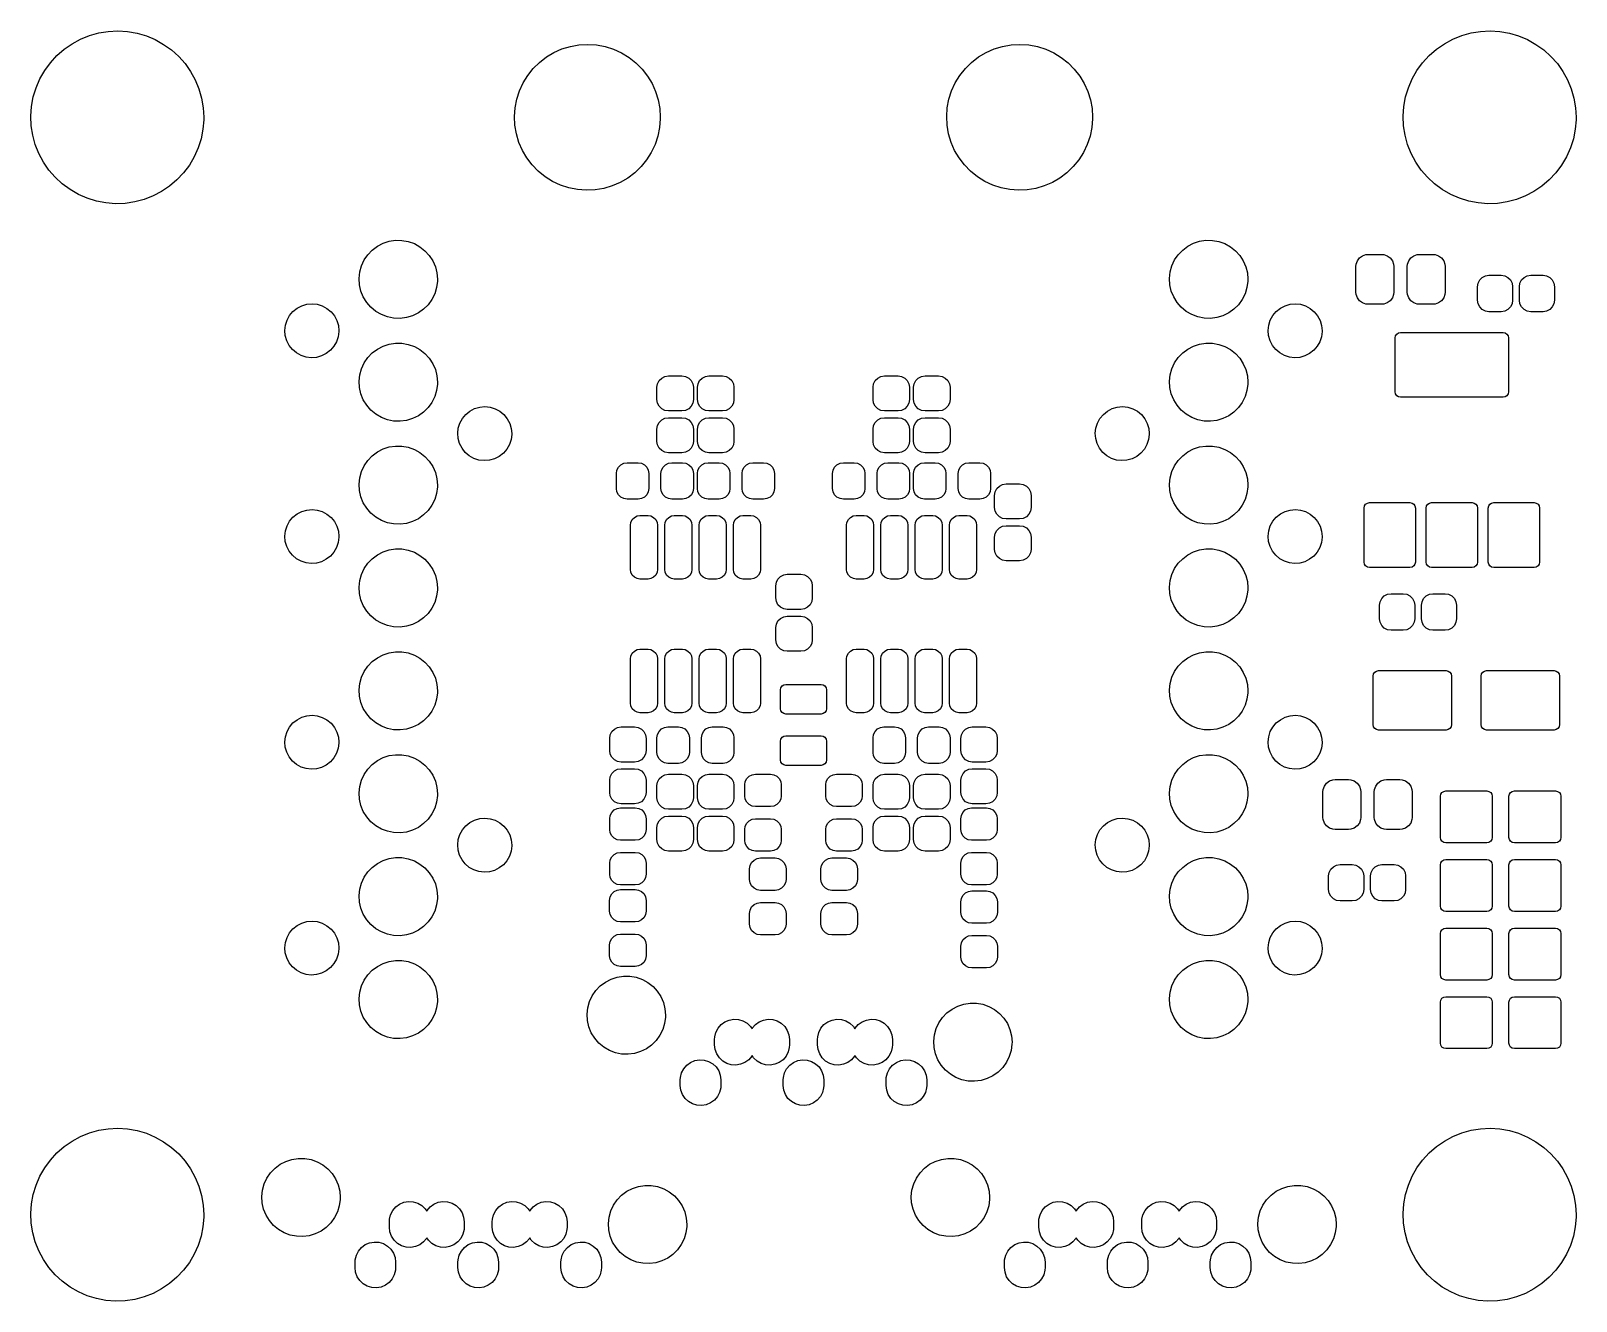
# Model space of a CAD drawing. Extents: x 3.87 to 6.13, y -5.13 to -3.27.
import ezdxf

# ---------------------------------------------------------------- set-up
doc = ezdxf.new("R2010")
doc.units = 0
doc.header["$MEASUREMENT"] = 0
doc.layers.add('BLACK', color=7, linetype='CONTINUOUS')

msp = doc.modelspace()

# ---------------------------------------------------------------- linework, layer by layer
at = {"layer": 'BLACK', "linetype": 'CONTINUOUS'}
for p, q in [((3.93399, -3.2927), (3.94636, -3.28601)), ((3.94636, -3.28601), (3.9594, -3.28074)), ((3.9594, -3.28074), (3.97295, -3.27695)), ((3.97295, -3.27695), (3.98683, -3.27471)), ((3.98683, -3.27471), (4.00088, -3.27402)), ((4.00088, -3.27402), (4.01492, -3.2749)), ((4.01492, -3.2749), (4.02877, -3.27734)), ((4.02877, -3.27734), (4.04226, -3.28132)), ((4.04226, -3.28132), (4.05523, -3.28677)), ((4.05523, -3.28677), (4.06751, -3.29363)), ((5.93399, -3.2927), (5.94636, -3.28601)), ((5.94636, -3.28601), (5.9594, -3.28074)), ((5.9594, -3.28074), (5.97295, -3.27695)), ((5.97295, -3.27695), (5.98683, -3.27471)), ((5.98683, -3.27471), (6.00088, -3.27402)), ((6.00088, -3.27402), (6.01492, -3.2749)), ((6.01492, -3.2749), (6.02877, -3.27734)), ((6.02877, -3.27734), (6.04226, -3.28132)), ((6.04226, -3.28132), (6.05523, -3.28677)), ((6.05523, -3.28677), (6.06751, -3.29363)), ((3.90237, -3.32037), (3.91185, -3.30999)), ((3.91185, -3.30999), (3.92244, -3.30072)), ((3.92244, -3.30072), (3.93399, -3.2927)), ((4.06751, -3.29363), (4.07894, -3.30182)), ((4.07894, -3.30182), (4.08939, -3.31123)), ((4.62529, -3.31208), (4.63629, -3.30554)), ((4.63629, -3.30554), (4.64799, -3.30037)), ((4.64799, -3.30037), (4.66022, -3.29664)), ((4.66022, -3.29664), (4.67282, -3.29441)), ((4.67282, -3.29441), (4.6856, -3.2937)), ((4.6856, -3.2937), (4.69836, -3.29454)), ((4.69836, -3.29454), (4.71094, -3.2969)), ((4.71094, -3.2969), (4.72313, -3.30076)), ((4.72313, -3.30076), (4.73478, -3.30606)), ((4.73478, -3.30606), (4.74571, -3.31271)), ((5.25521, -3.31208), (5.26621, -3.30554)), ((5.26621, -3.30554), (5.27791, -3.30037)), ((5.27791, -3.30037), (5.29015, -3.29664)), ((5.29015, -3.29664), (5.30274, -3.29441)), ((5.30274, -3.29441), (5.31552, -3.2937)), ((5.31552, -3.2937), (5.32828, -3.29454)), ((5.32828, -3.29454), (5.34086, -3.2969)), ((5.34086, -3.2969), (5.35305, -3.30076)), ((5.35305, -3.30076), (5.3647, -3.30606)), ((5.3647, -3.30606), (5.37563, -3.31271)), ((5.90237, -3.32037), (5.91185, -3.30999)), ((5.91185, -3.30999), (5.92244, -3.30072)), ((5.92244, -3.30072), (5.93399, -3.2927)), ((6.06751, -3.29363), (6.07894, -3.30182)), ((6.07894, -3.30182), (6.08939, -3.31123)), ((3.88715, -3.34398), (3.8941, -3.33175)), ((3.8941, -3.33175), (3.90237, -3.32037)), ((4.08939, -3.31123), (4.09873, -3.32175)), ((4.09873, -3.32175), (4.10684, -3.33324)), ((4.59807, -3.33888), (4.60604, -3.32887)), ((4.60604, -3.32887), (4.61516, -3.3199)), ((4.61516, -3.3199), (4.62529, -3.31208)), ((4.74571, -3.31271), (4.75575, -3.32063)), ((4.75575, -3.32063), (4.76478, -3.3297)), ((4.76478, -3.3297), (4.77264, -3.33979)), ((5.22799, -3.33888), (5.23596, -3.32887)), ((5.23596, -3.32887), (5.24508, -3.3199)), ((5.24508, -3.3199), (5.25521, -3.31208)), ((5.37563, -3.31271), (5.38567, -3.32063)), ((5.38567, -3.32063), (5.3947, -3.3297)), ((5.3947, -3.3297), (5.40256, -3.33979)), ((5.88715, -3.34398), (5.8941, -3.33175)), ((5.8941, -3.33175), (5.90237, -3.32037)), ((6.08939, -3.31123), (6.09873, -3.32175)), ((6.09873, -3.32175), (6.10684, -3.33324)), ((3.88161, -3.35691), (3.88715, -3.34398)), ((4.10684, -3.33324), (4.11362, -3.34556)), ((4.11362, -3.34556), (4.11898, -3.35857)), ((4.586, -3.36139), (4.59136, -3.34977)), ((4.59136, -3.34977), (4.59807, -3.33888)), ((4.77264, -3.33979), (4.77924, -3.35075)), ((4.77924, -3.35075), (4.78448, -3.36243)), ((5.21592, -3.36139), (5.22128, -3.34977)), ((5.22128, -3.34977), (5.22799, -3.33888)), ((5.40256, -3.33979), (5.40916, -3.35075)), ((5.40916, -3.35075), (5.4144, -3.36243)), ((5.88161, -3.35691), (5.88715, -3.34398)), ((6.10684, -3.33324), (6.11362, -3.34556)), ((6.11362, -3.34556), (6.11898, -3.35857)), ((3.87501, -3.38421), (3.87755, -3.37038)), ((3.87755, -3.37038), (3.88161, -3.35691)), ((4.11898, -3.35857), (4.12285, -3.37209)), ((4.12285, -3.37209), (4.1252, -3.38596)), ((4.57965, -3.38613), (4.58208, -3.37356)), ((4.58208, -3.37356), (4.586, -3.36139)), ((4.78448, -3.36243), (4.78827, -3.37464)), ((4.78827, -3.37464), (4.79057, -3.38723)), ((5.20957, -3.38613), (5.212, -3.37356)), ((5.212, -3.37356), (5.21592, -3.36139)), ((5.4144, -3.36243), (5.41819, -3.37464)), ((5.41819, -3.37464), (5.42049, -3.38723)), ((5.87501, -3.38421), (5.87755, -3.37038)), ((5.87755, -3.37038), (5.88161, -3.35691)), ((6.11898, -3.35857), (6.12285, -3.37209)), ((6.12285, -3.37209), (6.1252, -3.38596)), ((3.87403, -3.39824), (3.87501, -3.38421)), ((3.87462, -3.41229), (3.87403, -3.39824)), ((4.1252, -3.38596), (4.12598, -3.4)), ((4.12598, -3.4), (4.12594, -3.40352)), ((4.57875, -3.39889), (4.57965, -3.38613)), ((4.57938, -3.41166), (4.57875, -3.39889)), ((4.79057, -3.38723), (4.79134, -3.4)), ((4.79134, -3.4), (4.79132, -3.40223)), ((5.20867, -3.39889), (5.20957, -3.38613)), ((5.2093, -3.41166), (5.20867, -3.39889)), ((5.42049, -3.38723), (5.42126, -3.4)), ((5.42126, -3.4), (5.42124, -3.40223)), ((5.87403, -3.39824), (5.87501, -3.38421)), ((5.87462, -3.41229), (5.87403, -3.39824)), ((6.1252, -3.38596), (6.12598, -3.4)), ((6.12598, -3.4), (6.12594, -3.40352)), ((3.87677, -3.42619), (3.87462, -3.41229)), ((4.12476, -3.41753), (4.12203, -3.43133)), ((4.12594, -3.40352), (4.12476, -3.41753)), ((4.58155, -3.42427), (4.57938, -3.41166)), ((4.79028, -3.41498), (4.78772, -3.42751)), ((4.79132, -3.40223), (4.79028, -3.41498)), ((5.21147, -3.42427), (5.2093, -3.41166)), ((5.4202, -3.41498), (5.41764, -3.42751)), ((5.42124, -3.40223), (5.4202, -3.41498)), ((5.87677, -3.42619), (5.87462, -3.41229)), ((6.12476, -3.41753), (6.12203, -3.43133)), ((6.12594, -3.40352), (6.12476, -3.41753)), ((3.88046, -3.43977), (3.87677, -3.42619)), ((3.88563, -3.45284), (3.88046, -3.43977)), ((4.11777, -3.44474), (4.11205, -3.45759)), ((4.12203, -3.43133), (4.11777, -3.44474)), ((4.58521, -3.43653), (4.58155, -3.42427)), ((4.59033, -3.44826), (4.58521, -3.43653)), ((4.78367, -3.43965), (4.77819, -3.45121)), ((4.78772, -3.42751), (4.78367, -3.43965)), ((5.21514, -3.43653), (5.21147, -3.42427)), ((5.22025, -3.44826), (5.21514, -3.43653)), ((5.41359, -3.43965), (5.40811, -3.45121)), ((5.41764, -3.42751), (5.41359, -3.43965)), ((5.88046, -3.43977), (5.87677, -3.42619)), ((5.88563, -3.45284), (5.88046, -3.43977)), ((6.11777, -3.44474), (6.11205, -3.45759)), ((6.12203, -3.43133), (6.11777, -3.44474)), ((3.89224, -3.46526), (3.88563, -3.45284)), ((3.90018, -3.47687), (3.89224, -3.46526)), ((4.11205, -3.45759), (4.10493, -3.46972)), ((4.59681, -3.45929), (4.59033, -3.44826)), ((4.60457, -3.46946), (4.59681, -3.45929)), ((4.77136, -3.46203), (4.76329, -3.47195)), ((4.77819, -3.45121), (4.77136, -3.46203)), ((5.22673, -3.45929), (5.22025, -3.44826)), ((5.23449, -3.46946), (5.22673, -3.45929)), ((5.40128, -3.46203), (5.39321, -3.47195)), ((5.40811, -3.45121), (5.40128, -3.46203)), ((5.89224, -3.46526), (5.88563, -3.45284)), ((5.90018, -3.47687), (5.89224, -3.46526)), ((6.11205, -3.45759), (6.10493, -3.46972)), ((3.90937, -3.48752), (3.90018, -3.47687)), ((3.91969, -3.49707), (3.90937, -3.48752)), ((4.09651, -3.48098), (4.08688, -3.49123)), ((4.10493, -3.46972), (4.09651, -3.48098)), ((4.6135, -3.47862), (4.60457, -3.46946)), ((4.62346, -3.48665), (4.6135, -3.47862)), ((4.63432, -3.49342), (4.62346, -3.48665)), ((4.74386, -3.48854), (4.7328, -3.49496)), ((4.75408, -3.48083), (4.74386, -3.48854)), ((4.76329, -3.47195), (4.75408, -3.48083)), ((5.24342, -3.47862), (5.23449, -3.46946)), ((5.25338, -3.48665), (5.24342, -3.47862)), ((5.26424, -3.49342), (5.25338, -3.48665)), ((5.37379, -3.48854), (5.36272, -3.49496)), ((5.384, -3.48083), (5.37379, -3.48854)), ((5.39321, -3.47195), (5.384, -3.48083)), ((5.90937, -3.48752), (5.90018, -3.47687)), ((5.91969, -3.49707), (5.90937, -3.48752)), ((6.09651, -3.48098), (6.08688, -3.49123)), ((6.10493, -3.46972), (6.09651, -3.48098)), ((3.93102, -3.50542), (3.91969, -3.49707)), ((3.9432, -3.51245), (3.93102, -3.50542)), ((3.95609, -3.51808), (3.9432, -3.51245)), ((4.06451, -3.50822), (4.05204, -3.51473)), ((4.07617, -3.50035), (4.06451, -3.50822)), ((4.08688, -3.49123), (4.07617, -3.50035)), ((4.64591, -3.49883), (4.63432, -3.49342)), ((4.65807, -3.50282), (4.64591, -3.49883)), ((4.67061, -3.50532), (4.65807, -3.50282)), ((4.68337, -3.50629), (4.67061, -3.50532)), ((4.69615, -3.50572), (4.68337, -3.50629)), ((4.70877, -3.50362), (4.69615, -3.50572)), ((4.72105, -3.50001), (4.70877, -3.50362)), ((4.7328, -3.49496), (4.72105, -3.50001)), ((5.27583, -3.49883), (5.26424, -3.49342)), ((5.28799, -3.50282), (5.27583, -3.49883)), ((5.30053, -3.50532), (5.28799, -3.50282)), ((5.31329, -3.50629), (5.30053, -3.50532)), ((5.32607, -3.50572), (5.31329, -3.50629)), ((5.33869, -3.50362), (5.32607, -3.50572)), ((5.35097, -3.50001), (5.33869, -3.50362)), ((5.36272, -3.49496), (5.35097, -3.50001)), ((5.93102, -3.50542), (5.91969, -3.49707)), ((5.9432, -3.51245), (5.93102, -3.50542)), ((5.95609, -3.51808), (5.9432, -3.51245)), ((6.06451, -3.50822), (6.05204, -3.51473)), ((6.07617, -3.50035), (6.06451, -3.50822)), ((6.08688, -3.49123), (6.07617, -3.50035)), ((3.96952, -3.52224), (3.95609, -3.51808)), ((3.98334, -3.52488), (3.96952, -3.52224)), ((3.99736, -3.52596), (3.98334, -3.52488)), ((4.01142, -3.52547), (3.99736, -3.52596)), ((4.02533, -3.52341), (4.01142, -3.52547)), ((4.03893, -3.51982), (4.02533, -3.52341)), ((4.05204, -3.51473), (4.03893, -3.51982)), ((5.96952, -3.52224), (5.95609, -3.51808)), ((5.98334, -3.52488), (5.96952, -3.52224)), ((5.99736, -3.52596), (5.98334, -3.52488)), ((6.01142, -3.52547), (5.99736, -3.52596)), ((6.02533, -3.52341), (6.01142, -3.52547)), ((6.03893, -3.51982), (6.02533, -3.52341)), ((6.05204, -3.51473), (6.03893, -3.51982)), ((4.39622, -3.58069), (4.40547, -3.57927)), ((4.40547, -3.57927), (4.41482, -3.57939)), ((4.41482, -3.57939), (4.42403, -3.58103)), ((5.57732, -3.58069), (5.58657, -3.57927)), ((5.58657, -3.57927), (5.59592, -3.57939)), ((5.59592, -3.57939), (5.60513, -3.58103)), ((4.35981, -3.60802), (4.36508, -3.60029)), ((4.36508, -3.60029), (4.37155, -3.59353)), ((4.37155, -3.59353), (4.37903, -3.58791)), ((4.37903, -3.58791), (4.38733, -3.58359)), ((4.38733, -3.58359), (4.39622, -3.58069)), ((4.42403, -3.58103), (4.43285, -3.58415)), ((4.43285, -3.58415), (4.44104, -3.58867)), ((4.44104, -3.58867), (4.44838, -3.59447)), ((4.44838, -3.59447), (4.45468, -3.60139)), ((4.45468, -3.60139), (4.45976, -3.60924)), ((5.54091, -3.60802), (5.54619, -3.60029)), ((5.54619, -3.60029), (5.55265, -3.59353)), ((5.55265, -3.59353), (5.56013, -3.58791)), ((5.56013, -3.58791), (5.56843, -3.58359)), ((5.56843, -3.58359), (5.57732, -3.58069)), ((5.60513, -3.58103), (5.61395, -3.58415)), ((5.61395, -3.58415), (5.62214, -3.58867)), ((5.62214, -3.58867), (5.62948, -3.59447)), ((5.62948, -3.59447), (5.63578, -3.60139)), ((5.63578, -3.60139), (5.64086, -3.60924)), ((5.81031, -3.60499), (5.81454, -3.60186)), ((5.81454, -3.60186), (5.81951, -3.60012)), ((5.81951, -3.60012), (5.82283, -3.5998)), ((5.82283, -3.5998), (5.84252, -3.5998)), ((5.84252, -3.5998), (5.84584, -3.60012)), ((5.84584, -3.60012), (5.85081, -3.60186)), ((5.85081, -3.60186), (5.85505, -3.60499)), ((5.88511, -3.60499), (5.88935, -3.60186)), ((5.88935, -3.60186), (5.89432, -3.60012)), ((5.89432, -3.60012), (5.89764, -3.5998)), ((5.89764, -3.5998), (5.91732, -3.5998)), ((5.91732, -3.5998), (5.92064, -3.60012)), ((5.92064, -3.60012), (5.92561, -3.60186)), ((5.92561, -3.60186), (5.92985, -3.60499)), ((4.35238, -3.63483), (4.35337, -3.62552)), ((4.35337, -3.62552), (4.35587, -3.61651)), ((4.35587, -3.61651), (4.35981, -3.60802)), ((4.45976, -3.60924), (4.46349, -3.61782)), ((4.46349, -3.61782), (4.46577, -3.6269)), ((5.53348, -3.63483), (5.53448, -3.62552)), ((5.53448, -3.62552), (5.53698, -3.61651)), ((5.53698, -3.61651), (5.54091, -3.60802)), ((5.64086, -3.60924), (5.64459, -3.61782)), ((5.64459, -3.61782), (5.64687, -3.6269)), ((5.80512, -3.61752), (5.80543, -3.6142)), ((5.80512, -3.65492), (5.80512, -3.61752)), ((5.80543, -3.6142), (5.80718, -3.60923)), ((5.80718, -3.60923), (5.81031, -3.60499)), ((5.85505, -3.60499), (5.85818, -3.60923)), ((5.85818, -3.60923), (5.85992, -3.6142)), ((5.85992, -3.6142), (5.86024, -3.61752)), ((5.86024, -3.61752), (5.86024, -3.65492)), ((5.87992, -3.61752), (5.88024, -3.6142)), ((5.87992, -3.65492), (5.87992, -3.61752)), ((5.88024, -3.6142), (5.88198, -3.60923)), ((5.88198, -3.60923), (5.88511, -3.60499)), ((5.92985, -3.60499), (5.93298, -3.60923)), ((5.93298, -3.60923), (5.93473, -3.6142)), ((5.93473, -3.6142), (5.93504, -3.61752)), ((5.93504, -3.61752), (5.93504, -3.65492)), ((4.35292, -3.64417), (4.35238, -3.63483)), ((4.35497, -3.65329), (4.35292, -3.64417)), ((4.46647, -3.63901), (4.46525, -3.64828)), ((4.46577, -3.6269), (4.46654, -3.63622)), ((4.46654, -3.63622), (4.46647, -3.63901)), ((5.53402, -3.64417), (5.53348, -3.63483)), ((5.53608, -3.65329), (5.53402, -3.64417)), ((5.64757, -3.63901), (5.64635, -3.64828)), ((5.64687, -3.6269), (5.64764, -3.63622)), ((5.64764, -3.63622), (5.64757, -3.63901)), ((5.98228, -3.64705), (5.9831, -3.64188)), ((5.98228, -3.66673), (5.98228, -3.64705)), ((5.9831, -3.64188), (5.98548, -3.63721)), ((5.98548, -3.63721), (5.98918, -3.63351)), ((5.98918, -3.63351), (5.99385, -3.63113)), ((5.99385, -3.63113), (5.99902, -3.63031)), ((5.99902, -3.63031), (6.01673, -3.63031)), ((6.01673, -3.63031), (6.0219, -3.63113)), ((6.0219, -3.63113), (6.02657, -3.63351)), ((6.02657, -3.63351), (6.03027, -3.63721)), ((6.03027, -3.63721), (6.03265, -3.64188)), ((6.03265, -3.64188), (6.03346, -3.64705)), ((6.03346, -3.64705), (6.03346, -3.66673)), ((6.04331, -3.64705), (6.04413, -3.64188)), ((6.04331, -3.66673), (6.04331, -3.64705)), ((6.04413, -3.64188), (6.0465, -3.63721)), ((6.0465, -3.63721), (6.0502, -3.63351)), ((6.0502, -3.63351), (6.05487, -3.63113)), ((6.05487, -3.63113), (6.06004, -3.63031)), ((6.06004, -3.63031), (6.07776, -3.63031)), ((6.07776, -3.63031), (6.08293, -3.63113)), ((6.08293, -3.63113), (6.08759, -3.63351)), ((6.08759, -3.63351), (6.09129, -3.63721)), ((6.09129, -3.63721), (6.09367, -3.64188)), ((6.09367, -3.64188), (6.09449, -3.64705)), ((6.09449, -3.64705), (6.09449, -3.66673)), ((4.35849, -3.66196), (4.35497, -3.65329)), ((4.36338, -3.66994), (4.35849, -3.66196)), ((4.36951, -3.67701), (4.36338, -3.66994)), ((4.45838, -3.66562), (4.45292, -3.67322)), ((4.46253, -3.65724), (4.45838, -3.66562)), ((4.46525, -3.64828), (4.46253, -3.65724)), ((5.5396, -3.66196), (5.53608, -3.65329)), ((5.54448, -3.66994), (5.5396, -3.66196)), ((5.55061, -3.67701), (5.54448, -3.66994)), ((5.63948, -3.66562), (5.63402, -3.67322)), ((5.64363, -3.65724), (5.63948, -3.66562)), ((5.64635, -3.64828), (5.64363, -3.65724)), ((5.80543, -3.65824), (5.80512, -3.65492)), ((5.80718, -3.66321), (5.80543, -3.65824)), ((5.81031, -3.66745), (5.80718, -3.66321)), ((5.81454, -3.67058), (5.81031, -3.66745)), ((5.81951, -3.67232), (5.81454, -3.67058)), ((5.85081, -3.67058), (5.84584, -3.67232)), ((5.85505, -3.66745), (5.85081, -3.67058)), ((5.85818, -3.66321), (5.85505, -3.66745)), ((5.85992, -3.65824), (5.85818, -3.66321)), ((5.86024, -3.65492), (5.85992, -3.65824)), ((5.88024, -3.65824), (5.87992, -3.65492)), ((5.88198, -3.66321), (5.88024, -3.65824)), ((5.88511, -3.66745), (5.88198, -3.66321)), ((5.88935, -3.67058), (5.88511, -3.66745)), ((5.89432, -3.67232), (5.88935, -3.67058)), ((5.92561, -3.67058), (5.92064, -3.67232)), ((5.92985, -3.66745), (5.92561, -3.67058)), ((5.93298, -3.66321), (5.92985, -3.66745)), ((5.93473, -3.65824), (5.93298, -3.66321)), ((5.93504, -3.65492), (5.93473, -3.65824)), ((5.9831, -3.6719), (5.98228, -3.66673)), ((6.03346, -3.66673), (6.03265, -3.6719)), ((6.04413, -3.6719), (6.04331, -3.66673)), ((6.09449, -3.66673), (6.09367, -3.6719)), ((4.24728, -3.69571), (4.25098, -3.68898)), ((4.25098, -3.68898), (4.25592, -3.68309)), ((4.25592, -3.68309), (4.26191, -3.67828)), ((4.26191, -3.67828), (4.26872, -3.67472)), ((4.26872, -3.67472), (4.27609, -3.67255)), ((4.27609, -3.67255), (4.28374, -3.67185)), ((4.28374, -3.67185), (4.29138, -3.67265)), ((4.29138, -3.67265), (4.29872, -3.67493)), ((4.29872, -3.67493), (4.30548, -3.67858)), ((4.30548, -3.67858), (4.3114, -3.68348)), ((4.3114, -3.68348), (4.31626, -3.68943)), ((4.31626, -3.68943), (4.31986, -3.69622)), ((4.37671, -3.68298), (4.36951, -3.67701)), ((4.38478, -3.6877), (4.37671, -3.68298)), ((4.39352, -3.69104), (4.38478, -3.6877)), ((4.40269, -3.69291), (4.39352, -3.69104)), ((4.41204, -3.69325), (4.40269, -3.69291)), ((4.42132, -3.69206), (4.41204, -3.69325)), ((4.43028, -3.68937), (4.42132, -3.69206)), ((4.43868, -3.68526), (4.43028, -3.68937)), ((4.4463, -3.67982), (4.43868, -3.68526)), ((4.45292, -3.67322), (4.4463, -3.67982)), ((5.55781, -3.68298), (5.55061, -3.67701)), ((5.56588, -3.6877), (5.55781, -3.68298)), ((5.57462, -3.69104), (5.56588, -3.6877)), ((5.58379, -3.69291), (5.57462, -3.69104)), ((5.59314, -3.69325), (5.58379, -3.69291)), ((5.60242, -3.69206), (5.59314, -3.69325)), ((5.61138, -3.68937), (5.60242, -3.69206)), ((5.61978, -3.68526), (5.61138, -3.68937)), ((5.6274, -3.67982), (5.61978, -3.68526)), ((5.63402, -3.67322), (5.6274, -3.67982)), ((5.68035, -3.69571), (5.68405, -3.68898)), ((5.68405, -3.68898), (5.68899, -3.68309)), ((5.68899, -3.68309), (5.69498, -3.67828)), ((5.69498, -3.67828), (5.70179, -3.67472)), ((5.70179, -3.67472), (5.70916, -3.67255)), ((5.70916, -3.67255), (5.71681, -3.67185)), ((5.71681, -3.67185), (5.72445, -3.67265)), ((5.72445, -3.67265), (5.73179, -3.67493)), ((5.73179, -3.67493), (5.73855, -3.67858)), ((5.73855, -3.67858), (5.74447, -3.68348)), ((5.74447, -3.68348), (5.74933, -3.68943)), ((5.74933, -3.68943), (5.75293, -3.69622)), ((5.82283, -3.67264), (5.81951, -3.67232)), ((5.84252, -3.67264), (5.82283, -3.67264)), ((5.84584, -3.67232), (5.84252, -3.67264)), ((5.89764, -3.67264), (5.89432, -3.67232)), ((5.91732, -3.67264), (5.89764, -3.67264)), ((5.92064, -3.67232), (5.91732, -3.67264)), ((5.98548, -3.67657), (5.9831, -3.6719)), ((5.98918, -3.68027), (5.98548, -3.67657)), ((5.99385, -3.68265), (5.98918, -3.68027)), ((5.99902, -3.68346), (5.99385, -3.68265)), ((6.01673, -3.68346), (5.99902, -3.68346)), ((6.0219, -3.68265), (6.01673, -3.68346)), ((6.02657, -3.68027), (6.0219, -3.68265)), ((6.03027, -3.67657), (6.02657, -3.68027)), ((6.03265, -3.6719), (6.03027, -3.67657)), ((6.0465, -3.67657), (6.04413, -3.6719)), ((6.0502, -3.68027), (6.0465, -3.67657)), ((6.05487, -3.68265), (6.0502, -3.68027)), ((6.06004, -3.68346), (6.05487, -3.68265)), ((6.07776, -3.68346), (6.06004, -3.68346)), ((6.08293, -3.68265), (6.07776, -3.68346)), ((6.08759, -3.68027), (6.08293, -3.68265)), ((6.09129, -3.67657), (6.08759, -3.68027)), ((6.09367, -3.6719), (6.09129, -3.67657)), ((4.2441, -3.71067), (4.24495, -3.70303)), ((4.24474, -3.71833), (4.2441, -3.71067)), ((4.24495, -3.70303), (4.24728, -3.69571)), ((4.31986, -3.69622), (4.32208, -3.70357)), ((4.32282, -3.71232), (4.32186, -3.71994)), ((4.32208, -3.70357), (4.32283, -3.71122)), ((4.32283, -3.71122), (4.32282, -3.71232)), ((5.67717, -3.71067), (5.67803, -3.70303)), ((5.67781, -3.71833), (5.67717, -3.71067)), ((5.67803, -3.70303), (5.68035, -3.69571)), ((5.75293, -3.69622), (5.75516, -3.70357)), ((5.75589, -3.71232), (5.75493, -3.71994)), ((5.75516, -3.70357), (5.75591, -3.71122)), ((5.75591, -3.71122), (5.75589, -3.71232)), ((5.86451, -3.71609), (5.86707, -3.71438)), ((5.86707, -3.71438), (5.87008, -3.71378)), ((5.87008, -3.71378), (6.01969, -3.71378)), ((6.01969, -3.71378), (6.0227, -3.71438)), ((6.0227, -3.71438), (6.02525, -3.71609)), ((4.24686, -3.72571), (4.24474, -3.71833)), ((4.25037, -3.73255), (4.24686, -3.72571)), ((4.25514, -3.73857), (4.25037, -3.73255)), ((4.31564, -3.73391), (4.31061, -3.73973)), ((4.31943, -3.72723), (4.31564, -3.73391)), ((4.32186, -3.71994), (4.31943, -3.72723)), ((4.37155, -3.74353), (4.37903, -3.73791)), ((4.37903, -3.73791), (4.38733, -3.73359)), ((4.38733, -3.73359), (4.39622, -3.73069)), ((4.39622, -3.73069), (4.40547, -3.72927)), ((4.40547, -3.72927), (4.41482, -3.72939)), ((4.41482, -3.72939), (4.42403, -3.73103)), ((4.42403, -3.73103), (4.43285, -3.73415)), ((4.43285, -3.73415), (4.44104, -3.73867)), ((5.55265, -3.74353), (5.56013, -3.73791)), ((5.56013, -3.73791), (5.56843, -3.73359)), ((5.56843, -3.73359), (5.57732, -3.73069)), ((5.57732, -3.73069), (5.58657, -3.72927)), ((5.58657, -3.72927), (5.59592, -3.72939)), ((5.59592, -3.72939), (5.60513, -3.73103)), ((5.60513, -3.73103), (5.61395, -3.73415)), ((5.61395, -3.73415), (5.62214, -3.73867)), ((5.67993, -3.72571), (5.67781, -3.71833)), ((5.68344, -3.73255), (5.67993, -3.72571)), ((5.68821, -3.73857), (5.68344, -3.73255)), ((5.74871, -3.73391), (5.74369, -3.73973)), ((5.7525, -3.72723), (5.74871, -3.73391)), ((5.75493, -3.71994), (5.7525, -3.72723)), ((5.8622, -3.72165), (5.8628, -3.71864)), ((5.8622, -3.80039), (5.8622, -3.72165)), ((5.8628, -3.71864), (5.86451, -3.71609)), ((6.02525, -3.71609), (6.02696, -3.71864)), ((6.02696, -3.71864), (6.02756, -3.72165)), ((6.02756, -3.72165), (6.02756, -3.80039)), ((4.261, -3.74355), (4.25514, -3.73857)), ((4.2677, -3.7473), (4.261, -3.74355)), ((4.27501, -3.74967), (4.2677, -3.7473)), ((4.28264, -3.75058), (4.27501, -3.74967)), ((4.2903, -3.74999), (4.28264, -3.75058)), ((4.2977, -3.74793), (4.2903, -3.74999)), ((4.30456, -3.74446), (4.2977, -3.74793)), ((4.31061, -3.73973), (4.30456, -3.74446)), ((4.35587, -3.76651), (4.35981, -3.75802)), ((4.35981, -3.75802), (4.36508, -3.75029)), ((4.36508, -3.75029), (4.37155, -3.74353)), ((4.44104, -3.73867), (4.44838, -3.74447)), ((4.44838, -3.74447), (4.45468, -3.75139)), ((4.45468, -3.75139), (4.45976, -3.75924)), ((4.45976, -3.75924), (4.46349, -3.76782)), ((5.53698, -3.76651), (5.54091, -3.75802)), ((5.54091, -3.75802), (5.54619, -3.75029)), ((5.54619, -3.75029), (5.55265, -3.74353)), ((5.62214, -3.73867), (5.62948, -3.74447)), ((5.62948, -3.74447), (5.63578, -3.75139)), ((5.63578, -3.75139), (5.64086, -3.75924)), ((5.64086, -3.75924), (5.64459, -3.76782)), ((5.69407, -3.74355), (5.68821, -3.73857)), ((5.70077, -3.7473), (5.69407, -3.74355)), ((5.70808, -3.74967), (5.70077, -3.7473)), ((5.71571, -3.75058), (5.70808, -3.74967)), ((5.72337, -3.74999), (5.71571, -3.75058)), ((5.73077, -3.74793), (5.72337, -3.74999)), ((5.73763, -3.74446), (5.73077, -3.74793)), ((5.74369, -3.73973), (5.73763, -3.74446)), ((4.35238, -3.78483), (4.35337, -3.77552)), ((4.35337, -3.77552), (4.35587, -3.76651)), ((4.46349, -3.76782), (4.46577, -3.7769)), ((4.46577, -3.7769), (4.46654, -3.78622)), ((4.78961, -3.78387), (4.79331, -3.78016)), ((4.79331, -3.78016), (4.79798, -3.77779)), ((4.79798, -3.77779), (4.80315, -3.77697)), ((4.80315, -3.77697), (4.82283, -3.77697)), ((4.82283, -3.77697), (4.82801, -3.77779)), ((4.82801, -3.77779), (4.83267, -3.78016)), ((4.83267, -3.78016), (4.83637, -3.78387)), ((4.84867, -3.78387), (4.85237, -3.78016)), ((4.85237, -3.78016), (4.85703, -3.77779)), ((4.85703, -3.77779), (4.8622, -3.77697)), ((4.8622, -3.77697), (4.88189, -3.77697)), ((4.88189, -3.77697), (4.88706, -3.77779)), ((4.88706, -3.77779), (4.89172, -3.78016)), ((4.89172, -3.78016), (4.89543, -3.78387)), ((5.10457, -3.78387), (5.10828, -3.78016)), ((5.10828, -3.78016), (5.11294, -3.77779)), ((5.11294, -3.77779), (5.11811, -3.77697)), ((5.11811, -3.77697), (5.1378, -3.77697)), ((5.1378, -3.77697), (5.14297, -3.77779)), ((5.14297, -3.77779), (5.14763, -3.78016)), ((5.14763, -3.78016), (5.15133, -3.78387)), ((5.16363, -3.78387), (5.16733, -3.78016)), ((5.16733, -3.78016), (5.17199, -3.77779)), ((5.17199, -3.77779), (5.17717, -3.77697)), ((5.17717, -3.77697), (5.19685, -3.77697)), ((5.19685, -3.77697), (5.20202, -3.77779)), ((5.20202, -3.77779), (5.20669, -3.78016)), ((5.20669, -3.78016), (5.21039, -3.78387)), ((5.53348, -3.78483), (5.53448, -3.77552)), ((5.53448, -3.77552), (5.53698, -3.76651)), ((5.64459, -3.76782), (5.64687, -3.7769)), ((5.64687, -3.7769), (5.64764, -3.78622)), ((4.35292, -3.79417), (4.35238, -3.78483)), ((4.35497, -3.80329), (4.35292, -3.79417)), ((4.35849, -3.81196), (4.35497, -3.80329)), ((4.46525, -3.79828), (4.46253, -3.80724)), ((4.46647, -3.78901), (4.46525, -3.79828)), ((4.46654, -3.78622), (4.46647, -3.78901)), ((4.78642, -3.7937), (4.78724, -3.78853)), ((4.78642, -3.81142), (4.78642, -3.7937)), ((4.78724, -3.78853), (4.78961, -3.78387)), ((4.83637, -3.78387), (4.83875, -3.78853)), ((4.83875, -3.78853), (4.83957, -3.7937)), ((4.83957, -3.7937), (4.83957, -3.81142)), ((4.84547, -3.7937), (4.84629, -3.78853)), ((4.84547, -3.81142), (4.84547, -3.7937)), ((4.84629, -3.78853), (4.84867, -3.78387)), ((4.89543, -3.78387), (4.8978, -3.78853)), ((4.8978, -3.78853), (4.89862, -3.7937)), ((4.89862, -3.7937), (4.89862, -3.81142)), ((5.10138, -3.7937), (5.1022, -3.78853)), ((5.10138, -3.81142), (5.10138, -3.7937)), ((5.1022, -3.78853), (5.10457, -3.78387)), ((5.15133, -3.78387), (5.15371, -3.78853)), ((5.15371, -3.78853), (5.15453, -3.7937)), ((5.15453, -3.7937), (5.15453, -3.81142)), ((5.16043, -3.7937), (5.16125, -3.78853)), ((5.16043, -3.81142), (5.16043, -3.7937)), ((5.16125, -3.78853), (5.16363, -3.78387)), ((5.21039, -3.78387), (5.21276, -3.78853)), ((5.21276, -3.78853), (5.21358, -3.7937)), ((5.21358, -3.7937), (5.21358, -3.81142)), ((5.53402, -3.79417), (5.53348, -3.78483)), ((5.53608, -3.80329), (5.53402, -3.79417)), ((5.5396, -3.81196), (5.53608, -3.80329)), ((5.64635, -3.79828), (5.64363, -3.80724)), ((5.64757, -3.78901), (5.64635, -3.79828)), ((5.64764, -3.78622), (5.64757, -3.78901)), ((5.8628, -3.80341), (5.8622, -3.80039)), ((5.86451, -3.80596), (5.8628, -3.80341)), ((6.02696, -3.80341), (6.02525, -3.80596)), ((6.02756, -3.80039), (6.02696, -3.80341)), ((4.36338, -3.81994), (4.35849, -3.81196)), ((4.36951, -3.82701), (4.36338, -3.81994)), ((4.37671, -3.83298), (4.36951, -3.82701)), ((4.45292, -3.82322), (4.4463, -3.82982)), ((4.45838, -3.81562), (4.45292, -3.82322)), ((4.46253, -3.80724), (4.45838, -3.81562)), ((4.50789, -3.83309), (4.51388, -3.82828)), ((4.51388, -3.82828), (4.52068, -3.82472)), ((4.52068, -3.82472), (4.52806, -3.82255)), ((4.52806, -3.82255), (4.53571, -3.82185)), ((4.53571, -3.82185), (4.54335, -3.82265)), ((4.54335, -3.82265), (4.55069, -3.82493)), ((4.55069, -3.82493), (4.55745, -3.82858)), ((4.78724, -3.81659), (4.78642, -3.81142)), ((4.78961, -3.82125), (4.78724, -3.81659)), ((4.79331, -3.82495), (4.78961, -3.82125)), ((4.79798, -3.82733), (4.79331, -3.82495)), ((4.80315, -3.82815), (4.79798, -3.82733)), ((4.82283, -3.82815), (4.80315, -3.82815)), ((4.82801, -3.82733), (4.82283, -3.82815)), ((4.83267, -3.82495), (4.82801, -3.82733)), ((4.83637, -3.82125), (4.83267, -3.82495)), ((4.83875, -3.81659), (4.83637, -3.82125)), ((4.83957, -3.81142), (4.83875, -3.81659)), ((4.84629, -3.81659), (4.84547, -3.81142)), ((4.84867, -3.82125), (4.84629, -3.81659)), ((4.85237, -3.82495), (4.84867, -3.82125)), ((4.85703, -3.82733), (4.85237, -3.82495)), ((4.8622, -3.82815), (4.85703, -3.82733)), ((4.88189, -3.82815), (4.8622, -3.82815)), ((4.88706, -3.82733), (4.88189, -3.82815)), ((4.89172, -3.82495), (4.88706, -3.82733)), ((4.89543, -3.82125), (4.89172, -3.82495)), ((4.8978, -3.81659), (4.89543, -3.82125)), ((4.89862, -3.81142), (4.8978, -3.81659)), ((5.1022, -3.81659), (5.10138, -3.81142)), ((5.10457, -3.82125), (5.1022, -3.81659)), ((5.10828, -3.82495), (5.10457, -3.82125)), ((5.11294, -3.82733), (5.10828, -3.82495)), ((5.11811, -3.82815), (5.11294, -3.82733)), ((5.1378, -3.82815), (5.11811, -3.82815)), ((5.14297, -3.82733), (5.1378, -3.82815)), ((5.14763, -3.82495), (5.14297, -3.82733)), ((5.15133, -3.82125), (5.14763, -3.82495)), ((5.15371, -3.81659), (5.15133, -3.82125)), ((5.15453, -3.81142), (5.15371, -3.81659)), ((5.16125, -3.81659), (5.16043, -3.81142)), ((5.16363, -3.82125), (5.16125, -3.81659)), ((5.16733, -3.82495), (5.16363, -3.82125)), ((5.17199, -3.82733), (5.16733, -3.82495)), ((5.17717, -3.82815), (5.17199, -3.82733)), ((5.19685, -3.82815), (5.17717, -3.82815)), ((5.20202, -3.82733), (5.19685, -3.82815)), ((5.20669, -3.82495), (5.20202, -3.82733)), ((5.21039, -3.82125), (5.20669, -3.82495)), ((5.21276, -3.81659), (5.21039, -3.82125)), ((5.21358, -3.81142), (5.21276, -3.81659)), ((5.43702, -3.83309), (5.44301, -3.82828)), ((5.44301, -3.82828), (5.44982, -3.82472)), ((5.44982, -3.82472), (5.45719, -3.82255)), ((5.45719, -3.82255), (5.46484, -3.82185)), ((5.46484, -3.82185), (5.47248, -3.82265)), ((5.47248, -3.82265), (5.47982, -3.82493)), ((5.47982, -3.82493), (5.48658, -3.82858)), ((5.54448, -3.81994), (5.5396, -3.81196)), ((5.55061, -3.82701), (5.54448, -3.81994)), ((5.55781, -3.83298), (5.55061, -3.82701)), ((5.63402, -3.82322), (5.6274, -3.82982)), ((5.63948, -3.81562), (5.63402, -3.82322)), ((5.64363, -3.80724), (5.63948, -3.81562)), ((5.86707, -3.80767), (5.86451, -3.80596)), ((5.87008, -3.80827), (5.86707, -3.80767)), ((6.01969, -3.80827), (5.87008, -3.80827)), ((6.0227, -3.80767), (6.01969, -3.80827)), ((6.02525, -3.80596), (6.0227, -3.80767)), ((4.38478, -3.8377), (4.37671, -3.83298)), ((4.39352, -3.84104), (4.38478, -3.8377)), ((4.40269, -3.84291), (4.39352, -3.84104)), ((4.41204, -3.84325), (4.40269, -3.84291)), ((4.42132, -3.84206), (4.41204, -3.84325)), ((4.43028, -3.83937), (4.42132, -3.84206)), ((4.43868, -3.83526), (4.43028, -3.83937)), ((4.4463, -3.82982), (4.43868, -3.83526)), ((4.49692, -3.85303), (4.49925, -3.84571)), ((4.49925, -3.84571), (4.50295, -3.83898)), ((4.50295, -3.83898), (4.50789, -3.83309)), ((4.55745, -3.82858), (4.56337, -3.83348)), ((4.56337, -3.83348), (4.56823, -3.83943)), ((4.56823, -3.83943), (4.57183, -3.84622)), ((4.57183, -3.84622), (4.57405, -3.85357)), ((4.78642, -3.85472), (4.78724, -3.84955)), ((4.78724, -3.84955), (4.78961, -3.84489)), ((4.78961, -3.84489), (4.79331, -3.84119)), ((4.79331, -3.84119), (4.79798, -3.83881)), ((4.79798, -3.83881), (4.80315, -3.83799)), ((4.80315, -3.83799), (4.82283, -3.83799)), ((4.82283, -3.83799), (4.82801, -3.83881)), ((4.82801, -3.83881), (4.83267, -3.84119)), ((4.83267, -3.84119), (4.83637, -3.84489)), ((4.83637, -3.84489), (4.83875, -3.84955)), ((4.83875, -3.84955), (4.83957, -3.85472)), ((4.84547, -3.85472), (4.84629, -3.84955)), ((4.84629, -3.84955), (4.84867, -3.84489)), ((4.84867, -3.84489), (4.85237, -3.84119)), ((4.85237, -3.84119), (4.85703, -3.83881)), ((4.85703, -3.83881), (4.8622, -3.83799)), ((4.8622, -3.83799), (4.88189, -3.83799)), ((4.88189, -3.83799), (4.88706, -3.83881)), ((4.88706, -3.83881), (4.89172, -3.84119)), ((4.89172, -3.84119), (4.89543, -3.84489)), ((4.89543, -3.84489), (4.8978, -3.84955)), ((4.8978, -3.84955), (4.89862, -3.85472)), ((5.10138, -3.85472), (5.1022, -3.84955)), ((5.1022, -3.84955), (5.10457, -3.84489)), ((5.10457, -3.84489), (5.10828, -3.84119)), ((5.10828, -3.84119), (5.11294, -3.83881)), ((5.11294, -3.83881), (5.11811, -3.83799)), ((5.11811, -3.83799), (5.1378, -3.83799)), ((5.1378, -3.83799), (5.14297, -3.83881)), ((5.14297, -3.83881), (5.14763, -3.84119)), ((5.14763, -3.84119), (5.15133, -3.84489)), ((5.15133, -3.84489), (5.15371, -3.84955)), ((5.15371, -3.84955), (5.15453, -3.85472)), ((5.16043, -3.85472), (5.16125, -3.84955)), ((5.16125, -3.84955), (5.16363, -3.84489)), ((5.16363, -3.84489), (5.16733, -3.84119)), ((5.16733, -3.84119), (5.17199, -3.83881)), ((5.17199, -3.83881), (5.17717, -3.83799)), ((5.17717, -3.83799), (5.19685, -3.83799)), ((5.19685, -3.83799), (5.20202, -3.83881)), ((5.20202, -3.83881), (5.20669, -3.84119)), ((5.20669, -3.84119), (5.21039, -3.84489)), ((5.21039, -3.84489), (5.21276, -3.84955)), ((5.21276, -3.84955), (5.21358, -3.85472)), ((5.42606, -3.85303), (5.42838, -3.84571)), ((5.42838, -3.84571), (5.43208, -3.83898)), ((5.43208, -3.83898), (5.43702, -3.83309)), ((5.48658, -3.82858), (5.4925, -3.83348)), ((5.4925, -3.83348), (5.49736, -3.83943)), ((5.49736, -3.83943), (5.50097, -3.84622)), ((5.50097, -3.84622), (5.50319, -3.85357)), ((5.56588, -3.8377), (5.55781, -3.83298)), ((5.57462, -3.84104), (5.56588, -3.8377)), ((5.58379, -3.84291), (5.57462, -3.84104)), ((5.59314, -3.84325), (5.58379, -3.84291)), ((5.60242, -3.84206), (5.59314, -3.84325)), ((5.61138, -3.83937), (5.60242, -3.84206)), ((5.61978, -3.83526), (5.61138, -3.83937)), ((5.6274, -3.82982), (5.61978, -3.83526)), ((4.49607, -3.86067), (4.49692, -3.85303)), ((4.49671, -3.86833), (4.49607, -3.86067)), ((4.49883, -3.87571), (4.49671, -3.86833)), ((4.57382, -3.86994), (4.5714, -3.87723)), ((4.57479, -3.86232), (4.57382, -3.86994)), ((4.57405, -3.85357), (4.5748, -3.86122)), ((4.5748, -3.86122), (4.57479, -3.86232)), ((4.78642, -3.87244), (4.78642, -3.85472)), ((4.78724, -3.87761), (4.78642, -3.87244)), ((4.83957, -3.87244), (4.83875, -3.87761)), ((4.83957, -3.85472), (4.83957, -3.87244)), ((4.84547, -3.87244), (4.84547, -3.85472)), ((4.84629, -3.87761), (4.84547, -3.87244)), ((4.89862, -3.87244), (4.8978, -3.87761)), ((4.89862, -3.85472), (4.89862, -3.87244)), ((5.10138, -3.87244), (5.10138, -3.85472)), ((5.1022, -3.87761), (5.10138, -3.87244)), ((5.15453, -3.87244), (5.15371, -3.87761)), ((5.15453, -3.85472), (5.15453, -3.87244)), ((5.16043, -3.87244), (5.16043, -3.85472)), ((5.16125, -3.87761), (5.16043, -3.87244)), ((5.21358, -3.87244), (5.21276, -3.87761)), ((5.21358, -3.85472), (5.21358, -3.87244)), ((5.4252, -3.86067), (5.42606, -3.85303)), ((5.42584, -3.86833), (5.4252, -3.86067)), ((5.42796, -3.87571), (5.42584, -3.86833)), ((5.50296, -3.86994), (5.50053, -3.87723)), ((5.50392, -3.86232), (5.50296, -3.86994)), ((5.50319, -3.85357), (5.50394, -3.86122)), ((5.50394, -3.86122), (5.50392, -3.86232)), ((4.36508, -3.90029), (4.37155, -3.89353)), ((4.37155, -3.89353), (4.37903, -3.88791)), ((4.37903, -3.88791), (4.38733, -3.88359)), ((4.38733, -3.88359), (4.39622, -3.88069)), ((4.39622, -3.88069), (4.40547, -3.87927)), ((4.40547, -3.87927), (4.41482, -3.87939)), ((4.41482, -3.87939), (4.42403, -3.88103)), ((4.42403, -3.88103), (4.43285, -3.88415)), ((4.43285, -3.88415), (4.44104, -3.88867)), ((4.44104, -3.88867), (4.44838, -3.89447)), ((4.44838, -3.89447), (4.45468, -3.90139)), ((4.50234, -3.88255), (4.49883, -3.87571)), ((4.50711, -3.88857), (4.50234, -3.88255)), ((4.51296, -3.89355), (4.50711, -3.88857)), ((4.51967, -3.8973), (4.51296, -3.89355)), ((4.55653, -3.89446), (4.54967, -3.89793)), ((4.56258, -3.88973), (4.55653, -3.89446)), ((4.5676, -3.88391), (4.56258, -3.88973)), ((4.5714, -3.87723), (4.5676, -3.88391)), ((4.78961, -3.88228), (4.78724, -3.87761)), ((4.79331, -3.88598), (4.78961, -3.88228)), ((4.79798, -3.88835), (4.79331, -3.88598)), ((4.80315, -3.88917), (4.79798, -3.88835)), ((4.82283, -3.88917), (4.80315, -3.88917)), ((4.82801, -3.88835), (4.82283, -3.88917)), ((4.83267, -3.88598), (4.82801, -3.88835)), ((4.83637, -3.88228), (4.83267, -3.88598)), ((4.83875, -3.87761), (4.83637, -3.88228)), ((4.84867, -3.88228), (4.84629, -3.87761)), ((4.85237, -3.88598), (4.84867, -3.88228)), ((4.85703, -3.88835), (4.85237, -3.88598)), ((4.8622, -3.88917), (4.85703, -3.88835)), ((4.88189, -3.88917), (4.8622, -3.88917)), ((4.88706, -3.88835), (4.88189, -3.88917)), ((4.89172, -3.88598), (4.88706, -3.88835)), ((4.89543, -3.88228), (4.89172, -3.88598)), ((4.8978, -3.87761), (4.89543, -3.88228)), ((5.10457, -3.88228), (5.1022, -3.87761)), ((5.10828, -3.88598), (5.10457, -3.88228)), ((5.11294, -3.88835), (5.10828, -3.88598)), ((5.11811, -3.88917), (5.11294, -3.88835)), ((5.1378, -3.88917), (5.11811, -3.88917)), ((5.14297, -3.88835), (5.1378, -3.88917)), ((5.14763, -3.88598), (5.14297, -3.88835)), ((5.15133, -3.88228), (5.14763, -3.88598)), ((5.15371, -3.87761), (5.15133, -3.88228)), ((5.16363, -3.88228), (5.16125, -3.87761)), ((5.16733, -3.88598), (5.16363, -3.88228)), ((5.17199, -3.88835), (5.16733, -3.88598)), ((5.17717, -3.88917), (5.17199, -3.88835)), ((5.19685, -3.88917), (5.17717, -3.88917)), ((5.20202, -3.88835), (5.19685, -3.88917)), ((5.20669, -3.88598), (5.20202, -3.88835)), ((5.21039, -3.88228), (5.20669, -3.88598)), ((5.21276, -3.87761), (5.21039, -3.88228)), ((5.43147, -3.88255), (5.42796, -3.87571)), ((5.43625, -3.88857), (5.43147, -3.88255)), ((5.4421, -3.89355), (5.43625, -3.88857)), ((5.44881, -3.8973), (5.4421, -3.89355)), ((5.48566, -3.89446), (5.4788, -3.89793)), ((5.49172, -3.88973), (5.48566, -3.89446)), ((5.49674, -3.88391), (5.49172, -3.88973)), ((5.50053, -3.87723), (5.49674, -3.88391)), ((5.54619, -3.90029), (5.55265, -3.89353)), ((5.55265, -3.89353), (5.56013, -3.88791)), ((5.56013, -3.88791), (5.56843, -3.88359)), ((5.56843, -3.88359), (5.57732, -3.88069)), ((5.57732, -3.88069), (5.58657, -3.87927)), ((5.58657, -3.87927), (5.59592, -3.87939)), ((5.59592, -3.87939), (5.60513, -3.88103)), ((5.60513, -3.88103), (5.61395, -3.88415)), ((5.61395, -3.88415), (5.62214, -3.88867)), ((5.62214, -3.88867), (5.62948, -3.89447)), ((5.62948, -3.89447), (5.63578, -3.90139)), ((4.35337, -3.92552), (4.35587, -3.91651)), ((4.35587, -3.91651), (4.35981, -3.90802)), ((4.35981, -3.90802), (4.36508, -3.90029)), ((4.45468, -3.90139), (4.45976, -3.90924)), ((4.45976, -3.90924), (4.46349, -3.91782)), ((4.46349, -3.91782), (4.46577, -3.9269)), ((4.52698, -3.89967), (4.51967, -3.8973)), ((4.53461, -3.90058), (4.52698, -3.89967)), ((4.54227, -3.89999), (4.53461, -3.90058)), ((4.54967, -3.89793), (4.54227, -3.89999)), ((4.72736, -3.91937), (4.72813, -3.9145)), ((4.72813, -3.9145), (4.73037, -3.91011)), ((4.73037, -3.91011), (4.73385, -3.90663)), ((4.73385, -3.90663), (4.73824, -3.90439)), ((4.73824, -3.90439), (4.74311, -3.90362)), ((4.74311, -3.90362), (4.75886, -3.90362)), ((4.75886, -3.90362), (4.76372, -3.90439)), ((4.76372, -3.90439), (4.76811, -3.90663)), ((4.76811, -3.90663), (4.7716, -3.91011)), ((4.7716, -3.91011), (4.77384, -3.9145)), ((4.77384, -3.9145), (4.77461, -3.91937)), ((4.79232, -3.91937), (4.79309, -3.9145)), ((4.79309, -3.9145), (4.79533, -3.91011)), ((4.79533, -3.91011), (4.79881, -3.90663)), ((4.79881, -3.90663), (4.8032, -3.90439)), ((4.8032, -3.90439), (4.80807, -3.90362)), ((4.80807, -3.90362), (4.82382, -3.90362)), ((4.82382, -3.90362), (4.82869, -3.90439)), ((4.82869, -3.90439), (4.83308, -3.90663)), ((4.83308, -3.90663), (4.83656, -3.91011)), ((4.83656, -3.91011), (4.8388, -3.9145)), ((4.8388, -3.9145), (4.83957, -3.91937)), ((4.84547, -3.91937), (4.84624, -3.9145)), ((4.84624, -3.9145), (4.84848, -3.91011)), ((4.84848, -3.91011), (4.85196, -3.90663)), ((4.85196, -3.90663), (4.85635, -3.90439)), ((4.85635, -3.90439), (4.86122, -3.90362)), ((4.86122, -3.90362), (4.87697, -3.90362)), ((4.87697, -3.90362), (4.88183, -3.90439)), ((4.88183, -3.90439), (4.88622, -3.90663)), ((4.88622, -3.90663), (4.88971, -3.91011)), ((4.88971, -3.91011), (4.89195, -3.9145)), ((4.89195, -3.9145), (4.89272, -3.91937)), ((4.91043, -3.91937), (4.9112, -3.9145)), ((4.9112, -3.9145), (4.91344, -3.91011)), ((4.91344, -3.91011), (4.91692, -3.90663)), ((4.91692, -3.90663), (4.92131, -3.90439)), ((4.92131, -3.90439), (4.92618, -3.90362)), ((4.92618, -3.90362), (4.94193, -3.90362)), ((4.94193, -3.90362), (4.9468, -3.90439)), ((4.9468, -3.90439), (4.95119, -3.90663)), ((4.95119, -3.90663), (4.95467, -3.91011)), ((4.95467, -3.91011), (4.95691, -3.9145)), ((4.95691, -3.9145), (4.95768, -3.91937)), ((5.04232, -3.91937), (5.04309, -3.9145)), ((5.04309, -3.9145), (5.04533, -3.91011)), ((5.04533, -3.91011), (5.04881, -3.90663)), ((5.04881, -3.90663), (5.0532, -3.90439)), ((5.0532, -3.90439), (5.05807, -3.90362)), ((5.05807, -3.90362), (5.07382, -3.90362)), ((5.07382, -3.90362), (5.07869, -3.90439)), ((5.07869, -3.90439), (5.08308, -3.90663)), ((5.08308, -3.90663), (5.08656, -3.91011)), ((5.08656, -3.91011), (5.0888, -3.9145)), ((5.0888, -3.9145), (5.08957, -3.91937)), ((5.10728, -3.91937), (5.10805, -3.9145)), ((5.10805, -3.9145), (5.11029, -3.91011)), ((5.11029, -3.91011), (5.11378, -3.90663)), ((5.11378, -3.90663), (5.11817, -3.90439)), ((5.11817, -3.90439), (5.12303, -3.90362)), ((5.12303, -3.90362), (5.13878, -3.90362)), ((5.13878, -3.90362), (5.14365, -3.90439)), ((5.14365, -3.90439), (5.14804, -3.90663)), ((5.14804, -3.90663), (5.15152, -3.91011)), ((5.15152, -3.91011), (5.15376, -3.9145)), ((5.15376, -3.9145), (5.15453, -3.91937)), ((5.16043, -3.91937), (5.1612, -3.9145)), ((5.1612, -3.9145), (5.16344, -3.91011)), ((5.16344, -3.91011), (5.16692, -3.90663)), ((5.16692, -3.90663), (5.17131, -3.90439)), ((5.17131, -3.90439), (5.17618, -3.90362)), ((5.17618, -3.90362), (5.19193, -3.90362)), ((5.19193, -3.90362), (5.1968, -3.90439)), ((5.1968, -3.90439), (5.20119, -3.90663)), ((5.20119, -3.90663), (5.20467, -3.91011)), ((5.20467, -3.91011), (5.20691, -3.9145)), ((5.20691, -3.9145), (5.20768, -3.91937)), ((5.22539, -3.91937), (5.22616, -3.9145)), ((5.22616, -3.9145), (5.2284, -3.91011)), ((5.2284, -3.91011), (5.23189, -3.90663)), ((5.23189, -3.90663), (5.23628, -3.90439)), ((5.23628, -3.90439), (5.24114, -3.90362)), ((5.24114, -3.90362), (5.25689, -3.90362)), ((5.25689, -3.90362), (5.26176, -3.90439)), ((5.26176, -3.90439), (5.26615, -3.90663)), ((5.26615, -3.90663), (5.26963, -3.91011)), ((5.26963, -3.91011), (5.27187, -3.9145)), ((5.27187, -3.9145), (5.27264, -3.91937)), ((5.45611, -3.89967), (5.44881, -3.8973)), ((5.46374, -3.90058), (5.45611, -3.89967)), ((5.4714, -3.89999), (5.46374, -3.90058)), ((5.4788, -3.89793), (5.4714, -3.89999)), ((5.53448, -3.92552), (5.53698, -3.91651)), ((5.53698, -3.91651), (5.54091, -3.90802)), ((5.54091, -3.90802), (5.54619, -3.90029)), ((5.63578, -3.90139), (5.64086, -3.90924)), ((5.64086, -3.90924), (5.64459, -3.91782)), ((5.64459, -3.91782), (5.64687, -3.9269)), ((4.35238, -3.93483), (4.35337, -3.92552)), ((4.35292, -3.94417), (4.35238, -3.93483)), ((4.46647, -3.93901), (4.46525, -3.94828)), ((4.46577, -3.9269), (4.46654, -3.93622)), ((4.46654, -3.93622), (4.46647, -3.93901)), ((4.72736, -3.94102), (4.72736, -3.91937)), ((4.77461, -3.91937), (4.77461, -3.94102)), ((4.79232, -3.94102), (4.79232, -3.91937)), ((4.83957, -3.91937), (4.83957, -3.94102)), ((4.84547, -3.94102), (4.84547, -3.91937)), ((4.89272, -3.91937), (4.89272, -3.94102)), ((4.91043, -3.94102), (4.91043, -3.91937)), ((4.95768, -3.91937), (4.95768, -3.94102)), ((5.04232, -3.94102), (5.04232, -3.91937)), ((5.08957, -3.91937), (5.08957, -3.94102)), ((5.10728, -3.94102), (5.10728, -3.91937)), ((5.15453, -3.91937), (5.15453, -3.94102)), ((5.16043, -3.94102), (5.16043, -3.91937)), ((5.20768, -3.91937), (5.20768, -3.94102)), ((5.22539, -3.94102), (5.22539, -3.91937)), ((5.27264, -3.91937), (5.27264, -3.94102)), ((5.28174, -3.94135), (5.28544, -3.93764)), ((5.28544, -3.93764), (5.29011, -3.93527)), ((5.29011, -3.93527), (5.29528, -3.93445)), ((5.29528, -3.93445), (5.31496, -3.93445)), ((5.31496, -3.93445), (5.32013, -3.93527)), ((5.32013, -3.93527), (5.3248, -3.93764)), ((5.3248, -3.93764), (5.3285, -3.94135)), ((5.53348, -3.93483), (5.53448, -3.92552)), ((5.53402, -3.94417), (5.53348, -3.93483)), ((5.64757, -3.93901), (5.64635, -3.94828)), ((5.64687, -3.9269), (5.64764, -3.93622)), ((5.64764, -3.93622), (5.64757, -3.93901)), ((4.35497, -3.95329), (4.35292, -3.94417)), ((4.35849, -3.96196), (4.35497, -3.95329)), ((4.36338, -3.96994), (4.35849, -3.96196)), ((4.46253, -3.95724), (4.45838, -3.96562)), ((4.46525, -3.94828), (4.46253, -3.95724)), ((4.72813, -3.94589), (4.72736, -3.94102)), ((4.73037, -3.95028), (4.72813, -3.94589)), ((4.73385, -3.95376), (4.73037, -3.95028)), ((4.73824, -3.956), (4.73385, -3.95376)), ((4.74311, -3.95677), (4.73824, -3.956)), ((4.75886, -3.95677), (4.74311, -3.95677)), ((4.76372, -3.956), (4.75886, -3.95677)), ((4.76811, -3.95376), (4.76372, -3.956)), ((4.7716, -3.95028), (4.76811, -3.95376)), ((4.77384, -3.94589), (4.7716, -3.95028)), ((4.77461, -3.94102), (4.77384, -3.94589)), ((4.79309, -3.94589), (4.79232, -3.94102)), ((4.79533, -3.95028), (4.79309, -3.94589)), ((4.79881, -3.95376), (4.79533, -3.95028)), ((4.8032, -3.956), (4.79881, -3.95376)), ((4.80807, -3.95677), (4.8032, -3.956)), ((4.82382, -3.95677), (4.80807, -3.95677)), ((4.82869, -3.956), (4.82382, -3.95677)), ((4.83308, -3.95376), (4.82869, -3.956)), ((4.83656, -3.95028), (4.83308, -3.95376)), ((4.8388, -3.94589), (4.83656, -3.95028)), ((4.83957, -3.94102), (4.8388, -3.94589)), ((4.84624, -3.94589), (4.84547, -3.94102)), ((4.84848, -3.95028), (4.84624, -3.94589)), ((4.85196, -3.95376), (4.84848, -3.95028)), ((4.85635, -3.956), (4.85196, -3.95376)), ((4.86122, -3.95677), (4.85635, -3.956)), ((4.87697, -3.95677), (4.86122, -3.95677)), ((4.88183, -3.956), (4.87697, -3.95677)), ((4.88622, -3.95376), (4.88183, -3.956)), ((4.88971, -3.95028), (4.88622, -3.95376)), ((4.89195, -3.94589), (4.88971, -3.95028)), ((4.89272, -3.94102), (4.89195, -3.94589)), ((4.9112, -3.94589), (4.91043, -3.94102)), ((4.91344, -3.95028), (4.9112, -3.94589)), ((4.91692, -3.95376), (4.91344, -3.95028)), ((4.92131, -3.956), (4.91692, -3.95376)), ((4.92618, -3.95677), (4.92131, -3.956)), ((4.94193, -3.95677), (4.92618, -3.95677)), ((4.9468, -3.956), (4.94193, -3.95677)), ((4.95119, -3.95376), (4.9468, -3.956)), ((4.95467, -3.95028), (4.95119, -3.95376)), ((4.95691, -3.94589), (4.95467, -3.95028)), ((4.95768, -3.94102), (4.95691, -3.94589)), ((5.04309, -3.94589), (5.04232, -3.94102)), ((5.04533, -3.95028), (5.04309, -3.94589)), ((5.04881, -3.95376), (5.04533, -3.95028)), ((5.0532, -3.956), (5.04881, -3.95376)), ((5.05807, -3.95677), (5.0532, -3.956)), ((5.07382, -3.95677), (5.05807, -3.95677)), ((5.07869, -3.956), (5.07382, -3.95677)), ((5.08308, -3.95376), (5.07869, -3.956)), ((5.08656, -3.95028), (5.08308, -3.95376)), ((5.0888, -3.94589), (5.08656, -3.95028)), ((5.08957, -3.94102), (5.0888, -3.94589)), ((5.10805, -3.94589), (5.10728, -3.94102)), ((5.11029, -3.95028), (5.10805, -3.94589)), ((5.11378, -3.95376), (5.11029, -3.95028)), ((5.11817, -3.956), (5.11378, -3.95376)), ((5.12303, -3.95677), (5.11817, -3.956)), ((5.13878, -3.95677), (5.12303, -3.95677)), ((5.14365, -3.956), (5.13878, -3.95677)), ((5.14804, -3.95376), (5.14365, -3.956)), ((5.15152, -3.95028), (5.14804, -3.95376)), ((5.15376, -3.94589), (5.15152, -3.95028)), ((5.15453, -3.94102), (5.15376, -3.94589)), ((5.1612, -3.94589), (5.16043, -3.94102)), ((5.16344, -3.95028), (5.1612, -3.94589)), ((5.16692, -3.95376), (5.16344, -3.95028)), ((5.17131, -3.956), (5.16692, -3.95376)), ((5.17618, -3.95677), (5.17131, -3.956)), ((5.19193, -3.95677), (5.17618, -3.95677)), ((5.1968, -3.956), (5.19193, -3.95677)), ((5.20119, -3.95376), (5.1968, -3.956)), ((5.20467, -3.95028), (5.20119, -3.95376)), ((5.20691, -3.94589), (5.20467, -3.95028)), ((5.20768, -3.94102), (5.20691, -3.94589)), ((5.22616, -3.94589), (5.22539, -3.94102)), ((5.2284, -3.95028), (5.22616, -3.94589)), ((5.23189, -3.95376), (5.2284, -3.95028)), ((5.23628, -3.956), (5.23189, -3.95376)), ((5.24114, -3.95677), (5.23628, -3.956)), ((5.25689, -3.95677), (5.24114, -3.95677)), ((5.26176, -3.956), (5.25689, -3.95677)), ((5.26615, -3.95376), (5.26176, -3.956)), ((5.26963, -3.95028), (5.26615, -3.95376)), ((5.27187, -3.94589), (5.26963, -3.95028)), ((5.27264, -3.94102), (5.27187, -3.94589)), ((5.27854, -3.95118), (5.27936, -3.94601)), ((5.27854, -3.9689), (5.27854, -3.95118)), ((5.27936, -3.94601), (5.28174, -3.94135)), ((5.3285, -3.94135), (5.33087, -3.94601)), ((5.33087, -3.94601), (5.33169, -3.95118)), ((5.33169, -3.95118), (5.33169, -3.9689)), ((5.53608, -3.95329), (5.53402, -3.94417)), ((5.5396, -3.96196), (5.53608, -3.95329)), ((5.54448, -3.96994), (5.5396, -3.96196)), ((5.64363, -3.95724), (5.63948, -3.96562)), ((5.64635, -3.94828), (5.64363, -3.95724)), ((5.81924, -3.96412), (5.82179, -3.96241)), ((5.82179, -3.96241), (5.8248, -3.96181)), ((5.8248, -3.96181), (5.88386, -3.96181)), ((5.88386, -3.96181), (5.88687, -3.96241)), ((5.88687, -3.96241), (5.88943, -3.96412)), ((5.90979, -3.96412), (5.91234, -3.96241)), ((5.91234, -3.96241), (5.91535, -3.96181)), ((5.91535, -3.96181), (5.97441, -3.96181)), ((5.97441, -3.96181), (5.97742, -3.96241)), ((5.97742, -3.96241), (5.97998, -3.96412)), ((6.00034, -3.96412), (6.00289, -3.96241)), ((6.00289, -3.96241), (6.00591, -3.96181)), ((6.00591, -3.96181), (6.06496, -3.96181)), ((6.06496, -3.96181), (6.06797, -3.96241)), ((6.06797, -3.96241), (6.07053, -3.96412)), ((4.25098, -3.98898), (4.25592, -3.98309)), ((4.25592, -3.98309), (4.26191, -3.97828)), ((4.26191, -3.97828), (4.26872, -3.97472)), ((4.26872, -3.97472), (4.27609, -3.97255)), ((4.27609, -3.97255), (4.28374, -3.97185)), ((4.28374, -3.97185), (4.29138, -3.97265)), ((4.29138, -3.97265), (4.29872, -3.97493)), ((4.29872, -3.97493), (4.30548, -3.97858)), ((4.30548, -3.97858), (4.3114, -3.98348)), ((4.3114, -3.98348), (4.31626, -3.98943)), ((4.36951, -3.97701), (4.36338, -3.96994)), ((4.37671, -3.98298), (4.36951, -3.97701)), ((4.38478, -3.9877), (4.37671, -3.98298)), ((4.43868, -3.98526), (4.43028, -3.98937)), ((4.4463, -3.97982), (4.43868, -3.98526)), ((4.45292, -3.97322), (4.4463, -3.97982)), ((4.45838, -3.96562), (4.45292, -3.97322)), ((4.7504, -3.98649), (4.75359, -3.98328)), ((4.75359, -3.98328), (4.75765, -3.98129)), ((4.75765, -3.98129), (4.76161, -3.98071)), ((4.76161, -3.98071), (4.77343, -3.98071)), ((4.77343, -3.98071), (4.77736, -3.98128)), ((4.77736, -3.98128), (4.78143, -3.98327)), ((4.78143, -3.98327), (4.78463, -3.98647)), ((4.8004, -3.98649), (4.80359, -3.98328)), ((4.80359, -3.98328), (4.80765, -3.98129)), ((4.80765, -3.98129), (4.81161, -3.98071)), ((4.81161, -3.98071), (4.82343, -3.98071)), ((4.82343, -3.98071), (4.82736, -3.98128)), ((4.82736, -3.98128), (4.83143, -3.98327)), ((4.83143, -3.98327), (4.83463, -3.98647)), ((4.8504, -3.98649), (4.85359, -3.98328)), ((4.85359, -3.98328), (4.85765, -3.98129)), ((4.85765, -3.98129), (4.86161, -3.98071)), ((4.86161, -3.98071), (4.87343, -3.98071)), ((4.87343, -3.98071), (4.87736, -3.98128)), ((4.87736, -3.98128), (4.88143, -3.98327)), ((4.88143, -3.98327), (4.88463, -3.98647)), ((4.9004, -3.98649), (4.90359, -3.98328)), ((4.90359, -3.98328), (4.90765, -3.98129)), ((4.90765, -3.98129), (4.91161, -3.98071)), ((4.91161, -3.98071), (4.92343, -3.98071)), ((4.92343, -3.98071), (4.92736, -3.98128)), ((4.92736, -3.98128), (4.93143, -3.98327)), ((4.93143, -3.98327), (4.93463, -3.98647)), ((5.06536, -3.98649), (5.06855, -3.98328)), ((5.06855, -3.98328), (5.07262, -3.98129)), ((5.07262, -3.98129), (5.07657, -3.98071)), ((5.07657, -3.98071), (5.08839, -3.98071)), ((5.08839, -3.98071), (5.09232, -3.98128)), ((5.09232, -3.98128), (5.09639, -3.98327)), ((5.09639, -3.98327), (5.09959, -3.98647)), ((5.11536, -3.98649), (5.11855, -3.98328)), ((5.11855, -3.98328), (5.12262, -3.98129)), ((5.12262, -3.98129), (5.12657, -3.98071)), ((5.12657, -3.98071), (5.13839, -3.98071)), ((5.13839, -3.98071), (5.14232, -3.98128)), ((5.14232, -3.98128), (5.14639, -3.98327)), ((5.14639, -3.98327), (5.14959, -3.98647)), ((5.16536, -3.98649), (5.16855, -3.98328)), ((5.16855, -3.98328), (5.17262, -3.98129)), ((5.17262, -3.98129), (5.17657, -3.98071)), ((5.17657, -3.98071), (5.18839, -3.98071)), ((5.18839, -3.98071), (5.19232, -3.98128)), ((5.19232, -3.98128), (5.19639, -3.98327)), ((5.19639, -3.98327), (5.19959, -3.98647)), ((5.21536, -3.98649), (5.21855, -3.98328)), ((5.21855, -3.98328), (5.22262, -3.98129)), ((5.22262, -3.98129), (5.22657, -3.98071)), ((5.22657, -3.98071), (5.23839, -3.98071)), ((5.23839, -3.98071), (5.24232, -3.98128)), ((5.24232, -3.98128), (5.24639, -3.98327)), ((5.24639, -3.98327), (5.24959, -3.98647)), ((5.27936, -3.97407), (5.27854, -3.9689)), ((5.28174, -3.97873), (5.27936, -3.97407)), ((5.28544, -3.98243), (5.28174, -3.97873)), ((5.29011, -3.98481), (5.28544, -3.98243)), ((5.29528, -3.98563), (5.29011, -3.98481)), ((5.31496, -3.98563), (5.29528, -3.98563)), ((5.32013, -3.98481), (5.31496, -3.98563)), ((5.3248, -3.98243), (5.32013, -3.98481)), ((5.3285, -3.97873), (5.3248, -3.98243)), ((5.33087, -3.97407), (5.3285, -3.97873)), ((5.33169, -3.9689), (5.33087, -3.97407)), ((5.55061, -3.97701), (5.54448, -3.96994)), ((5.55781, -3.98298), (5.55061, -3.97701)), ((5.56588, -3.9877), (5.55781, -3.98298)), ((5.61978, -3.98526), (5.61138, -3.98937)), ((5.6274, -3.97982), (5.61978, -3.98526)), ((5.63402, -3.97322), (5.6274, -3.97982)), ((5.63948, -3.96562), (5.63402, -3.97322)), ((5.68405, -3.98898), (5.68899, -3.98309)), ((5.68899, -3.98309), (5.69498, -3.97828)), ((5.69498, -3.97828), (5.70179, -3.97472)), ((5.70179, -3.97472), (5.70916, -3.97255)), ((5.70916, -3.97255), (5.71681, -3.97185)), ((5.71681, -3.97185), (5.72445, -3.97265)), ((5.72445, -3.97265), (5.73179, -3.97493)), ((5.73179, -3.97493), (5.73855, -3.97858)), ((5.73855, -3.97858), (5.74447, -3.98348)), ((5.74447, -3.98348), (5.74933, -3.98943)), ((5.81693, -3.96969), (5.81753, -3.96667)), ((5.81693, -4.04843), (5.81693, -3.96969)), ((5.81753, -3.96667), (5.81924, -3.96412)), ((5.88943, -3.96412), (5.89113, -3.96667)), ((5.89113, -3.96667), (5.89173, -3.96969)), ((5.89173, -3.96969), (5.89173, -4.04843)), ((5.90748, -3.96969), (5.90808, -3.96667)), ((5.90748, -4.04843), (5.90748, -3.96969)), ((5.90808, -3.96667), (5.90979, -3.96412)), ((5.97998, -3.96412), (5.98168, -3.96667)), ((5.98168, -3.96667), (5.98228, -3.96969)), ((5.98228, -3.96969), (5.98228, -4.04843)), ((5.99803, -3.96969), (5.99863, -3.96667)), ((5.99803, -4.04843), (5.99803, -3.96969)), ((5.99863, -3.96667), (6.00034, -3.96412)), ((6.07053, -3.96412), (6.07224, -3.96667)), ((6.07224, -3.96667), (6.07283, -3.96969)), ((6.07283, -3.96969), (6.07283, -4.04843)), ((4.2441, -4.01067), (4.24495, -4.00303)), ((4.24495, -4.00303), (4.24728, -3.99571)), ((4.24728, -3.99571), (4.25098, -3.98898)), ((4.31626, -3.98943), (4.31986, -3.99622)), ((4.31986, -3.99622), (4.32208, -4.00357)), ((4.32208, -4.00357), (4.32283, -4.01122)), ((4.39352, -3.99104), (4.38478, -3.9877)), ((4.40269, -3.99291), (4.39352, -3.99104)), ((4.41204, -3.99325), (4.40269, -3.99291)), ((4.42132, -3.99206), (4.41204, -3.99325)), ((4.43028, -3.98937), (4.42132, -3.99206)), ((4.74783, -3.99449), (4.74841, -3.99055)), ((4.74783, -4.05945), (4.74783, -3.99449)), ((4.74841, -3.99055), (4.7504, -3.98649)), ((4.78463, -3.98647), (4.78662, -3.99053)), ((4.78662, -3.99053), (4.7872, -3.99449)), ((4.7872, -3.99449), (4.7872, -4.05945)), ((4.79783, -3.99449), (4.79841, -3.99055)), ((4.79783, -4.05945), (4.79783, -3.99449)), ((4.79841, -3.99055), (4.8004, -3.98649)), ((4.83463, -3.98647), (4.83662, -3.99053)), ((4.83662, -3.99053), (4.8372, -3.99449)), ((4.8372, -3.99449), (4.8372, -4.05945)), ((4.84783, -3.99449), (4.84841, -3.99055)), ((4.84783, -4.05945), (4.84783, -3.99449)), ((4.84841, -3.99055), (4.8504, -3.98649)), ((4.88463, -3.98647), (4.88662, -3.99053)), ((4.88662, -3.99053), (4.8872, -3.99449)), ((4.8872, -3.99449), (4.8872, -4.05945)), ((4.89783, -3.99449), (4.89841, -3.99055)), ((4.89783, -4.05945), (4.89783, -3.99449)), ((4.89841, -3.99055), (4.9004, -3.98649)), ((4.93463, -3.98647), (4.93662, -3.99053)), ((4.93662, -3.99053), (4.9372, -3.99449)), ((4.9372, -3.99449), (4.9372, -4.05945)), ((5.0628, -3.99449), (5.06337, -3.99055)), ((5.0628, -4.05945), (5.0628, -3.99449)), ((5.06337, -3.99055), (5.06536, -3.98649)), ((5.09959, -3.98647), (5.10158, -3.99053)), ((5.10158, -3.99053), (5.10217, -3.99449)), ((5.10217, -3.99449), (5.10217, -4.05945)), ((5.1128, -3.99449), (5.11337, -3.99055)), ((5.1128, -4.05945), (5.1128, -3.99449)), ((5.11337, -3.99055), (5.11536, -3.98649)), ((5.14959, -3.98647), (5.15158, -3.99053)), ((5.15158, -3.99053), (5.15217, -3.99449)), ((5.15217, -3.99449), (5.15217, -4.05945)), ((5.1628, -3.99449), (5.16337, -3.99055)), ((5.1628, -4.05945), (5.1628, -3.99449)), ((5.16337, -3.99055), (5.16536, -3.98649)), ((5.19959, -3.98647), (5.20158, -3.99053)), ((5.20158, -3.99053), (5.20217, -3.99449)), ((5.20217, -3.99449), (5.20217, -4.05945)), ((5.2128, -3.99449), (5.21337, -3.99055)), ((5.2128, -4.05945), (5.2128, -3.99449)), ((5.21337, -3.99055), (5.21536, -3.98649)), ((5.24959, -3.98647), (5.25158, -3.99053)), ((5.25158, -3.99053), (5.25217, -3.99449)), ((5.25217, -3.99449), (5.25217, -4.05945)), ((5.27854, -4.0122), (5.27936, -4.00703)), ((5.27936, -4.00703), (5.28174, -4.00237)), ((5.28174, -4.00237), (5.28544, -3.99867)), ((5.28544, -3.99867), (5.29011, -3.99629)), ((5.29011, -3.99629), (5.29528, -3.99547)), ((5.29528, -3.99547), (5.31496, -3.99547)), ((5.31496, -3.99547), (5.32013, -3.99629)), ((5.32013, -3.99629), (5.3248, -3.99867)), ((5.3248, -3.99867), (5.3285, -4.00237)), ((5.3285, -4.00237), (5.33087, -4.00703)), ((5.33087, -4.00703), (5.33169, -4.0122)), ((5.57462, -3.99104), (5.56588, -3.9877)), ((5.58379, -3.99291), (5.57462, -3.99104)), ((5.59314, -3.99325), (5.58379, -3.99291)), ((5.60242, -3.99206), (5.59314, -3.99325)), ((5.61138, -3.98937), (5.60242, -3.99206)), ((5.67717, -4.01067), (5.67803, -4.00303)), ((5.67803, -4.00303), (5.68035, -3.99571)), ((5.68035, -3.99571), (5.68405, -3.98898)), ((5.74933, -3.98943), (5.75293, -3.99622)), ((5.75293, -3.99622), (5.75516, -4.00357)), ((5.75516, -4.00357), (5.75591, -4.01122)), ((4.24474, -4.01833), (4.2441, -4.01067)), ((4.24686, -4.02571), (4.24474, -4.01833)), ((4.25037, -4.03255), (4.24686, -4.02571)), ((4.31943, -4.02723), (4.31564, -4.03391)), ((4.32186, -4.01994), (4.31943, -4.02723)), ((4.32282, -4.01232), (4.32186, -4.01994)), ((4.32283, -4.01122), (4.32282, -4.01232)), ((4.38733, -4.03359), (4.39622, -4.03069)), ((4.39622, -4.03069), (4.40547, -4.02927)), ((4.40547, -4.02927), (4.41482, -4.02939)), ((4.41482, -4.02939), (4.42403, -4.03103)), ((5.27854, -4.02992), (5.27854, -4.0122)), ((5.27936, -4.03509), (5.27854, -4.02992)), ((5.33169, -4.02992), (5.33087, -4.03509)), ((5.33169, -4.0122), (5.33169, -4.02992)), ((5.56843, -4.03359), (5.57732, -4.03069)), ((5.57732, -4.03069), (5.58657, -4.02927)), ((5.58657, -4.02927), (5.59592, -4.02939)), ((5.59592, -4.02939), (5.60513, -4.03103)), ((5.67781, -4.01833), (5.67717, -4.01067)), ((5.67993, -4.02571), (5.67781, -4.01833)), ((5.68344, -4.03255), (5.67993, -4.02571)), ((5.7525, -4.02723), (5.74871, -4.03391)), ((5.75493, -4.01994), (5.7525, -4.02723)), ((5.75589, -4.01232), (5.75493, -4.01994)), ((5.75591, -4.01122), (5.75589, -4.01232)), ((4.25514, -4.03857), (4.25037, -4.03255)), ((4.261, -4.04355), (4.25514, -4.03857)), ((4.2677, -4.0473), (4.261, -4.04355)), ((4.27501, -4.04967), (4.2677, -4.0473)), ((4.28264, -4.05058), (4.27501, -4.04967)), ((4.2903, -4.04999), (4.28264, -4.05058)), ((4.2977, -4.04793), (4.2903, -4.04999)), ((4.30456, -4.04446), (4.2977, -4.04793)), ((4.31061, -4.03973), (4.30456, -4.04446)), ((4.31564, -4.03391), (4.31061, -4.03973)), ((4.35981, -4.05802), (4.36508, -4.05029)), ((4.36508, -4.05029), (4.37155, -4.04353)), ((4.37155, -4.04353), (4.37903, -4.03791)), ((4.37903, -4.03791), (4.38733, -4.03359)), ((4.42403, -4.03103), (4.43285, -4.03415)), ((4.43285, -4.03415), (4.44104, -4.03867)), ((4.44104, -4.03867), (4.44838, -4.04447)), ((4.44838, -4.04447), (4.45468, -4.05139)), ((4.45468, -4.05139), (4.45976, -4.05924)), ((5.28174, -4.03976), (5.27936, -4.03509)), ((5.28544, -4.04346), (5.28174, -4.03976)), ((5.29011, -4.04583), (5.28544, -4.04346)), ((5.29528, -4.04665), (5.29011, -4.04583)), ((5.31496, -4.04665), (5.29528, -4.04665)), ((5.32013, -4.04583), (5.31496, -4.04665)), ((5.3248, -4.04346), (5.32013, -4.04583)), ((5.3285, -4.03976), (5.3248, -4.04346)), ((5.33087, -4.03509), (5.3285, -4.03976)), ((5.54091, -4.05802), (5.54619, -4.05029)), ((5.54619, -4.05029), (5.55265, -4.04353)), ((5.55265, -4.04353), (5.56013, -4.03791)), ((5.56013, -4.03791), (5.56843, -4.03359)), ((5.60513, -4.03103), (5.61395, -4.03415)), ((5.61395, -4.03415), (5.62214, -4.03867)), ((5.62214, -4.03867), (5.62948, -4.04447)), ((5.62948, -4.04447), (5.63578, -4.05139)), ((5.63578, -4.05139), (5.64086, -4.05924)), ((5.68821, -4.03857), (5.68344, -4.03255)), ((5.69407, -4.04355), (5.68821, -4.03857)), ((5.70077, -4.0473), (5.69407, -4.04355)), ((5.70808, -4.04967), (5.70077, -4.0473)), ((5.71571, -4.05058), (5.70808, -4.04967)), ((5.72337, -4.04999), (5.71571, -4.05058)), ((5.73077, -4.04793), (5.72337, -4.04999)), ((5.73763, -4.04446), (5.73077, -4.04793)), ((5.74369, -4.03973), (5.73763, -4.04446)), ((5.74871, -4.03391), (5.74369, -4.03973)), ((5.81753, -4.05144), (5.81693, -4.04843)), ((5.81924, -4.05399), (5.81753, -4.05144)), ((5.89113, -4.05144), (5.88943, -4.05399)), ((5.89173, -4.04843), (5.89113, -4.05144)), ((5.90808, -4.05144), (5.90748, -4.04843)), ((5.90979, -4.05399), (5.90808, -4.05144)), ((5.98168, -4.05144), (5.97998, -4.05399)), ((5.98228, -4.04843), (5.98168, -4.05144)), ((5.99863, -4.05144), (5.99803, -4.04843)), ((6.00034, -4.05399), (5.99863, -4.05144)), ((6.07224, -4.05144), (6.07053, -4.05399)), ((6.07283, -4.04843), (6.07224, -4.05144)), ((4.35238, -4.08483), (4.35337, -4.07552)), ((4.35337, -4.07552), (4.35587, -4.06651)), ((4.35587, -4.06651), (4.35981, -4.05802)), ((4.45976, -4.05924), (4.46349, -4.06782)), ((4.46349, -4.06782), (4.46577, -4.0769)), ((4.74842, -4.06341), (4.74783, -4.05945)), ((4.75041, -4.06747), (4.74842, -4.06341)), ((4.75361, -4.07067), (4.75041, -4.06747)), ((4.75768, -4.07265), (4.75361, -4.07067)), ((4.76161, -4.07323), (4.75768, -4.07265)), ((4.77343, -4.07323), (4.76161, -4.07323)), ((4.77738, -4.07265), (4.77343, -4.07323)), ((4.78145, -4.07065), (4.77738, -4.07265)), ((4.78464, -4.06745), (4.78145, -4.07065)), ((4.78663, -4.06339), (4.78464, -4.06745)), ((4.7872, -4.05945), (4.78663, -4.06339)), ((4.79842, -4.06341), (4.79783, -4.05945)), ((4.80041, -4.06747), (4.79842, -4.06341)), ((4.80361, -4.07067), (4.80041, -4.06747)), ((4.80768, -4.07265), (4.80361, -4.07067)), ((4.81161, -4.07323), (4.80768, -4.07265)), ((4.82343, -4.07323), (4.81161, -4.07323)), ((4.82738, -4.07265), (4.82343, -4.07323)), ((4.83145, -4.07065), (4.82738, -4.07265)), ((4.83464, -4.06745), (4.83145, -4.07065)), ((4.83663, -4.06339), (4.83464, -4.06745)), ((4.8372, -4.05945), (4.83663, -4.06339)), ((4.84842, -4.06341), (4.84783, -4.05945)), ((4.85041, -4.06747), (4.84842, -4.06341)), ((4.85361, -4.07067), (4.85041, -4.06747)), ((4.85768, -4.07265), (4.85361, -4.07067)), ((4.86161, -4.07323), (4.85768, -4.07265)), ((4.87343, -4.07323), (4.86161, -4.07323)), ((4.87738, -4.07265), (4.87343, -4.07323)), ((4.88145, -4.07065), (4.87738, -4.07265)), ((4.88464, -4.06745), (4.88145, -4.07065)), ((4.88663, -4.06339), (4.88464, -4.06745)), ((4.8872, -4.05945), (4.88663, -4.06339)), ((4.89842, -4.06341), (4.89783, -4.05945)), ((4.90041, -4.06747), (4.89842, -4.06341)), ((4.90361, -4.07067), (4.90041, -4.06747)), ((4.90768, -4.07265), (4.90361, -4.07067)), ((4.91161, -4.07323), (4.90768, -4.07265)), ((4.92343, -4.07323), (4.91161, -4.07323)), ((4.92738, -4.07265), (4.92343, -4.07323)), ((4.93145, -4.07065), (4.92738, -4.07265)), ((4.93464, -4.06745), (4.93145, -4.07065)), ((4.93663, -4.06339), (4.93464, -4.06745)), ((4.9372, -4.05945), (4.93663, -4.06339)), ((4.96046, -4.0779), (4.96284, -4.07324)), ((4.96284, -4.07324), (4.96654, -4.06953)), ((4.96654, -4.06953), (4.97121, -4.06716)), ((4.97121, -4.06716), (4.97638, -4.06634)), ((4.97638, -4.06634), (4.99606, -4.06634)), ((4.99606, -4.06634), (5.00123, -4.06716)), ((5.00123, -4.06716), (5.0059, -4.06953)), ((5.0059, -4.06953), (5.0096, -4.07324)), ((5.0096, -4.07324), (5.01198, -4.0779)), ((5.06338, -4.06341), (5.0628, -4.05945)), ((5.06537, -4.06747), (5.06338, -4.06341)), ((5.06857, -4.07067), (5.06537, -4.06747)), ((5.07264, -4.07265), (5.06857, -4.07067)), ((5.07657, -4.07323), (5.07264, -4.07265)), ((5.08839, -4.07323), (5.07657, -4.07323)), ((5.09235, -4.07265), (5.08839, -4.07323)), ((5.09641, -4.07065), (5.09235, -4.07265)), ((5.0996, -4.06745), (5.09641, -4.07065)), ((5.10159, -4.06339), (5.0996, -4.06745)), ((5.10217, -4.05945), (5.10159, -4.06339)), ((5.11338, -4.06341), (5.1128, -4.05945)), ((5.11537, -4.06747), (5.11338, -4.06341)), ((5.11857, -4.07067), (5.11537, -4.06747)), ((5.12264, -4.07265), (5.11857, -4.07067)), ((5.12657, -4.07323), (5.12264, -4.07265)), ((5.13839, -4.07323), (5.12657, -4.07323)), ((5.14235, -4.07265), (5.13839, -4.07323)), ((5.14641, -4.07065), (5.14235, -4.07265)), ((5.1496, -4.06745), (5.14641, -4.07065)), ((5.15159, -4.06339), (5.1496, -4.06745)), ((5.15217, -4.05945), (5.15159, -4.06339)), ((5.16338, -4.06341), (5.1628, -4.05945)), ((5.16537, -4.06747), (5.16338, -4.06341)), ((5.16857, -4.07067), (5.16537, -4.06747)), ((5.17264, -4.07265), (5.16857, -4.07067)), ((5.17657, -4.07323), (5.17264, -4.07265)), ((5.18839, -4.07323), (5.17657, -4.07323)), ((5.19235, -4.07265), (5.18839, -4.07323)), ((5.19641, -4.07065), (5.19235, -4.07265)), ((5.1996, -4.06745), (5.19641, -4.07065)), ((5.20159, -4.06339), (5.1996, -4.06745)), ((5.20217, -4.05945), (5.20159, -4.06339)), ((5.21338, -4.06341), (5.2128, -4.05945)), ((5.21537, -4.06747), (5.21338, -4.06341)), ((5.21857, -4.07067), (5.21537, -4.06747)), ((5.22264, -4.07265), (5.21857, -4.07067)), ((5.22657, -4.07323), (5.22264, -4.07265)), ((5.23839, -4.07323), (5.22657, -4.07323)), ((5.24235, -4.07265), (5.23839, -4.07323)), ((5.24641, -4.07065), (5.24235, -4.07265)), ((5.2496, -4.06745), (5.24641, -4.07065)), ((5.25159, -4.06339), (5.2496, -4.06745)), ((5.25217, -4.05945), (5.25159, -4.06339)), ((5.53348, -4.08483), (5.53448, -4.07552)), ((5.53448, -4.07552), (5.53698, -4.06651)), ((5.53698, -4.06651), (5.54091, -4.05802)), ((5.64086, -4.05924), (5.64459, -4.06782)), ((5.64459, -4.06782), (5.64687, -4.0769)), ((5.82179, -4.0557), (5.81924, -4.05399)), ((5.8248, -4.0563), (5.82179, -4.0557)), ((5.88386, -4.0563), (5.8248, -4.0563)), ((5.88687, -4.0557), (5.88386, -4.0563)), ((5.88943, -4.05399), (5.88687, -4.0557)), ((5.91234, -4.0557), (5.90979, -4.05399)), ((5.91535, -4.0563), (5.91234, -4.0557)), ((5.97441, -4.0563), (5.91535, -4.0563)), ((5.97742, -4.0557), (5.97441, -4.0563)), ((5.97998, -4.05399), (5.97742, -4.0557)), ((6.00289, -4.0557), (6.00034, -4.05399)), ((6.00591, -4.0563), (6.00289, -4.0557)), ((6.06496, -4.0563), (6.00591, -4.0563)), ((6.06797, -4.0557), (6.06496, -4.0563)), ((6.07053, -4.05399), (6.06797, -4.0557)), ((4.35292, -4.09417), (4.35238, -4.08483)), ((4.35497, -4.10329), (4.35292, -4.09417)), ((4.46525, -4.09828), (4.46253, -4.10724)), ((4.46647, -4.08901), (4.46525, -4.09828)), ((4.46577, -4.0769), (4.46654, -4.08622)), ((4.46654, -4.08622), (4.46647, -4.08901)), ((4.95965, -4.08307), (4.96046, -4.0779)), ((4.95965, -4.10079), (4.95965, -4.08307)), ((5.01198, -4.0779), (5.0128, -4.08307)), ((5.0128, -4.08307), (5.0128, -4.10079)), ((5.53402, -4.09417), (5.53348, -4.08483)), ((5.53608, -4.10329), (5.53402, -4.09417)), ((5.64635, -4.09828), (5.64363, -4.10724)), ((5.64757, -4.08901), (5.64635, -4.09828)), ((5.64687, -4.0769), (5.64764, -4.08622)), ((5.64764, -4.08622), (5.64757, -4.08901)), ((5.84276, -4.10158), (5.84646, -4.09788)), ((5.84646, -4.09788), (5.85113, -4.0955)), ((5.85113, -4.0955), (5.8563, -4.09469)), ((5.8563, -4.09469), (5.87402, -4.09469)), ((5.87402, -4.09469), (5.87919, -4.0955)), ((5.87919, -4.0955), (5.88385, -4.09788)), ((5.88385, -4.09788), (5.88755, -4.10158)), ((5.90379, -4.10158), (5.90749, -4.09788)), ((5.90749, -4.09788), (5.91215, -4.0955)), ((5.91215, -4.0955), (5.91732, -4.09469)), ((5.91732, -4.09469), (5.93504, -4.09469)), ((5.93504, -4.09469), (5.94021, -4.0955)), ((5.94021, -4.0955), (5.94487, -4.09788)), ((5.94487, -4.09788), (5.94858, -4.10158)), ((4.35849, -4.11196), (4.35497, -4.10329)), ((4.36338, -4.11994), (4.35849, -4.11196)), ((4.36951, -4.12701), (4.36338, -4.11994)), ((4.45838, -4.11562), (4.45292, -4.12322)), ((4.46253, -4.10724), (4.45838, -4.11562)), ((4.96046, -4.10596), (4.95965, -4.10079)), ((4.96284, -4.11062), (4.96046, -4.10596)), ((4.96654, -4.11432), (4.96284, -4.11062)), ((4.97121, -4.1167), (4.96654, -4.11432)), ((4.97638, -4.11752), (4.97121, -4.1167)), ((4.99606, -4.11752), (4.97638, -4.11752)), ((5.00123, -4.1167), (4.99606, -4.11752)), ((5.0059, -4.11432), (5.00123, -4.1167)), ((5.0096, -4.11062), (5.0059, -4.11432)), ((5.01198, -4.10596), (5.0096, -4.11062)), ((5.0128, -4.10079), (5.01198, -4.10596)), ((5.5396, -4.11196), (5.53608, -4.10329)), ((5.54448, -4.11994), (5.5396, -4.11196)), ((5.55061, -4.12701), (5.54448, -4.11994)), ((5.63948, -4.11562), (5.63402, -4.12322)), ((5.64363, -4.10724), (5.63948, -4.11562)), ((5.83957, -4.11142), (5.84039, -4.10625)), ((5.83957, -4.1311), (5.83957, -4.11142)), ((5.84039, -4.10625), (5.84276, -4.10158)), ((5.88755, -4.10158), (5.88993, -4.10625)), ((5.88993, -4.10625), (5.89075, -4.11142)), ((5.89075, -4.11142), (5.89075, -4.1311)), ((5.90059, -4.11142), (5.90141, -4.10625)), ((5.90059, -4.1311), (5.90059, -4.11142)), ((5.90141, -4.10625), (5.90379, -4.10158)), ((5.94858, -4.10158), (5.95095, -4.10625)), ((5.95095, -4.10625), (5.95177, -4.11142)), ((5.95177, -4.11142), (5.95177, -4.1311)), ((4.37671, -4.13298), (4.36951, -4.12701)), ((4.38478, -4.1377), (4.37671, -4.13298)), ((4.39352, -4.14104), (4.38478, -4.1377)), ((4.40269, -4.14291), (4.39352, -4.14104)), ((4.41204, -4.14325), (4.40269, -4.14291)), ((4.42132, -4.14206), (4.41204, -4.14325)), ((4.43028, -4.13937), (4.42132, -4.14206)), ((4.43868, -4.13526), (4.43028, -4.13937)), ((4.4463, -4.12982), (4.43868, -4.13526)), ((4.45292, -4.12322), (4.4463, -4.12982)), ((4.95965, -4.14409), (4.96046, -4.13892)), ((4.96046, -4.13892), (4.96284, -4.13426)), ((4.96284, -4.13426), (4.96654, -4.13056)), ((4.96654, -4.13056), (4.97121, -4.12818)), ((4.97121, -4.12818), (4.97638, -4.12736)), ((4.97638, -4.12736), (4.99606, -4.12736)), ((4.99606, -4.12736), (5.00123, -4.12818)), ((5.00123, -4.12818), (5.0059, -4.13056)), ((5.0059, -4.13056), (5.0096, -4.13426)), ((5.0096, -4.13426), (5.01198, -4.13892)), ((5.01198, -4.13892), (5.0128, -4.14409)), ((5.55781, -4.13298), (5.55061, -4.12701)), ((5.56588, -4.1377), (5.55781, -4.13298)), ((5.57462, -4.14104), (5.56588, -4.1377)), ((5.58379, -4.14291), (5.57462, -4.14104)), ((5.59314, -4.14325), (5.58379, -4.14291)), ((5.60242, -4.14206), (5.59314, -4.14325)), ((5.61138, -4.13937), (5.60242, -4.14206)), ((5.61978, -4.13526), (5.61138, -4.13937)), ((5.6274, -4.12982), (5.61978, -4.13526)), ((5.63402, -4.12322), (5.6274, -4.12982)), ((5.84039, -4.13627), (5.83957, -4.1311)), ((5.84276, -4.14094), (5.84039, -4.13627)), ((5.84646, -4.14464), (5.84276, -4.14094)), ((5.88755, -4.14094), (5.88385, -4.14464)), ((5.88993, -4.13627), (5.88755, -4.14094)), ((5.89075, -4.1311), (5.88993, -4.13627)), ((5.90141, -4.13627), (5.90059, -4.1311)), ((5.90379, -4.14094), (5.90141, -4.13627)), ((5.90749, -4.14464), (5.90379, -4.14094)), ((5.94858, -4.14094), (5.94487, -4.14464)), ((5.95095, -4.13627), (5.94858, -4.14094)), ((5.95177, -4.1311), (5.95095, -4.13627)), ((4.95965, -4.16181), (4.95965, -4.14409)), ((4.96046, -4.16698), (4.95965, -4.16181)), ((5.0128, -4.16181), (5.01198, -4.16698)), ((5.0128, -4.14409), (5.0128, -4.16181)), ((5.85113, -4.14702), (5.84646, -4.14464)), ((5.8563, -4.14783), (5.85113, -4.14702)), ((5.87402, -4.14783), (5.8563, -4.14783)), ((5.87919, -4.14702), (5.87402, -4.14783)), ((5.88385, -4.14464), (5.87919, -4.14702)), ((5.91215, -4.14702), (5.90749, -4.14464)), ((5.91732, -4.14783), (5.91215, -4.14702)), ((5.93504, -4.14783), (5.91732, -4.14783)), ((5.94021, -4.14702), (5.93504, -4.14783)), ((5.94487, -4.14464), (5.94021, -4.14702)), ((4.37155, -4.19353), (4.37903, -4.18791)), ((4.37903, -4.18791), (4.38733, -4.18359)), ((4.38733, -4.18359), (4.39622, -4.18069)), ((4.39622, -4.18069), (4.40547, -4.17927)), ((4.40547, -4.17927), (4.41482, -4.17939)), ((4.41482, -4.17939), (4.42403, -4.18103)), ((4.42403, -4.18103), (4.43285, -4.18415)), ((4.43285, -4.18415), (4.44104, -4.18867)), ((4.74783, -4.18937), (4.74841, -4.18543)), ((4.74841, -4.18543), (4.7504, -4.18137)), ((4.7504, -4.18137), (4.75359, -4.17817)), ((4.75359, -4.17817), (4.75765, -4.17617)), ((4.75765, -4.17617), (4.76161, -4.17559)), ((4.76161, -4.17559), (4.77343, -4.17559)), ((4.77343, -4.17559), (4.77736, -4.17616)), ((4.77736, -4.17616), (4.78143, -4.17815)), ((4.78143, -4.17815), (4.78463, -4.18135)), ((4.78463, -4.18135), (4.78662, -4.18541)), ((4.78662, -4.18541), (4.7872, -4.18937)), ((4.79783, -4.18937), (4.79841, -4.18543)), ((4.79841, -4.18543), (4.8004, -4.18137)), ((4.8004, -4.18137), (4.80359, -4.17817)), ((4.80359, -4.17817), (4.80765, -4.17617)), ((4.80765, -4.17617), (4.81161, -4.17559)), ((4.81161, -4.17559), (4.82343, -4.17559)), ((4.82343, -4.17559), (4.82736, -4.17616)), ((4.82736, -4.17616), (4.83143, -4.17815)), ((4.83143, -4.17815), (4.83463, -4.18135)), ((4.83463, -4.18135), (4.83662, -4.18541)), ((4.83662, -4.18541), (4.8372, -4.18937)), ((4.84783, -4.18937), (4.84841, -4.18543)), ((4.84841, -4.18543), (4.8504, -4.18137)), ((4.8504, -4.18137), (4.85359, -4.17817)), ((4.85359, -4.17817), (4.85765, -4.17617)), ((4.85765, -4.17617), (4.86161, -4.17559)), ((4.86161, -4.17559), (4.87343, -4.17559)), ((4.87343, -4.17559), (4.87736, -4.17616)), ((4.87736, -4.17616), (4.88143, -4.17815)), ((4.88143, -4.17815), (4.88463, -4.18135)), ((4.88463, -4.18135), (4.88662, -4.18541)), ((4.88662, -4.18541), (4.8872, -4.18937)), ((4.89783, -4.18937), (4.89841, -4.18543)), ((4.89841, -4.18543), (4.9004, -4.18137)), ((4.9004, -4.18137), (4.90359, -4.17817)), ((4.90359, -4.17817), (4.90765, -4.17617)), ((4.90765, -4.17617), (4.91161, -4.17559)), ((4.91161, -4.17559), (4.92343, -4.17559)), ((4.92343, -4.17559), (4.92736, -4.17616)), ((4.92736, -4.17616), (4.93143, -4.17815)), ((4.93143, -4.17815), (4.93463, -4.18135)), ((4.93463, -4.18135), (4.93662, -4.18541)), ((4.93662, -4.18541), (4.9372, -4.18937)), ((4.96284, -4.17165), (4.96046, -4.16698)), ((4.96654, -4.17535), (4.96284, -4.17165)), ((4.97121, -4.17772), (4.96654, -4.17535)), ((4.97638, -4.17854), (4.97121, -4.17772)), ((4.99606, -4.17854), (4.97638, -4.17854)), ((5.00123, -4.17772), (4.99606, -4.17854)), ((5.0059, -4.17535), (5.00123, -4.17772)), ((5.0096, -4.17165), (5.0059, -4.17535)), ((5.01198, -4.16698), (5.0096, -4.17165)), ((5.0628, -4.18937), (5.06337, -4.18543)), ((5.06337, -4.18543), (5.06536, -4.18137)), ((5.06536, -4.18137), (5.06855, -4.17817)), ((5.06855, -4.17817), (5.07262, -4.17617)), ((5.07262, -4.17617), (5.07657, -4.17559)), ((5.07657, -4.17559), (5.08839, -4.17559)), ((5.08839, -4.17559), (5.09232, -4.17616)), ((5.09232, -4.17616), (5.09639, -4.17815)), ((5.09639, -4.17815), (5.09959, -4.18135)), ((5.09959, -4.18135), (5.10158, -4.18541)), ((5.10158, -4.18541), (5.10217, -4.18937)), ((5.1128, -4.18937), (5.11337, -4.18543)), ((5.11337, -4.18543), (5.11536, -4.18137)), ((5.11536, -4.18137), (5.11855, -4.17817)), ((5.11855, -4.17817), (5.12262, -4.17617)), ((5.12262, -4.17617), (5.12657, -4.17559)), ((5.12657, -4.17559), (5.13839, -4.17559)), ((5.13839, -4.17559), (5.14232, -4.17616)), ((5.14232, -4.17616), (5.14639, -4.17815)), ((5.14639, -4.17815), (5.14959, -4.18135)), ((5.14959, -4.18135), (5.15158, -4.18541)), ((5.15158, -4.18541), (5.15217, -4.18937)), ((5.1628, -4.18937), (5.16337, -4.18543)), ((5.16337, -4.18543), (5.16536, -4.18137)), ((5.16536, -4.18137), (5.16855, -4.17817)), ((5.16855, -4.17817), (5.17262, -4.17617)), ((5.17262, -4.17617), (5.17657, -4.17559)), ((5.17657, -4.17559), (5.18839, -4.17559)), ((5.18839, -4.17559), (5.19232, -4.17616)), ((5.19232, -4.17616), (5.19639, -4.17815)), ((5.19639, -4.17815), (5.19959, -4.18135)), ((5.19959, -4.18135), (5.20158, -4.18541)), ((5.20158, -4.18541), (5.20217, -4.18937)), ((5.2128, -4.18937), (5.21337, -4.18543)), ((5.21337, -4.18543), (5.21536, -4.18137)), ((5.21536, -4.18137), (5.21855, -4.17817)), ((5.21855, -4.17817), (5.22262, -4.17617)), ((5.22262, -4.17617), (5.22657, -4.17559)), ((5.22657, -4.17559), (5.23839, -4.17559)), ((5.23839, -4.17559), (5.24232, -4.17616)), ((5.24232, -4.17616), (5.24639, -4.17815)), ((5.24639, -4.17815), (5.24959, -4.18135)), ((5.24959, -4.18135), (5.25158, -4.18541)), ((5.25158, -4.18541), (5.25217, -4.18937)), ((5.55265, -4.19353), (5.56013, -4.18791)), ((5.56013, -4.18791), (5.56843, -4.18359)), ((5.56843, -4.18359), (5.57732, -4.18069)), ((5.57732, -4.18069), (5.58657, -4.17927)), ((5.58657, -4.17927), (5.59592, -4.17939)), ((5.59592, -4.17939), (5.60513, -4.18103)), ((5.60513, -4.18103), (5.61395, -4.18415)), ((5.61395, -4.18415), (5.62214, -4.18867)), ((4.35587, -4.21651), (4.35981, -4.20802)), ((4.35981, -4.20802), (4.36508, -4.20029)), ((4.36508, -4.20029), (4.37155, -4.19353)), ((4.44104, -4.18867), (4.44838, -4.19447)), ((4.44838, -4.19447), (4.45468, -4.20139)), ((4.45468, -4.20139), (4.45976, -4.20924)), ((4.45976, -4.20924), (4.46349, -4.21782)), ((4.74783, -4.25433), (4.74783, -4.18937)), ((4.7872, -4.18937), (4.7872, -4.25433)), ((4.79783, -4.25433), (4.79783, -4.18937)), ((4.8372, -4.18937), (4.8372, -4.25433)), ((4.84783, -4.25433), (4.84783, -4.18937)), ((4.8872, -4.18937), (4.8872, -4.25433)), ((4.89783, -4.25433), (4.89783, -4.18937)), ((4.9372, -4.18937), (4.9372, -4.25433)), ((5.0628, -4.25433), (5.0628, -4.18937)), ((5.10217, -4.18937), (5.10217, -4.25433)), ((5.1128, -4.25433), (5.1128, -4.18937)), ((5.15217, -4.18937), (5.15217, -4.25433)), ((5.1628, -4.25433), (5.1628, -4.18937)), ((5.20217, -4.18937), (5.20217, -4.25433)), ((5.2128, -4.25433), (5.2128, -4.18937)), ((5.25217, -4.18937), (5.25217, -4.25433)), ((5.53698, -4.21651), (5.54091, -4.20802)), ((5.54091, -4.20802), (5.54619, -4.20029)), ((5.54619, -4.20029), (5.55265, -4.19353)), ((5.62214, -4.18867), (5.62948, -4.19447)), ((5.62948, -4.19447), (5.63578, -4.20139)), ((5.63578, -4.20139), (5.64086, -4.20924)), ((5.64086, -4.20924), (5.64459, -4.21782)), ((5.83077, -4.21155), (5.83248, -4.209)), ((5.83248, -4.209), (5.83503, -4.20729)), ((5.83503, -4.20729), (5.83805, -4.20669)), ((5.83805, -4.20669), (5.93647, -4.20669)), ((5.93647, -4.20669), (5.93949, -4.20729)), ((5.93949, -4.20729), (5.94204, -4.209)), ((5.94204, -4.209), (5.94375, -4.21155)), ((5.98825, -4.21155), (5.98996, -4.209)), ((5.98996, -4.209), (5.99251, -4.20729)), ((5.99251, -4.20729), (5.99553, -4.20669)), ((5.99553, -4.20669), (6.09395, -4.20669)), ((6.09395, -4.20669), (6.09697, -4.20729)), ((6.09697, -4.20729), (6.09952, -4.209)), ((6.09952, -4.209), (6.10123, -4.21155)), ((4.35238, -4.23483), (4.35337, -4.22552)), ((4.35337, -4.22552), (4.35587, -4.21651)), ((4.46349, -4.21782), (4.46577, -4.2269)), ((4.46577, -4.2269), (4.46654, -4.23622)), ((4.96654, -4.23465), (4.96713, -4.23163)), ((4.96713, -4.23163), (4.96884, -4.22908)), ((4.96884, -4.22908), (4.9714, -4.22737)), ((4.9714, -4.22737), (4.97441, -4.22677)), ((4.97441, -4.22677), (5.02559, -4.22677)), ((5.02559, -4.22677), (5.0286, -4.22737)), ((5.0286, -4.22737), (5.03116, -4.22908)), ((5.03116, -4.22908), (5.03287, -4.23163)), ((5.03287, -4.23163), (5.03346, -4.23465)), ((5.53348, -4.23483), (5.53448, -4.22552)), ((5.53448, -4.22552), (5.53698, -4.21651)), ((5.64459, -4.21782), (5.64687, -4.2269)), ((5.64687, -4.2269), (5.64764, -4.23622)), ((5.83017, -4.21457), (5.83077, -4.21155)), ((5.83017, -4.28543), (5.83017, -4.21457)), ((5.94375, -4.21155), (5.94435, -4.21457)), ((5.94435, -4.21457), (5.94435, -4.28543)), ((5.98765, -4.21457), (5.98825, -4.21155)), ((5.98765, -4.28543), (5.98765, -4.21457)), ((6.10123, -4.21155), (6.10183, -4.21457)), ((6.10183, -4.21457), (6.10183, -4.28543)), ((4.35292, -4.24417), (4.35238, -4.23483)), ((4.35497, -4.25329), (4.35292, -4.24417)), ((4.35849, -4.26196), (4.35497, -4.25329)), ((4.46525, -4.24828), (4.46253, -4.25724)), ((4.46647, -4.23901), (4.46525, -4.24828)), ((4.46654, -4.23622), (4.46647, -4.23901)), ((4.74842, -4.25829), (4.74783, -4.25433)), ((4.7872, -4.25433), (4.78663, -4.25827)), ((4.79842, -4.25829), (4.79783, -4.25433)), ((4.8372, -4.25433), (4.83663, -4.25827)), ((4.84842, -4.25829), (4.84783, -4.25433)), ((4.8872, -4.25433), (4.88663, -4.25827)), ((4.89842, -4.25829), (4.89783, -4.25433)), ((4.9372, -4.25433), (4.93663, -4.25827)), ((4.96654, -4.2622), (4.96654, -4.23465)), ((5.03346, -4.23465), (5.03346, -4.2622)), ((5.06338, -4.25829), (5.0628, -4.25433)), ((5.10217, -4.25433), (5.10159, -4.25827)), ((5.11338, -4.25829), (5.1128, -4.25433)), ((5.15217, -4.25433), (5.15159, -4.25827)), ((5.16338, -4.25829), (5.1628, -4.25433)), ((5.20217, -4.25433), (5.20159, -4.25827)), ((5.21338, -4.25829), (5.2128, -4.25433)), ((5.25217, -4.25433), (5.25159, -4.25827)), ((5.53402, -4.24417), (5.53348, -4.23483)), ((5.53608, -4.25329), (5.53402, -4.24417)), ((5.5396, -4.26196), (5.53608, -4.25329)), ((5.64635, -4.24828), (5.64363, -4.25724)), ((5.64757, -4.23901), (5.64635, -4.24828)), ((5.64764, -4.23622), (5.64757, -4.23901)), ((4.25592, -4.28309), (4.26191, -4.27828)), ((4.26191, -4.27828), (4.26872, -4.27472)), ((4.26872, -4.27472), (4.27609, -4.27255)), ((4.27609, -4.27255), (4.28374, -4.27185)), ((4.28374, -4.27185), (4.29138, -4.27265)), ((4.29138, -4.27265), (4.29872, -4.27493)), ((4.29872, -4.27493), (4.30548, -4.27858)), ((4.30548, -4.27858), (4.3114, -4.28348)), ((4.36338, -4.26994), (4.35849, -4.26196)), ((4.36951, -4.27701), (4.36338, -4.26994)), ((4.37671, -4.28298), (4.36951, -4.27701)), ((4.45292, -4.27322), (4.4463, -4.27982)), ((4.45838, -4.26562), (4.45292, -4.27322)), ((4.46253, -4.25724), (4.45838, -4.26562)), ((4.75041, -4.26235), (4.74842, -4.25829)), ((4.75361, -4.26555), (4.75041, -4.26235)), ((4.75768, -4.26754), (4.75361, -4.26555)), ((4.76161, -4.26811), (4.75768, -4.26754)), ((4.77343, -4.26811), (4.76161, -4.26811)), ((4.77738, -4.26753), (4.77343, -4.26811)), ((4.78145, -4.26553), (4.77738, -4.26753)), ((4.78464, -4.26233), (4.78145, -4.26553)), ((4.78663, -4.25827), (4.78464, -4.26233)), ((4.80041, -4.26235), (4.79842, -4.25829)), ((4.80361, -4.26555), (4.80041, -4.26235)), ((4.80768, -4.26754), (4.80361, -4.26555)), ((4.81161, -4.26811), (4.80768, -4.26754)), ((4.82343, -4.26811), (4.81161, -4.26811)), ((4.82738, -4.26753), (4.82343, -4.26811)), ((4.83145, -4.26553), (4.82738, -4.26753)), ((4.83464, -4.26233), (4.83145, -4.26553)), ((4.83663, -4.25827), (4.83464, -4.26233)), ((4.85041, -4.26235), (4.84842, -4.25829)), ((4.85361, -4.26555), (4.85041, -4.26235)), ((4.85768, -4.26754), (4.85361, -4.26555)), ((4.86161, -4.26811), (4.85768, -4.26754)), ((4.87343, -4.26811), (4.86161, -4.26811)), ((4.87738, -4.26753), (4.87343, -4.26811)), ((4.88145, -4.26553), (4.87738, -4.26753)), ((4.88464, -4.26233), (4.88145, -4.26553)), ((4.88663, -4.25827), (4.88464, -4.26233)), ((4.90041, -4.26235), (4.89842, -4.25829)), ((4.90361, -4.26555), (4.90041, -4.26235)), ((4.90768, -4.26754), (4.90361, -4.26555)), ((4.91161, -4.26811), (4.90768, -4.26754)), ((4.92343, -4.26811), (4.91161, -4.26811)), ((4.92738, -4.26753), (4.92343, -4.26811)), ((4.93145, -4.26553), (4.92738, -4.26753)), ((4.93464, -4.26233), (4.93145, -4.26553)), ((4.93663, -4.25827), (4.93464, -4.26233)), ((4.96713, -4.26522), (4.96654, -4.2622)), ((4.96884, -4.26777), (4.96713, -4.26522)), ((4.9714, -4.26948), (4.96884, -4.26777)), ((4.97441, -4.27008), (4.9714, -4.26948)), ((5.02559, -4.27008), (4.97441, -4.27008)), ((5.0286, -4.26948), (5.02559, -4.27008)), ((5.03116, -4.26777), (5.0286, -4.26948)), ((5.03287, -4.26522), (5.03116, -4.26777)), ((5.03346, -4.2622), (5.03287, -4.26522)), ((5.06537, -4.26235), (5.06338, -4.25829)), ((5.06857, -4.26555), (5.06537, -4.26235)), ((5.07264, -4.26754), (5.06857, -4.26555)), ((5.07657, -4.26811), (5.07264, -4.26754)), ((5.08839, -4.26811), (5.07657, -4.26811)), ((5.09235, -4.26753), (5.08839, -4.26811)), ((5.09641, -4.26553), (5.09235, -4.26753)), ((5.0996, -4.26233), (5.09641, -4.26553)), ((5.10159, -4.25827), (5.0996, -4.26233)), ((5.11537, -4.26235), (5.11338, -4.25829)), ((5.11857, -4.26555), (5.11537, -4.26235)), ((5.12264, -4.26754), (5.11857, -4.26555)), ((5.12657, -4.26811), (5.12264, -4.26754)), ((5.13839, -4.26811), (5.12657, -4.26811)), ((5.14235, -4.26753), (5.13839, -4.26811)), ((5.14641, -4.26553), (5.14235, -4.26753)), ((5.1496, -4.26233), (5.14641, -4.26553)), ((5.15159, -4.25827), (5.1496, -4.26233)), ((5.16537, -4.26235), (5.16338, -4.25829)), ((5.16857, -4.26555), (5.16537, -4.26235)), ((5.17264, -4.26754), (5.16857, -4.26555)), ((5.17657, -4.26811), (5.17264, -4.26754)), ((5.18839, -4.26811), (5.17657, -4.26811)), ((5.19235, -4.26753), (5.18839, -4.26811)), ((5.19641, -4.26553), (5.19235, -4.26753)), ((5.1996, -4.26233), (5.19641, -4.26553)), ((5.20159, -4.25827), (5.1996, -4.26233)), ((5.21537, -4.26235), (5.21338, -4.25829)), ((5.21857, -4.26555), (5.21537, -4.26235)), ((5.22264, -4.26754), (5.21857, -4.26555)), ((5.22657, -4.26811), (5.22264, -4.26754)), ((5.23839, -4.26811), (5.22657, -4.26811)), ((5.24235, -4.26753), (5.23839, -4.26811)), ((5.24641, -4.26553), (5.24235, -4.26753)), ((5.2496, -4.26233), (5.24641, -4.26553)), ((5.25159, -4.25827), (5.2496, -4.26233)), ((5.54448, -4.26994), (5.5396, -4.26196)), ((5.55061, -4.27701), (5.54448, -4.26994)), ((5.55781, -4.28298), (5.55061, -4.27701)), ((5.63402, -4.27322), (5.6274, -4.27982)), ((5.63948, -4.26562), (5.63402, -4.27322)), ((5.64363, -4.25724), (5.63948, -4.26562)), ((5.68899, -4.28309), (5.69498, -4.27828)), ((5.69498, -4.27828), (5.70179, -4.27472)), ((5.70179, -4.27472), (5.70916, -4.27255)), ((5.70916, -4.27255), (5.71681, -4.27185)), ((5.71681, -4.27185), (5.72445, -4.27265)), ((5.72445, -4.27265), (5.73179, -4.27493)), ((5.73179, -4.27493), (5.73855, -4.27858)), ((5.73855, -4.27858), (5.74447, -4.28348)), ((4.24495, -4.30303), (4.24728, -4.29571)), ((4.24728, -4.29571), (4.25098, -4.28898)), ((4.25098, -4.28898), (4.25592, -4.28309)), ((4.3114, -4.28348), (4.31626, -4.28943)), ((4.31626, -4.28943), (4.31986, -4.29622)), ((4.31986, -4.29622), (4.32208, -4.30357)), ((4.38478, -4.2877), (4.37671, -4.28298)), ((4.39352, -4.29104), (4.38478, -4.2877)), ((4.40269, -4.29291), (4.39352, -4.29104)), ((4.41204, -4.29325), (4.40269, -4.29291)), ((4.42132, -4.29206), (4.41204, -4.29325)), ((4.43028, -4.28937), (4.42132, -4.29206)), ((4.43868, -4.28526), (4.43028, -4.28937)), ((4.4463, -4.27982), (4.43868, -4.28526)), ((4.71752, -4.30551), (4.71834, -4.30034)), ((4.71834, -4.30034), (4.72072, -4.29568)), ((4.72072, -4.29568), (4.72442, -4.29198)), ((4.72442, -4.29198), (4.72908, -4.2896)), ((4.72908, -4.2896), (4.73425, -4.28878)), ((4.73425, -4.28878), (4.75394, -4.28878)), ((4.75394, -4.28878), (4.75911, -4.2896)), ((4.75911, -4.2896), (4.76377, -4.29198)), ((4.76377, -4.29198), (4.76747, -4.29568)), ((4.76747, -4.29568), (4.76985, -4.30034)), ((4.76985, -4.30034), (4.77067, -4.30551)), ((4.78642, -4.30453), (4.78719, -4.29966)), ((4.78719, -4.29966), (4.78942, -4.29527)), ((4.78942, -4.29527), (4.79291, -4.29179)), ((4.79291, -4.29179), (4.7973, -4.28955)), ((4.7973, -4.28955), (4.80217, -4.28878)), ((4.80217, -4.28878), (4.81791, -4.28878)), ((4.81791, -4.28878), (4.82278, -4.28955)), ((4.82278, -4.28955), (4.82717, -4.29179)), ((4.82717, -4.29179), (4.83065, -4.29527)), ((4.83065, -4.29527), (4.83289, -4.29966)), ((4.83289, -4.29966), (4.83366, -4.30453)), ((4.85138, -4.30453), (4.85215, -4.29966)), ((4.85215, -4.29966), (4.85439, -4.29527)), ((4.85439, -4.29527), (4.85787, -4.29179)), ((4.85787, -4.29179), (4.86226, -4.28955)), ((4.86226, -4.28955), (4.86713, -4.28878)), ((4.86713, -4.28878), (4.88287, -4.28878)), ((4.88287, -4.28878), (4.88774, -4.28955)), ((4.88774, -4.28955), (4.89213, -4.29179)), ((4.89213, -4.29179), (4.89561, -4.29527)), ((4.89561, -4.29527), (4.89785, -4.29966)), ((4.89785, -4.29966), (4.89862, -4.30453)), ((5.10138, -4.30453), (5.10215, -4.29966)), ((5.10215, -4.29966), (5.10439, -4.29527)), ((5.10439, -4.29527), (5.10787, -4.29179)), ((5.10787, -4.29179), (5.11226, -4.28955)), ((5.11226, -4.28955), (5.11713, -4.28878)), ((5.11713, -4.28878), (5.13287, -4.28878)), ((5.13287, -4.28878), (5.13774, -4.28955)), ((5.13774, -4.28955), (5.14213, -4.29179)), ((5.14213, -4.29179), (5.14561, -4.29527)), ((5.14561, -4.29527), (5.14785, -4.29966)), ((5.14785, -4.29966), (5.14862, -4.30453)), ((5.16634, -4.30453), (5.16711, -4.29966)), ((5.16711, -4.29966), (5.16935, -4.29527)), ((5.16935, -4.29527), (5.17283, -4.29179)), ((5.17283, -4.29179), (5.17722, -4.28955)), ((5.17722, -4.28955), (5.18209, -4.28878)), ((5.18209, -4.28878), (5.19783, -4.28878)), ((5.19783, -4.28878), (5.2027, -4.28955)), ((5.2027, -4.28955), (5.20709, -4.29179)), ((5.20709, -4.29179), (5.21058, -4.29527)), ((5.21058, -4.29527), (5.21281, -4.29966)), ((5.21281, -4.29966), (5.21358, -4.30453)), ((5.22933, -4.30551), (5.23015, -4.30034)), ((5.23015, -4.30034), (5.23253, -4.29568)), ((5.23253, -4.29568), (5.23623, -4.29198)), ((5.23623, -4.29198), (5.24089, -4.2896)), ((5.24089, -4.2896), (5.24606, -4.28878)), ((5.24606, -4.28878), (5.26575, -4.28878)), ((5.26575, -4.28878), (5.27092, -4.2896)), ((5.27092, -4.2896), (5.27558, -4.29198)), ((5.27558, -4.29198), (5.27928, -4.29568)), ((5.27928, -4.29568), (5.28166, -4.30034)), ((5.28166, -4.30034), (5.28248, -4.30551)), ((5.56588, -4.2877), (5.55781, -4.28298)), ((5.57462, -4.29104), (5.56588, -4.2877)), ((5.58379, -4.29291), (5.57462, -4.29104)), ((5.59314, -4.29325), (5.58379, -4.29291)), ((5.60242, -4.29206), (5.59314, -4.29325)), ((5.61138, -4.28937), (5.60242, -4.29206)), ((5.61978, -4.28526), (5.61138, -4.28937)), ((5.6274, -4.27982), (5.61978, -4.28526)), ((5.67803, -4.30303), (5.68035, -4.29571)), ((5.68035, -4.29571), (5.68405, -4.28898)), ((5.68405, -4.28898), (5.68899, -4.28309)), ((5.74447, -4.28348), (5.74933, -4.28943)), ((5.74933, -4.28943), (5.75293, -4.29622)), ((5.75293, -4.29622), (5.75516, -4.30357)), ((5.83077, -4.28845), (5.83017, -4.28543)), ((5.83248, -4.291), (5.83077, -4.28845)), ((5.83503, -4.29271), (5.83248, -4.291)), ((5.83805, -4.29331), (5.83503, -4.29271)), ((5.93647, -4.29331), (5.83805, -4.29331)), ((5.93949, -4.29271), (5.93647, -4.29331)), ((5.94204, -4.291), (5.93949, -4.29271)), ((5.94375, -4.28845), (5.94204, -4.291)), ((5.94435, -4.28543), (5.94375, -4.28845)), ((5.98825, -4.28845), (5.98765, -4.28543)), ((5.98996, -4.291), (5.98825, -4.28845)), ((5.99251, -4.29271), (5.98996, -4.291)), ((5.99553, -4.29331), (5.99251, -4.29271)), ((6.09395, -4.29331), (5.99553, -4.29331)), ((6.09697, -4.29271), (6.09395, -4.29331)), ((6.09952, -4.291), (6.09697, -4.29271)), ((6.10123, -4.28845), (6.09952, -4.291)), ((6.10183, -4.28543), (6.10123, -4.28845)), ((4.2441, -4.31067), (4.24495, -4.30303)), ((4.24474, -4.31833), (4.2441, -4.31067)), ((4.24686, -4.32571), (4.24474, -4.31833)), ((4.32186, -4.31994), (4.31943, -4.32723)), ((4.32282, -4.31232), (4.32186, -4.31994)), ((4.32208, -4.30357), (4.32283, -4.31122)), ((4.32283, -4.31122), (4.32282, -4.31232)), ((4.71752, -4.32323), (4.71752, -4.30551)), ((4.71834, -4.3284), (4.71752, -4.32323)), ((4.77067, -4.32323), (4.76985, -4.3284)), ((4.77067, -4.30551), (4.77067, -4.32323)), ((4.78642, -4.32618), (4.78642, -4.30453)), ((4.83366, -4.30453), (4.83366, -4.32618)), ((4.85138, -4.32618), (4.85138, -4.30453)), ((4.89862, -4.30453), (4.89862, -4.32618)), ((4.96654, -4.30945), (4.96713, -4.30644)), ((4.96654, -4.33701), (4.96654, -4.30945)), ((4.96713, -4.30644), (4.96884, -4.30388)), ((4.96884, -4.30388), (4.9714, -4.30217)), ((4.9714, -4.30217), (4.97441, -4.30157)), ((4.97441, -4.30157), (5.02559, -4.30157)), ((5.02559, -4.30157), (5.0286, -4.30217)), ((5.0286, -4.30217), (5.03116, -4.30388)), ((5.03116, -4.30388), (5.03287, -4.30644)), ((5.03287, -4.30644), (5.03346, -4.30945)), ((5.03346, -4.30945), (5.03346, -4.33701)), ((5.10138, -4.32618), (5.10138, -4.30453)), ((5.14862, -4.30453), (5.14862, -4.32618)), ((5.16634, -4.32618), (5.16634, -4.30453)), ((5.21358, -4.30453), (5.21358, -4.32618)), ((5.22933, -4.32323), (5.22933, -4.30551)), ((5.23015, -4.3284), (5.22933, -4.32323)), ((5.28248, -4.32323), (5.28166, -4.3284)), ((5.28248, -4.30551), (5.28248, -4.32323)), ((5.67717, -4.31067), (5.67803, -4.30303)), ((5.67781, -4.31833), (5.67717, -4.31067)), ((5.67993, -4.32571), (5.67781, -4.31833)), ((5.75493, -4.31994), (5.7525, -4.32723)), ((5.75589, -4.31232), (5.75493, -4.31994)), ((5.75516, -4.30357), (5.75591, -4.31122)), ((5.75591, -4.31122), (5.75589, -4.31232)), ((4.25037, -4.33255), (4.24686, -4.32571)), ((4.25514, -4.33857), (4.25037, -4.33255)), ((4.261, -4.34355), (4.25514, -4.33857)), ((4.2677, -4.3473), (4.261, -4.34355)), ((4.30456, -4.34446), (4.2977, -4.34793)), ((4.31061, -4.33973), (4.30456, -4.34446)), ((4.31564, -4.33391), (4.31061, -4.33973)), ((4.31943, -4.32723), (4.31564, -4.33391)), ((4.36508, -4.35029), (4.37155, -4.34353)), ((4.37155, -4.34353), (4.37903, -4.33791)), ((4.37903, -4.33791), (4.38733, -4.33359)), ((4.38733, -4.33359), (4.39622, -4.33069)), ((4.39622, -4.33069), (4.40547, -4.32927)), ((4.40547, -4.32927), (4.41482, -4.32939)), ((4.41482, -4.32939), (4.42403, -4.33103)), ((4.42403, -4.33103), (4.43285, -4.33415)), ((4.43285, -4.33415), (4.44104, -4.33867)), ((4.44104, -4.33867), (4.44838, -4.34447)), ((4.44838, -4.34447), (4.45468, -4.35139)), ((4.72072, -4.33306), (4.71834, -4.3284)), ((4.72442, -4.33677), (4.72072, -4.33306)), ((4.72908, -4.33914), (4.72442, -4.33677)), ((4.73425, -4.33996), (4.72908, -4.33914)), ((4.75394, -4.33996), (4.73425, -4.33996)), ((4.75911, -4.33914), (4.75394, -4.33996)), ((4.76377, -4.33677), (4.75911, -4.33914)), ((4.76747, -4.33306), (4.76377, -4.33677)), ((4.76985, -4.3284), (4.76747, -4.33306)), ((4.78719, -4.33105), (4.78642, -4.32618)), ((4.78942, -4.33544), (4.78719, -4.33105)), ((4.79291, -4.33892), (4.78942, -4.33544)), ((4.7973, -4.34116), (4.79291, -4.33892)), ((4.80217, -4.34193), (4.7973, -4.34116)), ((4.81791, -4.34193), (4.80217, -4.34193)), ((4.82278, -4.34116), (4.81791, -4.34193)), ((4.82717, -4.33892), (4.82278, -4.34116)), ((4.83065, -4.33544), (4.82717, -4.33892)), ((4.83289, -4.33105), (4.83065, -4.33544)), ((4.83366, -4.32618), (4.83289, -4.33105)), ((4.85215, -4.33105), (4.85138, -4.32618)), ((4.85439, -4.33544), (4.85215, -4.33105)), ((4.85787, -4.33892), (4.85439, -4.33544)), ((4.86226, -4.34116), (4.85787, -4.33892)), ((4.86713, -4.34193), (4.86226, -4.34116)), ((4.88287, -4.34193), (4.86713, -4.34193)), ((4.88774, -4.34116), (4.88287, -4.34193)), ((4.89213, -4.33892), (4.88774, -4.34116)), ((4.89561, -4.33544), (4.89213, -4.33892)), ((4.89785, -4.33105), (4.89561, -4.33544)), ((4.89862, -4.32618), (4.89785, -4.33105)), ((4.96713, -4.34002), (4.96654, -4.33701)), ((4.96884, -4.34258), (4.96713, -4.34002)), ((4.9714, -4.34428), (4.96884, -4.34258)), ((4.97441, -4.34488), (4.9714, -4.34428)), ((5.02559, -4.34488), (4.97441, -4.34488)), ((5.0286, -4.34428), (5.02559, -4.34488)), ((5.03116, -4.34258), (5.0286, -4.34428)), ((5.03287, -4.34002), (5.03116, -4.34258)), ((5.03346, -4.33701), (5.03287, -4.34002)), ((5.10215, -4.33105), (5.10138, -4.32618)), ((5.10439, -4.33544), (5.10215, -4.33105)), ((5.10787, -4.33892), (5.10439, -4.33544)), ((5.11226, -4.34116), (5.10787, -4.33892)), ((5.11713, -4.34193), (5.11226, -4.34116)), ((5.13287, -4.34193), (5.11713, -4.34193)), ((5.13774, -4.34116), (5.13287, -4.34193)), ((5.14213, -4.33892), (5.13774, -4.34116)), ((5.14561, -4.33544), (5.14213, -4.33892)), ((5.14785, -4.33105), (5.14561, -4.33544)), ((5.14862, -4.32618), (5.14785, -4.33105)), ((5.16711, -4.33105), (5.16634, -4.32618)), ((5.16935, -4.33544), (5.16711, -4.33105)), ((5.17283, -4.33892), (5.16935, -4.33544)), ((5.17722, -4.34116), (5.17283, -4.33892)), ((5.18209, -4.34193), (5.17722, -4.34116)), ((5.19783, -4.34193), (5.18209, -4.34193)), ((5.2027, -4.34116), (5.19783, -4.34193)), ((5.20709, -4.33892), (5.2027, -4.34116)), ((5.21058, -4.33544), (5.20709, -4.33892)), ((5.21281, -4.33105), (5.21058, -4.33544)), ((5.21358, -4.32618), (5.21281, -4.33105)), ((5.23253, -4.33306), (5.23015, -4.3284)), ((5.23623, -4.33677), (5.23253, -4.33306)), ((5.24089, -4.33914), (5.23623, -4.33677)), ((5.24606, -4.33996), (5.24089, -4.33914)), ((5.26575, -4.33996), (5.24606, -4.33996)), ((5.27092, -4.33914), (5.26575, -4.33996)), ((5.27558, -4.33677), (5.27092, -4.33914)), ((5.27928, -4.33306), (5.27558, -4.33677)), ((5.28166, -4.3284), (5.27928, -4.33306)), ((5.54619, -4.35029), (5.55265, -4.34353)), ((5.55265, -4.34353), (5.56013, -4.33791)), ((5.56013, -4.33791), (5.56843, -4.33359)), ((5.56843, -4.33359), (5.57732, -4.33069)), ((5.57732, -4.33069), (5.58657, -4.32927)), ((5.58657, -4.32927), (5.59592, -4.32939)), ((5.59592, -4.32939), (5.60513, -4.33103)), ((5.60513, -4.33103), (5.61395, -4.33415)), ((5.61395, -4.33415), (5.62214, -4.33867)), ((5.62214, -4.33867), (5.62948, -4.34447)), ((5.62948, -4.34447), (5.63578, -4.35139)), ((5.68344, -4.33255), (5.67993, -4.32571)), ((5.68821, -4.33857), (5.68344, -4.33255)), ((5.69407, -4.34355), (5.68821, -4.33857)), ((5.70077, -4.3473), (5.69407, -4.34355)), ((5.73763, -4.34446), (5.73077, -4.34793)), ((5.74369, -4.33973), (5.73763, -4.34446)), ((5.74871, -4.33391), (5.74369, -4.33973)), ((5.7525, -4.32723), (5.74871, -4.33391)), ((4.27501, -4.34967), (4.2677, -4.3473)), ((4.28264, -4.35058), (4.27501, -4.34967)), ((4.2903, -4.34999), (4.28264, -4.35058)), ((4.2977, -4.34793), (4.2903, -4.34999)), ((4.35337, -4.37552), (4.35587, -4.36651)), ((4.35587, -4.36651), (4.35981, -4.35802)), ((4.35981, -4.35802), (4.36508, -4.35029)), ((4.45468, -4.35139), (4.45976, -4.35924)), ((4.45976, -4.35924), (4.46349, -4.36782)), ((4.46349, -4.36782), (4.46577, -4.3769)), ((4.71752, -4.36654), (4.71834, -4.36136)), ((4.71752, -4.38425), (4.71752, -4.36654)), ((4.71834, -4.36136), (4.72072, -4.3567)), ((4.72072, -4.3567), (4.72442, -4.353)), ((4.72442, -4.353), (4.72908, -4.35062)), ((4.72908, -4.35062), (4.73425, -4.3498)), ((4.73425, -4.3498), (4.75394, -4.3498)), ((4.75394, -4.3498), (4.75911, -4.35062)), ((4.75911, -4.35062), (4.76377, -4.353)), ((4.76377, -4.353), (4.76747, -4.3567)), ((4.76747, -4.3567), (4.76985, -4.36136)), ((4.76985, -4.36136), (4.77067, -4.36654)), ((4.77067, -4.36654), (4.77067, -4.38425)), ((4.78724, -4.36924), (4.78961, -4.36457)), ((4.78961, -4.36457), (4.79331, -4.36087)), ((4.79331, -4.36087), (4.79798, -4.3585)), ((4.79798, -4.3585), (4.80315, -4.35768)), ((4.80315, -4.35768), (4.82283, -4.35768)), ((4.82283, -4.35768), (4.82801, -4.3585)), ((4.82801, -4.3585), (4.83267, -4.36087)), ((4.83267, -4.36087), (4.83637, -4.36457)), ((4.83637, -4.36457), (4.83875, -4.36924)), ((4.84629, -4.36924), (4.84867, -4.36457)), ((4.84867, -4.36457), (4.85237, -4.36087)), ((4.85237, -4.36087), (4.85703, -4.3585)), ((4.85703, -4.3585), (4.8622, -4.35768)), ((4.8622, -4.35768), (4.88189, -4.35768)), ((4.88189, -4.35768), (4.88706, -4.3585)), ((4.88706, -4.3585), (4.89172, -4.36087)), ((4.89172, -4.36087), (4.89543, -4.36457)), ((4.89543, -4.36457), (4.8978, -4.36924)), ((4.91437, -4.37343), (4.91514, -4.36856)), ((4.91514, -4.36856), (4.91738, -4.36417)), ((4.91738, -4.36417), (4.92086, -4.36068)), ((4.92086, -4.36068), (4.92525, -4.35845)), ((4.92525, -4.35845), (4.93012, -4.35768)), ((4.93012, -4.35768), (4.95177, -4.35768)), ((4.95177, -4.35768), (4.95664, -4.35845)), ((4.95664, -4.35845), (4.96103, -4.36068)), ((4.96103, -4.36068), (4.96451, -4.36417)), ((4.96451, -4.36417), (4.96675, -4.36856)), ((4.96675, -4.36856), (4.96752, -4.37343)), ((5.03248, -4.37343), (5.03325, -4.36856)), ((5.03325, -4.36856), (5.03549, -4.36417)), ((5.03549, -4.36417), (5.03897, -4.36068)), ((5.03897, -4.36068), (5.04336, -4.35845)), ((5.04336, -4.35845), (5.04823, -4.35768)), ((5.04823, -4.35768), (5.06988, -4.35768)), ((5.06988, -4.35768), (5.07475, -4.35845)), ((5.07475, -4.35845), (5.07914, -4.36068)), ((5.07914, -4.36068), (5.08262, -4.36417)), ((5.08262, -4.36417), (5.08486, -4.36856)), ((5.08486, -4.36856), (5.08563, -4.37343)), ((5.1022, -4.36924), (5.10457, -4.36457)), ((5.10457, -4.36457), (5.10828, -4.36087)), ((5.10828, -4.36087), (5.11294, -4.3585)), ((5.11294, -4.3585), (5.11811, -4.35768)), ((5.11811, -4.35768), (5.1378, -4.35768)), ((5.1378, -4.35768), (5.14297, -4.3585)), ((5.14297, -4.3585), (5.14763, -4.36087)), ((5.14763, -4.36087), (5.15133, -4.36457)), ((5.15133, -4.36457), (5.15371, -4.36924)), ((5.16125, -4.36924), (5.16363, -4.36457)), ((5.16363, -4.36457), (5.16733, -4.36087)), ((5.16733, -4.36087), (5.17199, -4.3585)), ((5.17199, -4.3585), (5.17717, -4.35768)), ((5.17717, -4.35768), (5.19685, -4.35768)), ((5.19685, -4.35768), (5.20202, -4.3585)), ((5.20202, -4.3585), (5.20669, -4.36087)), ((5.20669, -4.36087), (5.21039, -4.36457)), ((5.21039, -4.36457), (5.21276, -4.36924)), ((5.22933, -4.36654), (5.23015, -4.36136)), ((5.22933, -4.38425), (5.22933, -4.36654)), ((5.23015, -4.36136), (5.23253, -4.3567)), ((5.23253, -4.3567), (5.23623, -4.353)), ((5.23623, -4.353), (5.24089, -4.35062)), ((5.24089, -4.35062), (5.24606, -4.3498)), ((5.24606, -4.3498), (5.26575, -4.3498)), ((5.26575, -4.3498), (5.27092, -4.35062)), ((5.27092, -4.35062), (5.27558, -4.353)), ((5.27558, -4.353), (5.27928, -4.3567)), ((5.27928, -4.3567), (5.28166, -4.36136)), ((5.28166, -4.36136), (5.28248, -4.36654)), ((5.28248, -4.36654), (5.28248, -4.38425)), ((5.53448, -4.37552), (5.53698, -4.36651)), ((5.53698, -4.36651), (5.54091, -4.35802)), ((5.54091, -4.35802), (5.54619, -4.35029)), ((5.63578, -4.35139), (5.64086, -4.35924)), ((5.64086, -4.35924), (5.64459, -4.36782)), ((5.64459, -4.36782), (5.64687, -4.3769)), ((5.70808, -4.34967), (5.70077, -4.3473)), ((5.71571, -4.35058), (5.70808, -4.34967)), ((5.72337, -4.34999), (5.71571, -4.35058)), ((5.73077, -4.34793), (5.72337, -4.34999)), ((5.76223, -4.37077), (5.76647, -4.36764)), ((5.76647, -4.36764), (5.77144, -4.3659)), ((5.77144, -4.3659), (5.77476, -4.36558)), ((5.77476, -4.36558), (5.79444, -4.36558)), ((5.79444, -4.36558), (5.79776, -4.3659)), ((5.79776, -4.3659), (5.80273, -4.36764)), ((5.80273, -4.36764), (5.80697, -4.37077)), ((5.83703, -4.37077), (5.84127, -4.36764)), ((5.84127, -4.36764), (5.84624, -4.3659)), ((5.84624, -4.3659), (5.84956, -4.36558)), ((5.84956, -4.36558), (5.86924, -4.36558)), ((5.86924, -4.36558), (5.87256, -4.3659)), ((5.87256, -4.3659), (5.87753, -4.36764)), ((5.87753, -4.36764), (5.88177, -4.37077)), ((4.35238, -4.38483), (4.35337, -4.37552)), ((4.35292, -4.39417), (4.35238, -4.38483)), ((4.46647, -4.38901), (4.46525, -4.39828)), ((4.46577, -4.3769), (4.46654, -4.38622)), ((4.46654, -4.38622), (4.46647, -4.38901)), ((4.71834, -4.38942), (4.71752, -4.38425)), ((4.72072, -4.39409), (4.71834, -4.38942)), ((4.76985, -4.38942), (4.76747, -4.39409)), ((4.77067, -4.38425), (4.76985, -4.38942)), ((4.78642, -4.37441), (4.78724, -4.36924)), ((4.78642, -4.39213), (4.78642, -4.37441)), ((4.83875, -4.36924), (4.83957, -4.37441)), ((4.83957, -4.37441), (4.83957, -4.39213)), ((4.84547, -4.37441), (4.84629, -4.36924)), ((4.84547, -4.39213), (4.84547, -4.37441)), ((4.8978, -4.36924), (4.89862, -4.37441)), ((4.89862, -4.37441), (4.89862, -4.39213)), ((4.91437, -4.38917), (4.91437, -4.37343)), ((4.91514, -4.39404), (4.91437, -4.38917)), ((4.96752, -4.38917), (4.96675, -4.39404)), ((4.96752, -4.37343), (4.96752, -4.38917)), ((5.03248, -4.38917), (5.03248, -4.37343)), ((5.03325, -4.39404), (5.03248, -4.38917)), ((5.08563, -4.38917), (5.08486, -4.39404)), ((5.08563, -4.37343), (5.08563, -4.38917)), ((5.10138, -4.37441), (5.1022, -4.36924)), ((5.10138, -4.39213), (5.10138, -4.37441)), ((5.15371, -4.36924), (5.15453, -4.37441)), ((5.15453, -4.37441), (5.15453, -4.39213)), ((5.16043, -4.37441), (5.16125, -4.36924)), ((5.16043, -4.39213), (5.16043, -4.37441)), ((5.21276, -4.36924), (5.21358, -4.37441)), ((5.21358, -4.37441), (5.21358, -4.39213)), ((5.23015, -4.38942), (5.22933, -4.38425)), ((5.23253, -4.39409), (5.23015, -4.38942)), ((5.28166, -4.38942), (5.27928, -4.39409)), ((5.28248, -4.38425), (5.28166, -4.38942)), ((5.53348, -4.38483), (5.53448, -4.37552)), ((5.53402, -4.39417), (5.53348, -4.38483)), ((5.64757, -4.38901), (5.64635, -4.39828)), ((5.64687, -4.3769), (5.64764, -4.38622)), ((5.64764, -4.38622), (5.64757, -4.38901)), ((5.75704, -4.3833), (5.75735, -4.37998)), ((5.75704, -4.4207), (5.75704, -4.3833)), ((5.75735, -4.37998), (5.7591, -4.37501)), ((5.7591, -4.37501), (5.76223, -4.37077)), ((5.80697, -4.37077), (5.8101, -4.37501)), ((5.8101, -4.37501), (5.81184, -4.37998)), ((5.81184, -4.37998), (5.81216, -4.3833)), ((5.81216, -4.3833), (5.81216, -4.4207)), ((5.83184, -4.3833), (5.83216, -4.37998)), ((5.83184, -4.4207), (5.83184, -4.3833)), ((5.83216, -4.37998), (5.8339, -4.37501)), ((5.8339, -4.37501), (5.83703, -4.37077)), ((5.88177, -4.37077), (5.8849, -4.37501)), ((5.8849, -4.37501), (5.88665, -4.37998)), ((5.88665, -4.37998), (5.88696, -4.3833)), ((5.88696, -4.3833), (5.88696, -4.4207)), ((5.92813, -4.39), (5.92873, -4.38699)), ((5.92813, -4.45), (5.92813, -4.39)), ((5.92873, -4.38699), (5.93043, -4.38443)), ((5.93043, -4.38443), (5.93299, -4.38273)), ((5.93299, -4.38273), (5.936, -4.38213)), ((5.936, -4.38213), (5.996, -4.38213)), ((5.996, -4.38213), (5.99901, -4.38273)), ((5.99901, -4.38273), (6.00157, -4.38443)), ((6.00157, -4.38443), (6.00327, -4.38699)), ((6.00327, -4.38699), (6.00387, -4.39)), ((6.00387, -4.39), (6.00387, -4.45)), ((6.02813, -4.39), (6.02873, -4.38699)), ((6.02813, -4.45), (6.02813, -4.39)), ((6.02873, -4.38699), (6.03043, -4.38443)), ((6.03043, -4.38443), (6.03299, -4.38273)), ((6.03299, -4.38273), (6.036, -4.38213)), ((6.036, -4.38213), (6.096, -4.38213)), ((6.096, -4.38213), (6.09901, -4.38273)), ((6.09901, -4.38273), (6.10157, -4.38443)), ((6.10157, -4.38443), (6.10327, -4.38699)), ((6.10327, -4.38699), (6.10387, -4.39)), ((6.10387, -4.39), (6.10387, -4.45)), ((4.35497, -4.40329), (4.35292, -4.39417)), ((4.35849, -4.41196), (4.35497, -4.40329)), ((4.36338, -4.41994), (4.35849, -4.41196)), ((4.46253, -4.40724), (4.45838, -4.41562)), ((4.46525, -4.39828), (4.46253, -4.40724)), ((4.71829, -4.41777), (4.72053, -4.41338)), ((4.72053, -4.41338), (4.72401, -4.4099)), ((4.72442, -4.39779), (4.72072, -4.39409)), ((4.72401, -4.4099), (4.7284, -4.40766)), ((4.72908, -4.40017), (4.72442, -4.39779)), ((4.7284, -4.40766), (4.73327, -4.40689)), ((4.73425, -4.40098), (4.72908, -4.40017)), ((4.73327, -4.40689), (4.75492, -4.40689)), ((4.75394, -4.40098), (4.73425, -4.40098)), ((4.75911, -4.40017), (4.75394, -4.40098)), ((4.75492, -4.40689), (4.75979, -4.40766)), ((4.76377, -4.39779), (4.75911, -4.40017)), ((4.75979, -4.40766), (4.76418, -4.4099)), ((4.76747, -4.39409), (4.76377, -4.39779)), ((4.76418, -4.4099), (4.76766, -4.41338)), ((4.76766, -4.41338), (4.7699, -4.41777)), ((4.78724, -4.3973), (4.78642, -4.39213)), ((4.78961, -4.40196), (4.78724, -4.3973)), ((4.79331, -4.40566), (4.78961, -4.40196)), ((4.79798, -4.40804), (4.79331, -4.40566)), ((4.80315, -4.40886), (4.79798, -4.40804)), ((4.82283, -4.40886), (4.80315, -4.40886)), ((4.82801, -4.40804), (4.82283, -4.40886)), ((4.83267, -4.40566), (4.82801, -4.40804)), ((4.83637, -4.40196), (4.83267, -4.40566)), ((4.83875, -4.3973), (4.83637, -4.40196)), ((4.83957, -4.39213), (4.83875, -4.3973)), ((4.84629, -4.3973), (4.84547, -4.39213)), ((4.84867, -4.40196), (4.84629, -4.3973)), ((4.85237, -4.40566), (4.84867, -4.40196)), ((4.85703, -4.40804), (4.85237, -4.40566)), ((4.8622, -4.40886), (4.85703, -4.40804)), ((4.88189, -4.40886), (4.8622, -4.40886)), ((4.88706, -4.40804), (4.88189, -4.40886)), ((4.89172, -4.40566), (4.88706, -4.40804)), ((4.89543, -4.40196), (4.89172, -4.40566)), ((4.8978, -4.3973), (4.89543, -4.40196)), ((4.89862, -4.39213), (4.8978, -4.3973)), ((4.91738, -4.39843), (4.91514, -4.39404)), ((4.92086, -4.40191), (4.91738, -4.39843)), ((4.92525, -4.40415), (4.92086, -4.40191)), ((4.93012, -4.40492), (4.92525, -4.40415)), ((4.95177, -4.40492), (4.93012, -4.40492)), ((4.95664, -4.40415), (4.95177, -4.40492)), ((4.96103, -4.40191), (4.95664, -4.40415)), ((4.96451, -4.39843), (4.96103, -4.40191)), ((4.96675, -4.39404), (4.96451, -4.39843)), ((5.03549, -4.39843), (5.03325, -4.39404)), ((5.03897, -4.40191), (5.03549, -4.39843)), ((5.04336, -4.40415), (5.03897, -4.40191)), ((5.04823, -4.40492), (5.04336, -4.40415)), ((5.06988, -4.40492), (5.04823, -4.40492)), ((5.07475, -4.40415), (5.06988, -4.40492)), ((5.07914, -4.40191), (5.07475, -4.40415)), ((5.08262, -4.39843), (5.07914, -4.40191)), ((5.08486, -4.39404), (5.08262, -4.39843)), ((5.1022, -4.3973), (5.10138, -4.39213)), ((5.10457, -4.40196), (5.1022, -4.3973)), ((5.10828, -4.40566), (5.10457, -4.40196)), ((5.11294, -4.40804), (5.10828, -4.40566)), ((5.11811, -4.40886), (5.11294, -4.40804)), ((5.1378, -4.40886), (5.11811, -4.40886)), ((5.14297, -4.40804), (5.1378, -4.40886)), ((5.14763, -4.40566), (5.14297, -4.40804)), ((5.15133, -4.40196), (5.14763, -4.40566)), ((5.15371, -4.3973), (5.15133, -4.40196)), ((5.15453, -4.39213), (5.15371, -4.3973)), ((5.16125, -4.3973), (5.16043, -4.39213)), ((5.16363, -4.40196), (5.16125, -4.3973)), ((5.16733, -4.40566), (5.16363, -4.40196)), ((5.17199, -4.40804), (5.16733, -4.40566)), ((5.17717, -4.40886), (5.17199, -4.40804)), ((5.19685, -4.40886), (5.17717, -4.40886)), ((5.20202, -4.40804), (5.19685, -4.40886)), ((5.20669, -4.40566), (5.20202, -4.40804)), ((5.21039, -4.40196), (5.20669, -4.40566)), ((5.21276, -4.3973), (5.21039, -4.40196)), ((5.21358, -4.39213), (5.21276, -4.3973)), ((5.2301, -4.41777), (5.23234, -4.41338)), ((5.23234, -4.41338), (5.23582, -4.4099)), ((5.23623, -4.39779), (5.23253, -4.39409)), ((5.23582, -4.4099), (5.24021, -4.40766)), ((5.24089, -4.40017), (5.23623, -4.39779)), ((5.24021, -4.40766), (5.24508, -4.40689)), ((5.24606, -4.40098), (5.24089, -4.40017)), ((5.24508, -4.40689), (5.26673, -4.40689)), ((5.26575, -4.40098), (5.24606, -4.40098)), ((5.27092, -4.40017), (5.26575, -4.40098)), ((5.26673, -4.40689), (5.2716, -4.40766)), ((5.27558, -4.39779), (5.27092, -4.40017)), ((5.2716, -4.40766), (5.27599, -4.4099)), ((5.27928, -4.39409), (5.27558, -4.39779)), ((5.27599, -4.4099), (5.27947, -4.41338)), ((5.27947, -4.41338), (5.28171, -4.41777)), ((5.53608, -4.40329), (5.53402, -4.39417)), ((5.5396, -4.41196), (5.53608, -4.40329)), ((5.54448, -4.41994), (5.5396, -4.41196)), ((5.64363, -4.40724), (5.63948, -4.41562)), ((5.64635, -4.39828), (5.64363, -4.40724)), ((4.36951, -4.42701), (4.36338, -4.41994)), ((4.37671, -4.43298), (4.36951, -4.42701)), ((4.38478, -4.4377), (4.37671, -4.43298)), ((4.43868, -4.43526), (4.43028, -4.43937)), ((4.4463, -4.42982), (4.43868, -4.43526)), ((4.45292, -4.42322), (4.4463, -4.42982)), ((4.45838, -4.41562), (4.45292, -4.42322)), ((4.50295, -4.43898), (4.50789, -4.43309)), ((4.50789, -4.43309), (4.51388, -4.42828)), ((4.51388, -4.42828), (4.52068, -4.42472)), ((4.52068, -4.42472), (4.52806, -4.42255)), ((4.52806, -4.42255), (4.53571, -4.42185)), ((4.53571, -4.42185), (4.54335, -4.42265)), ((4.54335, -4.42265), (4.55069, -4.42493)), ((4.55069, -4.42493), (4.55745, -4.42858)), ((4.55745, -4.42858), (4.56337, -4.43348)), ((4.56337, -4.43348), (4.56823, -4.43943)), ((4.71752, -4.42264), (4.71829, -4.41777)), ((4.71752, -4.43839), (4.71752, -4.42264)), ((4.7699, -4.41777), (4.77067, -4.42264)), ((4.77067, -4.42264), (4.77067, -4.43839)), ((4.78642, -4.43543), (4.78724, -4.43026)), ((4.78642, -4.45315), (4.78642, -4.43543)), ((4.78724, -4.43026), (4.78961, -4.4256)), ((4.78961, -4.4256), (4.79331, -4.4219)), ((4.79331, -4.4219), (4.79798, -4.41952)), ((4.79798, -4.41952), (4.80315, -4.4187)), ((4.80315, -4.4187), (4.82283, -4.4187)), ((4.82283, -4.4187), (4.82801, -4.41952)), ((4.82801, -4.41952), (4.83267, -4.4219)), ((4.83267, -4.4219), (4.83637, -4.4256)), ((4.83637, -4.4256), (4.83875, -4.43026)), ((4.83875, -4.43026), (4.83957, -4.43543)), ((4.83957, -4.43543), (4.83957, -4.45315)), ((4.84547, -4.43543), (4.84629, -4.43026)), ((4.84547, -4.45315), (4.84547, -4.43543)), ((4.84629, -4.43026), (4.84867, -4.4256)), ((4.84867, -4.4256), (4.85237, -4.4219)), ((4.85237, -4.4219), (4.85703, -4.41952)), ((4.85703, -4.41952), (4.8622, -4.4187)), ((4.8622, -4.4187), (4.88189, -4.4187)), ((4.88189, -4.4187), (4.88706, -4.41952)), ((4.88706, -4.41952), (4.89172, -4.4219)), ((4.89172, -4.4219), (4.89543, -4.4256)), ((4.89543, -4.4256), (4.8978, -4.43026)), ((4.8978, -4.43026), (4.89862, -4.43543)), ((4.89862, -4.43543), (4.89862, -4.45315)), ((4.91437, -4.43839), (4.91514, -4.43352)), ((4.91514, -4.43352), (4.91738, -4.42913)), ((4.91738, -4.42913), (4.92086, -4.42565)), ((4.92086, -4.42565), (4.92525, -4.42341)), ((4.92525, -4.42341), (4.93012, -4.42264)), ((4.93012, -4.42264), (4.95177, -4.42264)), ((4.95177, -4.42264), (4.95664, -4.42341)), ((4.95664, -4.42341), (4.96103, -4.42565)), ((4.96103, -4.42565), (4.96451, -4.42913)), ((4.96451, -4.42913), (4.96675, -4.43352)), ((4.96675, -4.43352), (4.96752, -4.43839)), ((5.03248, -4.43839), (5.03325, -4.43352)), ((5.03325, -4.43352), (5.03549, -4.42913)), ((5.03549, -4.42913), (5.03897, -4.42565)), ((5.03897, -4.42565), (5.04336, -4.42341)), ((5.04336, -4.42341), (5.04823, -4.42264)), ((5.04823, -4.42264), (5.06988, -4.42264)), ((5.06988, -4.42264), (5.07475, -4.42341)), ((5.07475, -4.42341), (5.07914, -4.42565)), ((5.07914, -4.42565), (5.08262, -4.42913)), ((5.08262, -4.42913), (5.08486, -4.43352)), ((5.08486, -4.43352), (5.08563, -4.43839)), ((5.10138, -4.43543), (5.1022, -4.43026)), ((5.10138, -4.45315), (5.10138, -4.43543)), ((5.1022, -4.43026), (5.10457, -4.4256)), ((5.10457, -4.4256), (5.10828, -4.4219)), ((5.10828, -4.4219), (5.11294, -4.41952)), ((5.11294, -4.41952), (5.11811, -4.4187)), ((5.11811, -4.4187), (5.1378, -4.4187)), ((5.1378, -4.4187), (5.14297, -4.41952)), ((5.14297, -4.41952), (5.14763, -4.4219)), ((5.14763, -4.4219), (5.15133, -4.4256)), ((5.15133, -4.4256), (5.15371, -4.43026)), ((5.15371, -4.43026), (5.15453, -4.43543)), ((5.15453, -4.43543), (5.15453, -4.45315)), ((5.16043, -4.43543), (5.16125, -4.43026)), ((5.16043, -4.45315), (5.16043, -4.43543)), ((5.16125, -4.43026), (5.16363, -4.4256)), ((5.16363, -4.4256), (5.16733, -4.4219)), ((5.16733, -4.4219), (5.17199, -4.41952)), ((5.17199, -4.41952), (5.17717, -4.4187)), ((5.17717, -4.4187), (5.19685, -4.4187)), ((5.19685, -4.4187), (5.20202, -4.41952)), ((5.20202, -4.41952), (5.20669, -4.4219)), ((5.20669, -4.4219), (5.21039, -4.4256)), ((5.21039, -4.4256), (5.21276, -4.43026)), ((5.21276, -4.43026), (5.21358, -4.43543)), ((5.21358, -4.43543), (5.21358, -4.45315)), ((5.22933, -4.42264), (5.2301, -4.41777)), ((5.22933, -4.43839), (5.22933, -4.42264)), ((5.28171, -4.41777), (5.28248, -4.42264)), ((5.28248, -4.42264), (5.28248, -4.43839)), ((5.43208, -4.43898), (5.43702, -4.43309)), ((5.43702, -4.43309), (5.44301, -4.42828)), ((5.44301, -4.42828), (5.44982, -4.42472)), ((5.44982, -4.42472), (5.45719, -4.42255)), ((5.45719, -4.42255), (5.46484, -4.42185)), ((5.46484, -4.42185), (5.47248, -4.42265)), ((5.47248, -4.42265), (5.47982, -4.42493)), ((5.47982, -4.42493), (5.48658, -4.42858)), ((5.48658, -4.42858), (5.4925, -4.43348)), ((5.4925, -4.43348), (5.49736, -4.43943)), ((5.55061, -4.42701), (5.54448, -4.41994)), ((5.55781, -4.43298), (5.55061, -4.42701)), ((5.56588, -4.4377), (5.55781, -4.43298)), ((5.61978, -4.43526), (5.61138, -4.43937)), ((5.6274, -4.42982), (5.61978, -4.43526)), ((5.63402, -4.42322), (5.6274, -4.42982)), ((5.63948, -4.41562), (5.63402, -4.42322)), ((5.75735, -4.42402), (5.75704, -4.4207)), ((5.7591, -4.42899), (5.75735, -4.42402)), ((5.76223, -4.43323), (5.7591, -4.42899)), ((5.76647, -4.43636), (5.76223, -4.43323)), ((5.80697, -4.43323), (5.80273, -4.43636)), ((5.8101, -4.42899), (5.80697, -4.43323)), ((5.81184, -4.42402), (5.8101, -4.42899)), ((5.81216, -4.4207), (5.81184, -4.42402)), ((5.83216, -4.42402), (5.83184, -4.4207)), ((5.8339, -4.42899), (5.83216, -4.42402)), ((5.83703, -4.43323), (5.8339, -4.42899)), ((5.84127, -4.43636), (5.83703, -4.43323)), ((5.88177, -4.43323), (5.87753, -4.43636)), ((5.8849, -4.42899), (5.88177, -4.43323)), ((5.88665, -4.42402), (5.8849, -4.42899)), ((5.88696, -4.4207), (5.88665, -4.42402)), ((4.39352, -4.44104), (4.38478, -4.4377)), ((4.40269, -4.44291), (4.39352, -4.44104)), ((4.41204, -4.44325), (4.40269, -4.44291)), ((4.42132, -4.44206), (4.41204, -4.44325)), ((4.43028, -4.43937), (4.42132, -4.44206)), ((4.49607, -4.46067), (4.49692, -4.45303)), ((4.49692, -4.45303), (4.49925, -4.44571)), ((4.49925, -4.44571), (4.50295, -4.43898)), ((4.56823, -4.43943), (4.57183, -4.44622)), ((4.57183, -4.44622), (4.57405, -4.45357)), ((4.57405, -4.45357), (4.5748, -4.46122)), ((4.71829, -4.44325), (4.71752, -4.43839)), ((4.72053, -4.44764), (4.71829, -4.44325)), ((4.72401, -4.45113), (4.72053, -4.44764)), ((4.7284, -4.45336), (4.72401, -4.45113)), ((4.73327, -4.45413), (4.7284, -4.45336)), ((4.75492, -4.45413), (4.73327, -4.45413)), ((4.75979, -4.45336), (4.75492, -4.45413)), ((4.76418, -4.45113), (4.75979, -4.45336)), ((4.76766, -4.44764), (4.76418, -4.45113)), ((4.7699, -4.44325), (4.76766, -4.44764)), ((4.77067, -4.43839), (4.7699, -4.44325)), ((4.78724, -4.45832), (4.78642, -4.45315)), ((4.78961, -4.46298), (4.78724, -4.45832)), ((4.83875, -4.45832), (4.83637, -4.46298)), ((4.83957, -4.45315), (4.83875, -4.45832)), ((4.84629, -4.45832), (4.84547, -4.45315)), ((4.84867, -4.46298), (4.84629, -4.45832)), ((4.8978, -4.45832), (4.89543, -4.46298)), ((4.89862, -4.45315), (4.8978, -4.45832)), ((4.91437, -4.45413), (4.91437, -4.43839)), ((4.91514, -4.459), (4.91437, -4.45413)), ((4.96752, -4.45413), (4.96675, -4.459)), ((4.96752, -4.43839), (4.96752, -4.45413)), ((5.03248, -4.45413), (5.03248, -4.43839)), ((5.03325, -4.459), (5.03248, -4.45413)), ((5.08563, -4.45413), (5.08486, -4.459)), ((5.08563, -4.43839), (5.08563, -4.45413)), ((5.1022, -4.45832), (5.10138, -4.45315)), ((5.10457, -4.46298), (5.1022, -4.45832)), ((5.15371, -4.45832), (5.15133, -4.46298)), ((5.15453, -4.45315), (5.15371, -4.45832)), ((5.16125, -4.45832), (5.16043, -4.45315)), ((5.16363, -4.46298), (5.16125, -4.45832)), ((5.21276, -4.45832), (5.21039, -4.46298)), ((5.21358, -4.45315), (5.21276, -4.45832)), ((5.2301, -4.44325), (5.22933, -4.43839)), ((5.23234, -4.44764), (5.2301, -4.44325)), ((5.23582, -4.45113), (5.23234, -4.44764)), ((5.24021, -4.45336), (5.23582, -4.45113)), ((5.24508, -4.45413), (5.24021, -4.45336)), ((5.26673, -4.45413), (5.24508, -4.45413)), ((5.2716, -4.45336), (5.26673, -4.45413)), ((5.27599, -4.45113), (5.2716, -4.45336)), ((5.27947, -4.44764), (5.27599, -4.45113)), ((5.28171, -4.44325), (5.27947, -4.44764)), ((5.28248, -4.43839), (5.28171, -4.44325)), ((5.4252, -4.46067), (5.42606, -4.45303)), ((5.42606, -4.45303), (5.42838, -4.44571)), ((5.42838, -4.44571), (5.43208, -4.43898)), ((5.49736, -4.43943), (5.50097, -4.44622)), ((5.50097, -4.44622), (5.50319, -4.45357)), ((5.50319, -4.45357), (5.50394, -4.46122)), ((5.57462, -4.44104), (5.56588, -4.4377)), ((5.58379, -4.44291), (5.57462, -4.44104)), ((5.59314, -4.44325), (5.58379, -4.44291)), ((5.60242, -4.44206), (5.59314, -4.44325)), ((5.61138, -4.43937), (5.60242, -4.44206)), ((5.77144, -4.4381), (5.76647, -4.43636)), ((5.77476, -4.43842), (5.77144, -4.4381)), ((5.79444, -4.43842), (5.77476, -4.43842)), ((5.79776, -4.4381), (5.79444, -4.43842)), ((5.80273, -4.43636), (5.79776, -4.4381)), ((5.84624, -4.4381), (5.84127, -4.43636)), ((5.84956, -4.43842), (5.84624, -4.4381)), ((5.86924, -4.43842), (5.84956, -4.43842)), ((5.87256, -4.4381), (5.86924, -4.43842)), ((5.87753, -4.43636), (5.87256, -4.4381)), ((5.92873, -4.45301), (5.92813, -4.45)), ((5.93043, -4.45557), (5.92873, -4.45301)), ((5.93299, -4.45727), (5.93043, -4.45557)), ((5.936, -4.45787), (5.93299, -4.45727)), ((5.996, -4.45787), (5.936, -4.45787)), ((5.99901, -4.45727), (5.996, -4.45787)), ((6.00157, -4.45557), (5.99901, -4.45727)), ((6.00327, -4.45301), (6.00157, -4.45557)), ((6.00387, -4.45), (6.00327, -4.45301)), ((6.02873, -4.45301), (6.02813, -4.45)), ((6.03043, -4.45557), (6.02873, -4.45301)), ((6.03299, -4.45727), (6.03043, -4.45557)), ((6.036, -4.45787), (6.03299, -4.45727)), ((6.096, -4.45787), (6.036, -4.45787)), ((6.09901, -4.45727), (6.096, -4.45787)), ((6.10157, -4.45557), (6.09901, -4.45727)), ((6.10327, -4.45301), (6.10157, -4.45557)), ((6.10387, -4.45), (6.10327, -4.45301)), ((4.38733, -4.48359), (4.39622, -4.48069)), ((4.39622, -4.48069), (4.40547, -4.47927)), ((4.40547, -4.47927), (4.41482, -4.47939)), ((4.41482, -4.47939), (4.42403, -4.48103)), ((4.42403, -4.48103), (4.43285, -4.48415)), ((4.49671, -4.46833), (4.49607, -4.46067)), ((4.49883, -4.47571), (4.49671, -4.46833)), ((4.50234, -4.48255), (4.49883, -4.47571)), ((4.5714, -4.47723), (4.5676, -4.48391)), ((4.57382, -4.46994), (4.5714, -4.47723)), ((4.57479, -4.46232), (4.57382, -4.46994)), ((4.5748, -4.46122), (4.57479, -4.46232)), ((4.71829, -4.48273), (4.72053, -4.47834)), ((4.72053, -4.47834), (4.72401, -4.47486)), ((4.72401, -4.47486), (4.7284, -4.47262)), ((4.7284, -4.47262), (4.73327, -4.47185)), ((4.73327, -4.47185), (4.75492, -4.47185)), ((4.75492, -4.47185), (4.75979, -4.47262)), ((4.75979, -4.47262), (4.76418, -4.47486)), ((4.76418, -4.47486), (4.76766, -4.47834)), ((4.76766, -4.47834), (4.7699, -4.48273)), ((4.79331, -4.46669), (4.78961, -4.46298)), ((4.79798, -4.46906), (4.79331, -4.46669)), ((4.80315, -4.46988), (4.79798, -4.46906)), ((4.82283, -4.46988), (4.80315, -4.46988)), ((4.82801, -4.46906), (4.82283, -4.46988)), ((4.83267, -4.46669), (4.82801, -4.46906)), ((4.83637, -4.46298), (4.83267, -4.46669)), ((4.85237, -4.46669), (4.84867, -4.46298)), ((4.85703, -4.46906), (4.85237, -4.46669)), ((4.8622, -4.46988), (4.85703, -4.46906)), ((4.88189, -4.46988), (4.8622, -4.46988)), ((4.88706, -4.46906), (4.88189, -4.46988)), ((4.89172, -4.46669), (4.88706, -4.46906)), ((4.89543, -4.46298), (4.89172, -4.46669)), ((4.91738, -4.46339), (4.91514, -4.459)), ((4.92086, -4.46687), (4.91738, -4.46339)), ((4.92525, -4.46911), (4.92086, -4.46687)), ((4.93012, -4.46988), (4.92525, -4.46911)), ((4.92792, -4.48291), (4.93231, -4.48067)), ((4.95177, -4.46988), (4.93012, -4.46988)), ((4.93231, -4.48067), (4.93717, -4.4799)), ((4.93717, -4.4799), (4.95883, -4.4799)), ((4.95664, -4.46911), (4.95177, -4.46988)), ((4.96103, -4.46687), (4.95664, -4.46911)), ((4.95883, -4.4799), (4.96369, -4.48067)), ((4.96451, -4.46339), (4.96103, -4.46687)), ((4.96369, -4.48067), (4.96808, -4.48291)), ((4.96675, -4.459), (4.96451, -4.46339)), ((5.03192, -4.48291), (5.03631, -4.48067)), ((5.03549, -4.46339), (5.03325, -4.459)), ((5.03897, -4.46687), (5.03549, -4.46339)), ((5.03631, -4.48067), (5.04117, -4.4799)), ((5.04336, -4.46911), (5.03897, -4.46687)), ((5.04117, -4.4799), (5.06283, -4.4799)), ((5.04823, -4.46988), (5.04336, -4.46911)), ((5.06988, -4.46988), (5.04823, -4.46988)), ((5.06283, -4.4799), (5.06769, -4.48067)), ((5.06769, -4.48067), (5.07208, -4.48291)), ((5.07475, -4.46911), (5.06988, -4.46988)), ((5.07914, -4.46687), (5.07475, -4.46911)), ((5.08262, -4.46339), (5.07914, -4.46687)), ((5.08486, -4.459), (5.08262, -4.46339)), ((5.10828, -4.46669), (5.10457, -4.46298)), ((5.11294, -4.46906), (5.10828, -4.46669)), ((5.11811, -4.46988), (5.11294, -4.46906)), ((5.1378, -4.46988), (5.11811, -4.46988)), ((5.14297, -4.46906), (5.1378, -4.46988)), ((5.14763, -4.46669), (5.14297, -4.46906)), ((5.15133, -4.46298), (5.14763, -4.46669)), ((5.16733, -4.46669), (5.16363, -4.46298)), ((5.17199, -4.46906), (5.16733, -4.46669)), ((5.17717, -4.46988), (5.17199, -4.46906)), ((5.19685, -4.46988), (5.17717, -4.46988)), ((5.20202, -4.46906), (5.19685, -4.46988)), ((5.20669, -4.46669), (5.20202, -4.46906)), ((5.21039, -4.46298), (5.20669, -4.46669)), ((5.2301, -4.48273), (5.23234, -4.47834)), ((5.23234, -4.47834), (5.23582, -4.47486)), ((5.23582, -4.47486), (5.24021, -4.47262)), ((5.24021, -4.47262), (5.24508, -4.47185)), ((5.24508, -4.47185), (5.26673, -4.47185)), ((5.26673, -4.47185), (5.2716, -4.47262)), ((5.2716, -4.47262), (5.27599, -4.47486)), ((5.27599, -4.47486), (5.27947, -4.47834)), ((5.27947, -4.47834), (5.28171, -4.48273)), ((5.42584, -4.46833), (5.4252, -4.46067)), ((5.42796, -4.47571), (5.42584, -4.46833)), ((5.43147, -4.48255), (5.42796, -4.47571)), ((5.50053, -4.47723), (5.49674, -4.48391)), ((5.50296, -4.46994), (5.50053, -4.47723)), ((5.50392, -4.46232), (5.50296, -4.46994)), ((5.50394, -4.46122), (5.50392, -4.46232)), ((5.56843, -4.48359), (5.57732, -4.48069)), ((5.57732, -4.48069), (5.58657, -4.47927)), ((5.58657, -4.47927), (5.59592, -4.47939)), ((5.59592, -4.47939), (5.60513, -4.48103)), ((5.60513, -4.48103), (5.61395, -4.48415)), ((4.35981, -4.50802), (4.36508, -4.50029)), ((4.36508, -4.50029), (4.37155, -4.49353)), ((4.37155, -4.49353), (4.37903, -4.48791)), ((4.37903, -4.48791), (4.38733, -4.48359)), ((4.43285, -4.48415), (4.44104, -4.48867)), ((4.44104, -4.48867), (4.44838, -4.49447)), ((4.44838, -4.49447), (4.45468, -4.50139)), ((4.45468, -4.50139), (4.45976, -4.50924)), ((4.50711, -4.48857), (4.50234, -4.48255)), ((4.51296, -4.49355), (4.50711, -4.48857)), ((4.51967, -4.4973), (4.51296, -4.49355)), ((4.52698, -4.49967), (4.51967, -4.4973)), ((4.53461, -4.50058), (4.52698, -4.49967)), ((4.54227, -4.49999), (4.53461, -4.50058)), ((4.54967, -4.49793), (4.54227, -4.49999)), ((4.55653, -4.49446), (4.54967, -4.49793)), ((4.56258, -4.48973), (4.55653, -4.49446)), ((4.5676, -4.48391), (4.56258, -4.48973)), ((4.71752, -4.4876), (4.71829, -4.48273)), ((4.71752, -4.50335), (4.71752, -4.4876)), ((4.71829, -4.50821), (4.71752, -4.50335)), ((4.7699, -4.48273), (4.77067, -4.4876)), ((4.77067, -4.50335), (4.7699, -4.50821)), ((4.77067, -4.4876), (4.77067, -4.50335)), ((4.92143, -4.49565), (4.9222, -4.49078)), ((4.92143, -4.51139), (4.92143, -4.49565)), ((4.9222, -4.49078), (4.92443, -4.48639)), ((4.92443, -4.48639), (4.92792, -4.48291)), ((4.96808, -4.48291), (4.97157, -4.48639)), ((4.97157, -4.48639), (4.9738, -4.49078)), ((4.9738, -4.49078), (4.97457, -4.49565)), ((4.97457, -4.49565), (4.97457, -4.51139)), ((5.02543, -4.49565), (5.0262, -4.49078)), ((5.02543, -4.51139), (5.02543, -4.49565)), ((5.0262, -4.49078), (5.02843, -4.48639)), ((5.02843, -4.48639), (5.03192, -4.48291)), ((5.07208, -4.48291), (5.07557, -4.48639)), ((5.07557, -4.48639), (5.0778, -4.49078)), ((5.0778, -4.49078), (5.07857, -4.49565)), ((5.07857, -4.49565), (5.07857, -4.51139)), ((5.22933, -4.4876), (5.2301, -4.48273)), ((5.22933, -4.50335), (5.22933, -4.4876)), ((5.2301, -4.50821), (5.22933, -4.50335)), ((5.28171, -4.48273), (5.28248, -4.4876)), ((5.28248, -4.50335), (5.28171, -4.50821)), ((5.28248, -4.4876), (5.28248, -4.50335)), ((5.43625, -4.48857), (5.43147, -4.48255)), ((5.4421, -4.49355), (5.43625, -4.48857)), ((5.44881, -4.4973), (5.4421, -4.49355)), ((5.45611, -4.49967), (5.44881, -4.4973)), ((5.46374, -4.50058), (5.45611, -4.49967)), ((5.4714, -4.49999), (5.46374, -4.50058)), ((5.4788, -4.49793), (5.4714, -4.49999)), ((5.48566, -4.49446), (5.4788, -4.49793)), ((5.49172, -4.48973), (5.48566, -4.49446)), ((5.49674, -4.48391), (5.49172, -4.48973)), ((5.54091, -4.50802), (5.54619, -4.50029)), ((5.54619, -4.50029), (5.55265, -4.49353)), ((5.55265, -4.49353), (5.56013, -4.48791)), ((5.56013, -4.48791), (5.56843, -4.48359)), ((5.61395, -4.48415), (5.62214, -4.48867)), ((5.62214, -4.48867), (5.62948, -4.49447)), ((5.62948, -4.49447), (5.63578, -4.50139)), ((5.63578, -4.50139), (5.64086, -4.50924)), ((5.7653, -4.50616), (5.76612, -4.50099)), ((5.76612, -4.50099), (5.76849, -4.49632)), ((5.76849, -4.49632), (5.7722, -4.49262)), ((5.7722, -4.49262), (5.77686, -4.49024)), ((5.77686, -4.49024), (5.78203, -4.48943)), ((5.78203, -4.48943), (5.79975, -4.48943)), ((5.79975, -4.48943), (5.80492, -4.49024)), ((5.80492, -4.49024), (5.80958, -4.49262)), ((5.80958, -4.49262), (5.81328, -4.49632)), ((5.81328, -4.49632), (5.81566, -4.50099)), ((5.81566, -4.50099), (5.81648, -4.50616)), ((5.82632, -4.50616), (5.82714, -4.50099)), ((5.82714, -4.50099), (5.82952, -4.49632)), ((5.82952, -4.49632), (5.83322, -4.49262)), ((5.83322, -4.49262), (5.83788, -4.49024)), ((5.83788, -4.49024), (5.84306, -4.48943)), ((5.84306, -4.48943), (5.86077, -4.48943)), ((5.86077, -4.48943), (5.86594, -4.49024)), ((5.86594, -4.49024), (5.87061, -4.49262)), ((5.87061, -4.49262), (5.87431, -4.49632)), ((5.87431, -4.49632), (5.87669, -4.50099)), ((5.87669, -4.50099), (5.8775, -4.50616)), ((5.92813, -4.49), (5.92873, -4.48699)), ((5.92813, -4.55), (5.92813, -4.49)), ((5.92873, -4.48699), (5.93043, -4.48443)), ((5.93043, -4.48443), (5.93299, -4.48273)), ((5.93299, -4.48273), (5.936, -4.48213)), ((5.936, -4.48213), (5.996, -4.48213)), ((5.996, -4.48213), (5.99901, -4.48273)), ((5.99901, -4.48273), (6.00157, -4.48443)), ((6.00157, -4.48443), (6.00327, -4.48699)), ((6.00327, -4.48699), (6.00387, -4.49)), ((6.00387, -4.49), (6.00387, -4.55)), ((6.02813, -4.49), (6.02873, -4.48699)), ((6.02813, -4.55), (6.02813, -4.49)), ((6.02873, -4.48699), (6.03043, -4.48443)), ((6.03043, -4.48443), (6.03299, -4.48273)), ((6.03299, -4.48273), (6.036, -4.48213)), ((6.036, -4.48213), (6.096, -4.48213)), ((6.096, -4.48213), (6.09901, -4.48273)), ((6.09901, -4.48273), (6.10157, -4.48443)), ((6.10157, -4.48443), (6.10327, -4.48699)), ((6.10327, -4.48699), (6.10387, -4.49)), ((6.10387, -4.49), (6.10387, -4.55)), ((4.35238, -4.53483), (4.35337, -4.52552)), ((4.35337, -4.52552), (4.35587, -4.51651)), ((4.35587, -4.51651), (4.35981, -4.50802)), ((4.45976, -4.50924), (4.46349, -4.51782)), ((4.46349, -4.51782), (4.46577, -4.5269)), ((4.72053, -4.5126), (4.71829, -4.50821)), ((4.72401, -4.51609), (4.72053, -4.5126)), ((4.7284, -4.51832), (4.72401, -4.51609)), ((4.72831, -4.52667), (4.73317, -4.5259)), ((4.73327, -4.51909), (4.7284, -4.51832)), ((4.73317, -4.5259), (4.75483, -4.5259)), ((4.75492, -4.51909), (4.73327, -4.51909)), ((4.75483, -4.5259), (4.75969, -4.52667)), ((4.75979, -4.51832), (4.75492, -4.51909)), ((4.76418, -4.51609), (4.75979, -4.51832)), ((4.76766, -4.5126), (4.76418, -4.51609)), ((4.7699, -4.50821), (4.76766, -4.5126)), ((4.9222, -4.51626), (4.92143, -4.51139)), ((4.92443, -4.52065), (4.9222, -4.51626)), ((4.92792, -4.52413), (4.92443, -4.52065)), ((4.93231, -4.52637), (4.92792, -4.52413)), ((4.93717, -4.52714), (4.93231, -4.52637)), ((4.96369, -4.52637), (4.95883, -4.52714)), ((4.96808, -4.52413), (4.96369, -4.52637)), ((4.97157, -4.52065), (4.96808, -4.52413)), ((4.9738, -4.51626), (4.97157, -4.52065)), ((4.97457, -4.51139), (4.9738, -4.51626)), ((5.0262, -4.51626), (5.02543, -4.51139)), ((5.02843, -4.52065), (5.0262, -4.51626)), ((5.03192, -4.52413), (5.02843, -4.52065)), ((5.03631, -4.52637), (5.03192, -4.52413)), ((5.04117, -4.52714), (5.03631, -4.52637)), ((5.06769, -4.52637), (5.06283, -4.52714)), ((5.07208, -4.52413), (5.06769, -4.52637)), ((5.07557, -4.52065), (5.07208, -4.52413)), ((5.0778, -4.51626), (5.07557, -4.52065)), ((5.07857, -4.51139), (5.0778, -4.51626)), ((5.23234, -4.5126), (5.2301, -4.50821)), ((5.23582, -4.51609), (5.23234, -4.5126)), ((5.24021, -4.51832), (5.23582, -4.51609)), ((5.24508, -4.51909), (5.24021, -4.51832)), ((5.26673, -4.51909), (5.24508, -4.51909)), ((5.2716, -4.51832), (5.26673, -4.51909)), ((5.27599, -4.51609), (5.2716, -4.51832)), ((5.27947, -4.5126), (5.27599, -4.51609)), ((5.28171, -4.50821), (5.27947, -4.5126)), ((5.53348, -4.53483), (5.53448, -4.52552)), ((5.53448, -4.52552), (5.53698, -4.51651)), ((5.53698, -4.51651), (5.54091, -4.50802)), ((5.64086, -4.50924), (5.64459, -4.51782)), ((5.64459, -4.51782), (5.64687, -4.5269)), ((5.7653, -4.52584), (5.7653, -4.50616)), ((5.76612, -4.53101), (5.7653, -4.52584)), ((5.81648, -4.52584), (5.81566, -4.53101)), ((5.81648, -4.50616), (5.81648, -4.52584)), ((5.82632, -4.52584), (5.82632, -4.50616)), ((5.82714, -4.53101), (5.82632, -4.52584)), ((5.8775, -4.52584), (5.87669, -4.53101)), ((5.8775, -4.50616), (5.8775, -4.52584)), ((4.35292, -4.54417), (4.35238, -4.53483)), ((4.35497, -4.55329), (4.35292, -4.54417)), ((4.46525, -4.54828), (4.46253, -4.55724)), ((4.46647, -4.53901), (4.46525, -4.54828)), ((4.46577, -4.5269), (4.46654, -4.53622)), ((4.46654, -4.53622), (4.46647, -4.53901)), ((4.71743, -4.54165), (4.7182, -4.53678)), ((4.71743, -4.55739), (4.71743, -4.54165)), ((4.7182, -4.53678), (4.72043, -4.53239)), ((4.72043, -4.53239), (4.72392, -4.52891)), ((4.72392, -4.52891), (4.72831, -4.52667)), ((4.75969, -4.52667), (4.76408, -4.52891)), ((4.76408, -4.52891), (4.76757, -4.53239)), ((4.76757, -4.53239), (4.7698, -4.53678)), ((4.7698, -4.53678), (4.77057, -4.54165)), ((4.77057, -4.54165), (4.77057, -4.55739)), ((4.92443, -4.55135), (4.92792, -4.54787)), ((4.92792, -4.54787), (4.93231, -4.54563)), ((4.93231, -4.54563), (4.93717, -4.54486)), ((4.95883, -4.52714), (4.93717, -4.52714)), ((4.93717, -4.54486), (4.95883, -4.54486)), ((4.95883, -4.54486), (4.96369, -4.54563)), ((4.96369, -4.54563), (4.96808, -4.54787)), ((4.96808, -4.54787), (4.97157, -4.55135)), ((5.02843, -4.55135), (5.03192, -4.54787)), ((5.03192, -4.54787), (5.03631, -4.54563)), ((5.03631, -4.54563), (5.04117, -4.54486)), ((5.06283, -4.52714), (5.04117, -4.52714)), ((5.04117, -4.54486), (5.06283, -4.54486)), ((5.06283, -4.54486), (5.06769, -4.54563)), ((5.06769, -4.54563), (5.07208, -4.54787)), ((5.07208, -4.54787), (5.07557, -4.55135)), ((5.22943, -4.54365), (5.2302, -4.53878)), ((5.22943, -4.55939), (5.22943, -4.54365)), ((5.2302, -4.53878), (5.23243, -4.53439)), ((5.23243, -4.53439), (5.23592, -4.53091)), ((5.23592, -4.53091), (5.24031, -4.52867)), ((5.24031, -4.52867), (5.24517, -4.5279)), ((5.24517, -4.5279), (5.26683, -4.5279)), ((5.26683, -4.5279), (5.27169, -4.52867)), ((5.27169, -4.52867), (5.27608, -4.53091)), ((5.27608, -4.53091), (5.27957, -4.53439)), ((5.27957, -4.53439), (5.2818, -4.53878)), ((5.2818, -4.53878), (5.28257, -4.54365)), ((5.28257, -4.54365), (5.28257, -4.55939)), ((5.53402, -4.54417), (5.53348, -4.53483)), ((5.53608, -4.55329), (5.53402, -4.54417)), ((5.64635, -4.54828), (5.64363, -4.55724)), ((5.64757, -4.53901), (5.64635, -4.54828)), ((5.64687, -4.5269), (5.64764, -4.53622)), ((5.64764, -4.53622), (5.64757, -4.53901)), ((5.76849, -4.53568), (5.76612, -4.53101)), ((5.7722, -4.53938), (5.76849, -4.53568)), ((5.77686, -4.54176), (5.7722, -4.53938)), ((5.78203, -4.54257), (5.77686, -4.54176)), ((5.79975, -4.54257), (5.78203, -4.54257)), ((5.80492, -4.54176), (5.79975, -4.54257)), ((5.80958, -4.53938), (5.80492, -4.54176)), ((5.81328, -4.53568), (5.80958, -4.53938)), ((5.81566, -4.53101), (5.81328, -4.53568)), ((5.82952, -4.53568), (5.82714, -4.53101)), ((5.83322, -4.53938), (5.82952, -4.53568)), ((5.83788, -4.54176), (5.83322, -4.53938)), ((5.84306, -4.54257), (5.83788, -4.54176)), ((5.86077, -4.54257), (5.84306, -4.54257)), ((5.86594, -4.54176), (5.86077, -4.54257)), ((5.87061, -4.53938), (5.86594, -4.54176)), ((5.87431, -4.53568), (5.87061, -4.53938)), ((5.87669, -4.53101), (5.87431, -4.53568)), ((4.35849, -4.56196), (4.35497, -4.55329)), ((4.36338, -4.56994), (4.35849, -4.56196)), ((4.36951, -4.57701), (4.36338, -4.56994)), ((4.45838, -4.56562), (4.45292, -4.57322)), ((4.46253, -4.55724), (4.45838, -4.56562)), ((4.7182, -4.56226), (4.71743, -4.55739)), ((4.72043, -4.56665), (4.7182, -4.56226)), ((4.72392, -4.57013), (4.72043, -4.56665)), ((4.72831, -4.57237), (4.72392, -4.57013)), ((4.76408, -4.57013), (4.75969, -4.57237)), ((4.76757, -4.56665), (4.76408, -4.57013)), ((4.7698, -4.56226), (4.76757, -4.56665)), ((4.77057, -4.55739), (4.7698, -4.56226)), ((4.92143, -4.56061), (4.9222, -4.55574)), ((4.92143, -4.57635), (4.92143, -4.56061)), ((4.9222, -4.55574), (4.92443, -4.55135)), ((4.97157, -4.55135), (4.9738, -4.55574)), ((4.9738, -4.55574), (4.97457, -4.56061)), ((4.97457, -4.56061), (4.97457, -4.57635)), ((5.02543, -4.56061), (5.0262, -4.55574)), ((5.02543, -4.57635), (5.02543, -4.56061)), ((5.0262, -4.55574), (5.02843, -4.55135)), ((5.07557, -4.55135), (5.0778, -4.55574)), ((5.0778, -4.55574), (5.07857, -4.56061)), ((5.07857, -4.56061), (5.07857, -4.57635)), ((5.2302, -4.56426), (5.22943, -4.55939)), ((5.23243, -4.56865), (5.2302, -4.56426)), ((5.23592, -4.57213), (5.23243, -4.56865)), ((5.27957, -4.56865), (5.27608, -4.57213)), ((5.2818, -4.56426), (5.27957, -4.56865)), ((5.28257, -4.55939), (5.2818, -4.56426)), ((5.5396, -4.56196), (5.53608, -4.55329)), ((5.54448, -4.56994), (5.5396, -4.56196)), ((5.55061, -4.57701), (5.54448, -4.56994)), ((5.63948, -4.56562), (5.63402, -4.57322)), ((5.64363, -4.55724), (5.63948, -4.56562)), ((5.92873, -4.55301), (5.92813, -4.55)), ((5.93043, -4.55557), (5.92873, -4.55301)), ((5.93299, -4.55727), (5.93043, -4.55557)), ((5.936, -4.55787), (5.93299, -4.55727)), ((5.996, -4.55787), (5.936, -4.55787)), ((5.99901, -4.55727), (5.996, -4.55787)), ((6.00157, -4.55557), (5.99901, -4.55727)), ((6.00327, -4.55301), (6.00157, -4.55557)), ((6.00387, -4.55), (6.00327, -4.55301)), ((6.02873, -4.55301), (6.02813, -4.55)), ((6.03043, -4.55557), (6.02873, -4.55301)), ((6.03299, -4.55727), (6.03043, -4.55557)), ((6.036, -4.55787), (6.03299, -4.55727)), ((6.096, -4.55787), (6.036, -4.55787)), ((6.09901, -4.55727), (6.096, -4.55787)), ((6.10157, -4.55557), (6.09901, -4.55727)), ((6.10327, -4.55301), (6.10157, -4.55557)), ((6.10387, -4.55), (6.10327, -4.55301)), ((4.24728, -4.59571), (4.25098, -4.58898)), ((4.25098, -4.58898), (4.25592, -4.58309)), ((4.25592, -4.58309), (4.26191, -4.57828)), ((4.26191, -4.57828), (4.26872, -4.57472)), ((4.26872, -4.57472), (4.27609, -4.57255)), ((4.27609, -4.57255), (4.28374, -4.57185)), ((4.28374, -4.57185), (4.29138, -4.57265)), ((4.29138, -4.57265), (4.29872, -4.57493)), ((4.29872, -4.57493), (4.30548, -4.57858)), ((4.30548, -4.57858), (4.3114, -4.58348)), ((4.3114, -4.58348), (4.31626, -4.58943)), ((4.31626, -4.58943), (4.31986, -4.59622)), ((4.37671, -4.58298), (4.36951, -4.57701)), ((4.38478, -4.5877), (4.37671, -4.58298)), ((4.39352, -4.59104), (4.38478, -4.5877)), ((4.40269, -4.59291), (4.39352, -4.59104)), ((4.41204, -4.59325), (4.40269, -4.59291)), ((4.42132, -4.59206), (4.41204, -4.59325)), ((4.43028, -4.58937), (4.42132, -4.59206)), ((4.43868, -4.58526), (4.43028, -4.58937)), ((4.4463, -4.57982), (4.43868, -4.58526)), ((4.45292, -4.57322), (4.4463, -4.57982)), ((4.72043, -4.59735), (4.72392, -4.59387)), ((4.72392, -4.59387), (4.72831, -4.59163)), ((4.73317, -4.57314), (4.72831, -4.57237)), ((4.72831, -4.59163), (4.73317, -4.59086)), ((4.75483, -4.57314), (4.73317, -4.57314)), ((4.73317, -4.59086), (4.75483, -4.59086)), ((4.75969, -4.57237), (4.75483, -4.57314)), ((4.75483, -4.59086), (4.75969, -4.59163)), ((4.75969, -4.59163), (4.76408, -4.59387)), ((4.76408, -4.59387), (4.76757, -4.59735)), ((4.9222, -4.58122), (4.92143, -4.57635)), ((4.92443, -4.58561), (4.9222, -4.58122)), ((4.92792, -4.58909), (4.92443, -4.58561)), ((4.93231, -4.59133), (4.92792, -4.58909)), ((4.93717, -4.5921), (4.93231, -4.59133)), ((4.95883, -4.5921), (4.93717, -4.5921)), ((4.96369, -4.59133), (4.95883, -4.5921)), ((4.96808, -4.58909), (4.96369, -4.59133)), ((4.97157, -4.58561), (4.96808, -4.58909)), ((4.9738, -4.58122), (4.97157, -4.58561)), ((4.97457, -4.57635), (4.9738, -4.58122)), ((5.0262, -4.58122), (5.02543, -4.57635)), ((5.02843, -4.58561), (5.0262, -4.58122)), ((5.03192, -4.58909), (5.02843, -4.58561)), ((5.03631, -4.59133), (5.03192, -4.58909)), ((5.04117, -4.5921), (5.03631, -4.59133)), ((5.06283, -4.5921), (5.04117, -4.5921)), ((5.06769, -4.59133), (5.06283, -4.5921)), ((5.07208, -4.58909), (5.06769, -4.59133)), ((5.07557, -4.58561), (5.07208, -4.58909)), ((5.0778, -4.58122), (5.07557, -4.58561)), ((5.07857, -4.57635), (5.0778, -4.58122)), ((5.24031, -4.57437), (5.23592, -4.57213)), ((5.23592, -4.59587), (5.24031, -4.59363)), ((5.24517, -4.57514), (5.24031, -4.57437)), ((5.24031, -4.59363), (5.24517, -4.59286)), ((5.26683, -4.57514), (5.24517, -4.57514)), ((5.24517, -4.59286), (5.26683, -4.59286)), ((5.27169, -4.57437), (5.26683, -4.57514)), ((5.26683, -4.59286), (5.27169, -4.59363)), ((5.27608, -4.57213), (5.27169, -4.57437)), ((5.27169, -4.59363), (5.27608, -4.59587)), ((5.55781, -4.58298), (5.55061, -4.57701)), ((5.56588, -4.5877), (5.55781, -4.58298)), ((5.57462, -4.59104), (5.56588, -4.5877)), ((5.58379, -4.59291), (5.57462, -4.59104)), ((5.59314, -4.59325), (5.58379, -4.59291)), ((5.60242, -4.59206), (5.59314, -4.59325)), ((5.61138, -4.58937), (5.60242, -4.59206)), ((5.61978, -4.58526), (5.61138, -4.58937)), ((5.6274, -4.57982), (5.61978, -4.58526)), ((5.63402, -4.57322), (5.6274, -4.57982)), ((5.68035, -4.59571), (5.68405, -4.58898)), ((5.68405, -4.58898), (5.68899, -4.58309)), ((5.68899, -4.58309), (5.69498, -4.57828)), ((5.69498, -4.57828), (5.70179, -4.57472)), ((5.70179, -4.57472), (5.70916, -4.57255)), ((5.70916, -4.57255), (5.71681, -4.57185)), ((5.71681, -4.57185), (5.72445, -4.57265)), ((5.72445, -4.57265), (5.73179, -4.57493)), ((5.73179, -4.57493), (5.73855, -4.57858)), ((5.73855, -4.57858), (5.74447, -4.58348)), ((5.74447, -4.58348), (5.74933, -4.58943)), ((5.74933, -4.58943), (5.75293, -4.59622)), ((5.92813, -4.59), (5.92873, -4.58699)), ((5.92813, -4.65), (5.92813, -4.59)), ((5.92873, -4.58699), (5.93043, -4.58443)), ((5.93043, -4.58443), (5.93299, -4.58273)), ((5.93299, -4.58273), (5.936, -4.58213)), ((5.936, -4.58213), (5.996, -4.58213)), ((5.996, -4.58213), (5.99901, -4.58273)), ((5.99901, -4.58273), (6.00157, -4.58443)), ((6.00157, -4.58443), (6.00327, -4.58699)), ((6.00327, -4.58699), (6.00387, -4.59)), ((6.00387, -4.59), (6.00387, -4.65)), ((6.02813, -4.59), (6.02873, -4.58699)), ((6.02813, -4.65), (6.02813, -4.59)), ((6.02873, -4.58699), (6.03043, -4.58443)), ((6.03043, -4.58443), (6.03299, -4.58273)), ((6.03299, -4.58273), (6.036, -4.58213)), ((6.036, -4.58213), (6.096, -4.58213)), ((6.096, -4.58213), (6.09901, -4.58273)), ((6.09901, -4.58273), (6.10157, -4.58443)), ((6.10157, -4.58443), (6.10327, -4.58699)), ((6.10327, -4.58699), (6.10387, -4.59)), ((6.10387, -4.59), (6.10387, -4.65)), ((4.2441, -4.61067), (4.24495, -4.60303)), ((4.24474, -4.61833), (4.2441, -4.61067)), ((4.24495, -4.60303), (4.24728, -4.59571)), ((4.31986, -4.59622), (4.32208, -4.60357)), ((4.32282, -4.61232), (4.32186, -4.61994)), ((4.32208, -4.60357), (4.32283, -4.61122)), ((4.32283, -4.61122), (4.32282, -4.61232)), ((4.71743, -4.60661), (4.7182, -4.60174)), ((4.71743, -4.62235), (4.71743, -4.60661)), ((4.7182, -4.60174), (4.72043, -4.59735)), ((4.76757, -4.59735), (4.7698, -4.60174)), ((4.7698, -4.60174), (4.77057, -4.60661)), ((4.77057, -4.60661), (4.77057, -4.62235)), ((5.22943, -4.60861), (5.2302, -4.60374)), ((5.22943, -4.62435), (5.22943, -4.60861)), ((5.2302, -4.60374), (5.23243, -4.59935)), ((5.23243, -4.59935), (5.23592, -4.59587)), ((5.27608, -4.59587), (5.27957, -4.59935)), ((5.27957, -4.59935), (5.2818, -4.60374)), ((5.2818, -4.60374), (5.28257, -4.60861)), ((5.28257, -4.60861), (5.28257, -4.62435)), ((5.67717, -4.61067), (5.67803, -4.60303)), ((5.67781, -4.61833), (5.67717, -4.61067)), ((5.67803, -4.60303), (5.68035, -4.59571)), ((5.75293, -4.59622), (5.75516, -4.60357)), ((5.75589, -4.61232), (5.75493, -4.61994)), ((5.75516, -4.60357), (5.75591, -4.61122)), ((5.75591, -4.61122), (5.75589, -4.61232)), ((4.24686, -4.62571), (4.24474, -4.61833)), ((4.25037, -4.63255), (4.24686, -4.62571)), ((4.25514, -4.63857), (4.25037, -4.63255)), ((4.261, -4.64355), (4.25514, -4.63857)), ((4.31564, -4.63391), (4.31061, -4.63973)), ((4.31943, -4.62723), (4.31564, -4.63391)), ((4.32186, -4.61994), (4.31943, -4.62723)), ((4.37155, -4.64353), (4.37903, -4.63791)), ((4.37903, -4.63791), (4.38733, -4.63359)), ((4.38733, -4.63359), (4.39622, -4.63069)), ((4.39622, -4.63069), (4.40547, -4.62927)), ((4.40547, -4.62927), (4.41482, -4.62939)), ((4.41482, -4.62939), (4.42403, -4.63103)), ((4.42403, -4.63103), (4.43285, -4.63415)), ((4.43285, -4.63415), (4.44104, -4.63867)), ((4.44104, -4.63867), (4.44838, -4.64447)), ((4.7182, -4.62722), (4.71743, -4.62235)), ((4.72043, -4.63161), (4.7182, -4.62722)), ((4.72392, -4.63509), (4.72043, -4.63161)), ((4.72831, -4.63733), (4.72392, -4.63509)), ((4.73317, -4.6381), (4.72831, -4.63733)), ((4.75483, -4.6381), (4.73317, -4.6381)), ((4.75969, -4.63733), (4.75483, -4.6381)), ((4.76408, -4.63509), (4.75969, -4.63733)), ((4.76757, -4.63161), (4.76408, -4.63509)), ((4.7698, -4.62722), (4.76757, -4.63161)), ((4.77057, -4.62235), (4.7698, -4.62722)), ((5.2302, -4.62922), (5.22943, -4.62435)), ((5.23243, -4.63361), (5.2302, -4.62922)), ((5.23592, -4.63709), (5.23243, -4.63361)), ((5.24031, -4.63933), (5.23592, -4.63709)), ((5.27608, -4.63709), (5.27169, -4.63933)), ((5.27957, -4.63361), (5.27608, -4.63709)), ((5.2818, -4.62922), (5.27957, -4.63361)), ((5.28257, -4.62435), (5.2818, -4.62922)), ((5.55265, -4.64353), (5.56013, -4.63791)), ((5.56013, -4.63791), (5.56843, -4.63359)), ((5.56843, -4.63359), (5.57732, -4.63069)), ((5.57732, -4.63069), (5.58657, -4.62927)), ((5.58657, -4.62927), (5.59592, -4.62939)), ((5.59592, -4.62939), (5.60513, -4.63103)), ((5.60513, -4.63103), (5.61395, -4.63415)), ((5.61395, -4.63415), (5.62214, -4.63867)), ((5.62214, -4.63867), (5.62948, -4.64447)), ((5.67993, -4.62571), (5.67781, -4.61833)), ((5.68344, -4.63255), (5.67993, -4.62571)), ((5.68821, -4.63857), (5.68344, -4.63255)), ((5.69407, -4.64355), (5.68821, -4.63857)), ((5.74871, -4.63391), (5.74369, -4.63973)), ((5.7525, -4.62723), (5.74871, -4.63391)), ((5.75493, -4.61994), (5.7525, -4.62723)), ((4.2677, -4.6473), (4.261, -4.64355)), ((4.27501, -4.64967), (4.2677, -4.6473)), ((4.28264, -4.65058), (4.27501, -4.64967)), ((4.2903, -4.64999), (4.28264, -4.65058)), ((4.2977, -4.64793), (4.2903, -4.64999)), ((4.30456, -4.64446), (4.2977, -4.64793)), ((4.31061, -4.63973), (4.30456, -4.64446)), ((4.35587, -4.66651), (4.35981, -4.65802)), ((4.35981, -4.65802), (4.36508, -4.65029)), ((4.36508, -4.65029), (4.37155, -4.64353)), ((4.44838, -4.64447), (4.45468, -4.65139)), ((4.45468, -4.65139), (4.45976, -4.65924)), ((4.45976, -4.65924), (4.46349, -4.66782)), ((4.70383, -4.66637), (4.71131, -4.66075)), ((4.71131, -4.66075), (4.71961, -4.65643)), ((4.71961, -4.65643), (4.7285, -4.65352)), ((4.7285, -4.65352), (4.73775, -4.65211)), ((4.73775, -4.65211), (4.7471, -4.65222)), ((4.7471, -4.65222), (4.75631, -4.65386)), ((4.75631, -4.65386), (4.76513, -4.65699)), ((4.76513, -4.65699), (4.77332, -4.66151)), ((4.77332, -4.66151), (4.78067, -4.6673)), ((5.24517, -4.6401), (5.24031, -4.63933)), ((5.26683, -4.6401), (5.24517, -4.6401)), ((5.27169, -4.63933), (5.26683, -4.6401)), ((5.53698, -4.66651), (5.54091, -4.65802)), ((5.54091, -4.65802), (5.54619, -4.65029)), ((5.54619, -4.65029), (5.55265, -4.64353)), ((5.62948, -4.64447), (5.63578, -4.65139)), ((5.63578, -4.65139), (5.64086, -4.65924)), ((5.64086, -4.65924), (5.64459, -4.66782)), ((5.70077, -4.6473), (5.69407, -4.64355)), ((5.70808, -4.64967), (5.70077, -4.6473)), ((5.71571, -4.65058), (5.70808, -4.64967)), ((5.72337, -4.64999), (5.71571, -4.65058)), ((5.73077, -4.64793), (5.72337, -4.64999)), ((5.73763, -4.64446), (5.73077, -4.64793)), ((5.74369, -4.63973), (5.73763, -4.64446)), ((5.92873, -4.65301), (5.92813, -4.65)), ((5.93043, -4.65557), (5.92873, -4.65301)), ((5.93299, -4.65727), (5.93043, -4.65557)), ((5.936, -4.65787), (5.93299, -4.65727)), ((5.996, -4.65787), (5.936, -4.65787)), ((5.99901, -4.65727), (5.996, -4.65787)), ((6.00157, -4.65557), (5.99901, -4.65727)), ((6.00327, -4.65301), (6.00157, -4.65557)), ((6.00387, -4.65), (6.00327, -4.65301)), ((6.02873, -4.65301), (6.02813, -4.65)), ((6.03043, -4.65557), (6.02873, -4.65301)), ((6.03299, -4.65727), (6.03043, -4.65557)), ((6.036, -4.65787), (6.03299, -4.65727)), ((6.096, -4.65787), (6.036, -4.65787)), ((6.09901, -4.65727), (6.096, -4.65787)), ((6.10157, -4.65557), (6.09901, -4.65727)), ((6.10327, -4.65301), (6.10157, -4.65557)), ((6.10387, -4.65), (6.10327, -4.65301)), ((4.35238, -4.68483), (4.35337, -4.67552)), ((4.35337, -4.67552), (4.35587, -4.66651)), ((4.46349, -4.66782), (4.46577, -4.6769)), ((4.46577, -4.6769), (4.46654, -4.68622)), ((4.68816, -4.68934), (4.6921, -4.68086)), ((4.6921, -4.68086), (4.69737, -4.67313)), ((4.69737, -4.67313), (4.70383, -4.66637)), ((4.78067, -4.6673), (4.78696, -4.67422)), ((4.78696, -4.67422), (4.79204, -4.68208)), ((4.79204, -4.68208), (4.79577, -4.69066)), ((5.53348, -4.68483), (5.53448, -4.67552)), ((5.53448, -4.67552), (5.53698, -4.66651)), ((5.64459, -4.66782), (5.64687, -4.6769)), ((5.64687, -4.6769), (5.64764, -4.68622)), ((5.93043, -4.68443), (5.93299, -4.68273)), ((5.93299, -4.68273), (5.936, -4.68213)), ((5.936, -4.68213), (5.996, -4.68213)), ((5.996, -4.68213), (5.99901, -4.68273)), ((5.99901, -4.68273), (6.00157, -4.68443)), ((6.03043, -4.68443), (6.03299, -4.68273)), ((6.03299, -4.68273), (6.036, -4.68213)), ((6.036, -4.68213), (6.096, -4.68213)), ((6.096, -4.68213), (6.09901, -4.68273)), ((6.09901, -4.68273), (6.10157, -4.68443)), ((4.35292, -4.69417), (4.35238, -4.68483)), ((4.35497, -4.70329), (4.35292, -4.69417)), ((4.35849, -4.71196), (4.35497, -4.70329)), ((4.46525, -4.69828), (4.46253, -4.70724)), ((4.46647, -4.68901), (4.46525, -4.69828)), ((4.46654, -4.68622), (4.46647, -4.68901)), ((4.68466, -4.70766), (4.68566, -4.69836)), ((4.68566, -4.69836), (4.68816, -4.68934)), ((4.79577, -4.69066), (4.79805, -4.69973)), ((4.79805, -4.69973), (4.79882, -4.70906)), ((5.20249, -4.7125), (5.20895, -4.70574)), ((5.20895, -4.70574), (5.21643, -4.70012)), ((5.21643, -4.70012), (5.22473, -4.6958)), ((5.22473, -4.6958), (5.23362, -4.69289)), ((5.23362, -4.69289), (5.24287, -4.69148)), ((5.24287, -4.69148), (5.25222, -4.69159)), ((5.25222, -4.69159), (5.26143, -4.69323)), ((5.26143, -4.69323), (5.27025, -4.69636)), ((5.27025, -4.69636), (5.27844, -4.70088)), ((5.27844, -4.70088), (5.28578, -4.70667)), ((5.53402, -4.69417), (5.53348, -4.68483)), ((5.53608, -4.70329), (5.53402, -4.69417)), ((5.5396, -4.71196), (5.53608, -4.70329)), ((5.64635, -4.69828), (5.64363, -4.70724)), ((5.64757, -4.68901), (5.64635, -4.69828)), ((5.64764, -4.68622), (5.64757, -4.68901)), ((5.92813, -4.69), (5.92873, -4.68699)), ((5.92813, -4.75), (5.92813, -4.69)), ((5.92873, -4.68699), (5.93043, -4.68443)), ((6.00157, -4.68443), (6.00327, -4.68699)), ((6.00327, -4.68699), (6.00387, -4.69)), ((6.00387, -4.69), (6.00387, -4.75)), ((6.02813, -4.69), (6.02873, -4.68699)), ((6.02813, -4.75), (6.02813, -4.69)), ((6.02873, -4.68699), (6.03043, -4.68443)), ((6.10157, -4.68443), (6.10327, -4.68699)), ((6.10327, -4.68699), (6.10387, -4.69)), ((6.10387, -4.69), (6.10387, -4.75)), ((4.36338, -4.71994), (4.35849, -4.71196)), ((4.36951, -4.72701), (4.36338, -4.71994)), ((4.37671, -4.73298), (4.36951, -4.72701)), ((4.45292, -4.72322), (4.4463, -4.72982)), ((4.45838, -4.71562), (4.45292, -4.72322)), ((4.46253, -4.70724), (4.45838, -4.71562)), ((4.6852, -4.717), (4.68466, -4.70766)), ((4.68726, -4.72613), (4.6852, -4.717)), ((4.69078, -4.73479), (4.68726, -4.72613)), ((4.79753, -4.72112), (4.79481, -4.73007)), ((4.79875, -4.71184), (4.79753, -4.72112)), ((4.79882, -4.70906), (4.79875, -4.71184)), ((4.87232, -4.7342), (4.87543, -4.72811)), ((4.87543, -4.72811), (4.87986, -4.72289)), ((4.87986, -4.72289), (4.88537, -4.71884)), ((4.88537, -4.71884), (4.89166, -4.71616)), ((4.89166, -4.71616), (4.8984, -4.715)), ((4.8984, -4.715), (4.90523, -4.71543)), ((4.90523, -4.71543), (4.91177, -4.71741)), ((4.91177, -4.71741), (4.91769, -4.72084)), ((4.91769, -4.72084), (4.92265, -4.72555)), ((4.92265, -4.72555), (4.92495, -4.72905)), ((4.92495, -4.72905), (4.92543, -4.72811)), ((4.92543, -4.72811), (4.92986, -4.72289)), ((4.92986, -4.72289), (4.93537, -4.71884)), ((4.93537, -4.71884), (4.94166, -4.71616)), ((4.94166, -4.71616), (4.9484, -4.715)), ((4.9484, -4.715), (4.95523, -4.71543)), ((4.95523, -4.71543), (4.96177, -4.71741)), ((4.96177, -4.71741), (4.96769, -4.72084)), ((4.96769, -4.72084), (4.97265, -4.72555)), ((4.97265, -4.72555), (4.9764, -4.73127)), ((5.02232, -4.7342), (5.02543, -4.72811)), ((5.02543, -4.72811), (5.02986, -4.72289)), ((5.02986, -4.72289), (5.03537, -4.71884)), ((5.03537, -4.71884), (5.04166, -4.71616)), ((5.04166, -4.71616), (5.0484, -4.715)), ((5.0484, -4.715), (5.05523, -4.71543)), ((5.05523, -4.71543), (5.06177, -4.71741)), ((5.06177, -4.71741), (5.06769, -4.72084)), ((5.06769, -4.72084), (5.07265, -4.72555)), ((5.07265, -4.72555), (5.07495, -4.72905)), ((5.07495, -4.72905), (5.07543, -4.72811)), ((5.07543, -4.72811), (5.07986, -4.72289)), ((5.07986, -4.72289), (5.08537, -4.71884)), ((5.08537, -4.71884), (5.09166, -4.71616)), ((5.09166, -4.71616), (5.0984, -4.715)), ((5.0984, -4.715), (5.10523, -4.71543)), ((5.10523, -4.71543), (5.11177, -4.71741)), ((5.11177, -4.71741), (5.11769, -4.72084)), ((5.11769, -4.72084), (5.12265, -4.72555)), ((5.12265, -4.72555), (5.1264, -4.73127)), ((5.19077, -4.73773), (5.19327, -4.72871)), ((5.19327, -4.72871), (5.19721, -4.72023)), ((5.19721, -4.72023), (5.20249, -4.7125)), ((5.28578, -4.70667), (5.29208, -4.71359)), ((5.29208, -4.71359), (5.29716, -4.72145)), ((5.29716, -4.72145), (5.30089, -4.73003)), ((5.54448, -4.71994), (5.5396, -4.71196)), ((5.55061, -4.72701), (5.54448, -4.71994)), ((5.55781, -4.73298), (5.55061, -4.72701)), ((5.63402, -4.72322), (5.6274, -4.72982)), ((5.63948, -4.71562), (5.63402, -4.72322)), ((5.64363, -4.70724), (5.63948, -4.71562)), ((4.38478, -4.7377), (4.37671, -4.73298)), ((4.39352, -4.74104), (4.38478, -4.7377)), ((4.40269, -4.74291), (4.39352, -4.74104)), ((4.41204, -4.74325), (4.40269, -4.74291)), ((4.42132, -4.74206), (4.41204, -4.74325)), ((4.43028, -4.73937), (4.42132, -4.74206)), ((4.43868, -4.73526), (4.43028, -4.73937)), ((4.4463, -4.72982), (4.43868, -4.73526)), ((4.69567, -4.74277), (4.69078, -4.73479)), ((4.70179, -4.74984), (4.69567, -4.74277)), ((4.70899, -4.75582), (4.70179, -4.74984)), ((4.78521, -4.74605), (4.77858, -4.75266)), ((4.79067, -4.73846), (4.78521, -4.74605)), ((4.79481, -4.73007), (4.79067, -4.73846)), ((4.87047, -4.74449), (4.8707, -4.74084)), ((4.87047, -4.75236), (4.87047, -4.74449)), ((4.8707, -4.74084), (4.87232, -4.7342)), ((4.9764, -4.73127), (4.97874, -4.7377)), ((4.97874, -4.7377), (4.97953, -4.74449)), ((4.97953, -4.74449), (4.97953, -4.75236)), ((5.02047, -4.74449), (5.0207, -4.74084)), ((5.02047, -4.75236), (5.02047, -4.74449)), ((5.0207, -4.74084), (5.02232, -4.7342)), ((5.1264, -4.73127), (5.12874, -4.7377)), ((5.12874, -4.7377), (5.12953, -4.74449)), ((5.12953, -4.74449), (5.12953, -4.75236)), ((5.18978, -4.74703), (5.19077, -4.73773)), ((5.19032, -4.75637), (5.18978, -4.74703)), ((5.30089, -4.73003), (5.30317, -4.7391)), ((5.30387, -4.75121), (5.30265, -4.76049)), ((5.30317, -4.7391), (5.30394, -4.74843)), ((5.30394, -4.74843), (5.30387, -4.75121)), ((5.56588, -4.7377), (5.55781, -4.73298)), ((5.57462, -4.74104), (5.56588, -4.7377)), ((5.58379, -4.74291), (5.57462, -4.74104)), ((5.59314, -4.74325), (5.58379, -4.74291)), ((5.60242, -4.74206), (5.59314, -4.74325)), ((5.61138, -4.73937), (5.60242, -4.74206)), ((5.61978, -4.73526), (5.61138, -4.73937)), ((5.6274, -4.72982), (5.61978, -4.73526)), ((5.92873, -4.75301), (5.92813, -4.75)), ((6.00387, -4.75), (6.00327, -4.75301)), ((6.02873, -4.75301), (6.02813, -4.75)), ((6.10387, -4.75), (6.10327, -4.75301)), ((4.71707, -4.76054), (4.70899, -4.75582)), ((4.72581, -4.76388), (4.71707, -4.76054)), ((4.73497, -4.76574), (4.72581, -4.76388)), ((4.74432, -4.76608), (4.73497, -4.76574)), ((4.7536, -4.76489), (4.74432, -4.76608)), ((4.76256, -4.76221), (4.7536, -4.76489)), ((4.77096, -4.75809), (4.76256, -4.76221)), ((4.77858, -4.75266), (4.77096, -4.75809)), ((4.84166, -4.77522), (4.8484, -4.77406)), ((4.8484, -4.77406), (4.85523, -4.77448)), ((4.87126, -4.75915), (4.87047, -4.75236)), ((4.8736, -4.76558), (4.87126, -4.75915)), ((4.87735, -4.7713), (4.8736, -4.76558)), ((4.88231, -4.77601), (4.87735, -4.7713)), ((4.92014, -4.77396), (4.91463, -4.77801)), ((4.92457, -4.76875), (4.92014, -4.77396)), ((4.92505, -4.7678), (4.92457, -4.76875)), ((4.92735, -4.7713), (4.92505, -4.7678)), ((4.93231, -4.77601), (4.92735, -4.7713)), ((4.97014, -4.77396), (4.96463, -4.77801)), ((4.97457, -4.76875), (4.97014, -4.77396)), ((4.97768, -4.76265), (4.97457, -4.76875)), ((4.9793, -4.75601), (4.97768, -4.76265)), ((4.97953, -4.75236), (4.9793, -4.75601)), ((4.99166, -4.77522), (4.9984, -4.77406)), ((4.9984, -4.77406), (5.00523, -4.77448)), ((5.02126, -4.75915), (5.02047, -4.75236)), ((5.0236, -4.76558), (5.02126, -4.75915)), ((5.02735, -4.7713), (5.0236, -4.76558)), ((5.03231, -4.77601), (5.02735, -4.7713)), ((5.07014, -4.77396), (5.06463, -4.77801)), ((5.07457, -4.76875), (5.07014, -4.77396)), ((5.07505, -4.7678), (5.07457, -4.76875)), ((5.07735, -4.7713), (5.07505, -4.7678)), ((5.08231, -4.77601), (5.07735, -4.7713)), ((5.12014, -4.77396), (5.11463, -4.77801)), ((5.12457, -4.76875), (5.12014, -4.77396)), ((5.12768, -4.76265), (5.12457, -4.76875)), ((5.1293, -4.75601), (5.12768, -4.76265)), ((5.12953, -4.75236), (5.1293, -4.75601)), ((5.14166, -4.77522), (5.1484, -4.77406)), ((5.1484, -4.77406), (5.15523, -4.77448)), ((5.19238, -4.7655), (5.19032, -4.75637)), ((5.1959, -4.77416), (5.19238, -4.7655)), ((5.29993, -4.76944), (5.29578, -4.77783)), ((5.30265, -4.76049), (5.29993, -4.76944)), ((5.93043, -4.75557), (5.92873, -4.75301)), ((5.93299, -4.75727), (5.93043, -4.75557)), ((5.936, -4.75787), (5.93299, -4.75727)), ((5.996, -4.75787), (5.936, -4.75787)), ((5.99901, -4.75727), (5.996, -4.75787)), ((6.00157, -4.75557), (5.99901, -4.75727)), ((6.00327, -4.75301), (6.00157, -4.75557)), ((6.03043, -4.75557), (6.02873, -4.75301)), ((6.03299, -4.75727), (6.03043, -4.75557)), ((6.036, -4.75787), (6.03299, -4.75727)), ((6.096, -4.75787), (6.036, -4.75787)), ((6.09901, -4.75727), (6.096, -4.75787)), ((6.10157, -4.75557), (6.09901, -4.75727)), ((6.10327, -4.75301), (6.10157, -4.75557)), ((4.8207, -4.79989), (4.82232, -4.79325)), ((4.82232, -4.79325), (4.82543, -4.78716)), ((4.82543, -4.78716), (4.82986, -4.78195)), ((4.82986, -4.78195), (4.83537, -4.77789)), ((4.83537, -4.77789), (4.84166, -4.77522)), ((4.85523, -4.77448), (4.86177, -4.77646)), ((4.86177, -4.77646), (4.86769, -4.7799)), ((4.86769, -4.7799), (4.87265, -4.7846)), ((4.87265, -4.7846), (4.8764, -4.79032)), ((4.8764, -4.79032), (4.87874, -4.79675)), ((4.88823, -4.77944), (4.88231, -4.77601)), ((4.89477, -4.78142), (4.88823, -4.77944)), ((4.9016, -4.78185), (4.89477, -4.78142)), ((4.90834, -4.78069), (4.9016, -4.78185)), ((4.91463, -4.77801), (4.90834, -4.78069)), ((4.93823, -4.77944), (4.93231, -4.77601)), ((4.94477, -4.78142), (4.93823, -4.77944)), ((4.9516, -4.78185), (4.94477, -4.78142)), ((4.95834, -4.78069), (4.9516, -4.78185)), ((4.96463, -4.77801), (4.95834, -4.78069)), ((4.9707, -4.79989), (4.97232, -4.79325)), ((4.97232, -4.79325), (4.97543, -4.78716)), ((4.97543, -4.78716), (4.97986, -4.78195)), ((4.97986, -4.78195), (4.98537, -4.77789)), ((4.98537, -4.77789), (4.99166, -4.77522)), ((5.00523, -4.77448), (5.01177, -4.77646)), ((5.01177, -4.77646), (5.01769, -4.7799)), ((5.01769, -4.7799), (5.02265, -4.7846)), ((5.02265, -4.7846), (5.0264, -4.79032)), ((5.0264, -4.79032), (5.02874, -4.79675)), ((5.03823, -4.77944), (5.03231, -4.77601)), ((5.04477, -4.78142), (5.03823, -4.77944)), ((5.0516, -4.78185), (5.04477, -4.78142)), ((5.05834, -4.78069), (5.0516, -4.78185)), ((5.06463, -4.77801), (5.05834, -4.78069)), ((5.08823, -4.77944), (5.08231, -4.77601)), ((5.09477, -4.78142), (5.08823, -4.77944)), ((5.1016, -4.78185), (5.09477, -4.78142)), ((5.10834, -4.78069), (5.1016, -4.78185)), ((5.11463, -4.77801), (5.10834, -4.78069)), ((5.1207, -4.79989), (5.12232, -4.79325)), ((5.12232, -4.79325), (5.12543, -4.78716)), ((5.12543, -4.78716), (5.12986, -4.78195)), ((5.12986, -4.78195), (5.13537, -4.77789)), ((5.13537, -4.77789), (5.14166, -4.77522)), ((5.15523, -4.77448), (5.16177, -4.77646)), ((5.16177, -4.77646), (5.16769, -4.7799)), ((5.16769, -4.7799), (5.17265, -4.7846)), ((5.17265, -4.7846), (5.1764, -4.79032)), ((5.1764, -4.79032), (5.17874, -4.79675)), ((5.20078, -4.78214), (5.1959, -4.77416)), ((5.20691, -4.78921), (5.20078, -4.78214)), ((5.21411, -4.79519), (5.20691, -4.78921)), ((5.22218, -4.79991), (5.21411, -4.79519)), ((5.2837, -4.79203), (5.27608, -4.79746)), ((5.29032, -4.78542), (5.2837, -4.79203)), ((5.29578, -4.77783), (5.29032, -4.78542)), ((4.82047, -4.80354), (4.8207, -4.79989)), ((4.82047, -4.81142), (4.82047, -4.80354)), ((4.82126, -4.81821), (4.82047, -4.81142)), ((4.8236, -4.82464), (4.82126, -4.81821)), ((4.8793, -4.81507), (4.87768, -4.82171)), ((4.87874, -4.79675), (4.87953, -4.80354)), ((4.87953, -4.81142), (4.8793, -4.81507)), ((4.87953, -4.80354), (4.87953, -4.81142)), ((4.97047, -4.80354), (4.9707, -4.79989)), ((4.97047, -4.81142), (4.97047, -4.80354)), ((4.97126, -4.81821), (4.97047, -4.81142)), ((4.9736, -4.82464), (4.97126, -4.81821)), ((5.0293, -4.81507), (5.02768, -4.82171)), ((5.02874, -4.79675), (5.02953, -4.80354)), ((5.02953, -4.81142), (5.0293, -4.81507)), ((5.02953, -4.80354), (5.02953, -4.81142)), ((5.12047, -4.80354), (5.1207, -4.79989)), ((5.12047, -4.81142), (5.12047, -4.80354)), ((5.12126, -4.81821), (5.12047, -4.81142)), ((5.1236, -4.82464), (5.12126, -4.81821)), ((5.1793, -4.81507), (5.17768, -4.82171)), ((5.17874, -4.79675), (5.17953, -4.80354)), ((5.17953, -4.81142), (5.1793, -4.81507)), ((5.17953, -4.80354), (5.17953, -4.81142)), ((5.23092, -4.80325), (5.22218, -4.79991)), ((5.24009, -4.80511), (5.23092, -4.80325)), ((5.24944, -4.80545), (5.24009, -4.80511)), ((5.25872, -4.80426), (5.24944, -4.80545)), ((5.26768, -4.80158), (5.25872, -4.80426)), ((5.27608, -4.79746), (5.26768, -4.80158)), ((4.82735, -4.83036), (4.8236, -4.82464)), ((4.83231, -4.83506), (4.82735, -4.83036)), ((4.83823, -4.8385), (4.83231, -4.83506)), ((4.84477, -4.84048), (4.83823, -4.8385)), ((4.8516, -4.8409), (4.84477, -4.84048)), ((4.85834, -4.83974), (4.8516, -4.8409)), ((4.86463, -4.83707), (4.85834, -4.83974)), ((4.87014, -4.83301), (4.86463, -4.83707)), ((4.87457, -4.8278), (4.87014, -4.83301)), ((4.87768, -4.82171), (4.87457, -4.8278)), ((4.97735, -4.83036), (4.9736, -4.82464)), ((4.98231, -4.83506), (4.97735, -4.83036)), ((4.98823, -4.8385), (4.98231, -4.83506)), ((4.99477, -4.84048), (4.98823, -4.8385)), ((5.0016, -4.8409), (4.99477, -4.84048)), ((5.00834, -4.83974), (5.0016, -4.8409)), ((5.01463, -4.83707), (5.00834, -4.83974)), ((5.02014, -4.83301), (5.01463, -4.83707)), ((5.02457, -4.8278), (5.02014, -4.83301)), ((5.02768, -4.82171), (5.02457, -4.8278)), ((5.12735, -4.83036), (5.1236, -4.82464)), ((5.13231, -4.83506), (5.12735, -4.83036)), ((5.13823, -4.8385), (5.13231, -4.83506)), ((5.14477, -4.84048), (5.13823, -4.8385)), ((5.1516, -4.8409), (5.14477, -4.84048)), ((5.15834, -4.83974), (5.1516, -4.8409)), ((5.16463, -4.83707), (5.15834, -4.83974)), ((5.17014, -4.83301), (5.16463, -4.83707)), ((5.17457, -4.8278), (5.17014, -4.83301)), ((5.17768, -4.82171), (5.17457, -4.8278)), ((3.93399, -4.8927), (3.94636, -4.88601)), ((3.94636, -4.88601), (3.9594, -4.88074)), ((3.9594, -4.88074), (3.97295, -4.87695)), ((3.97295, -4.87695), (3.98683, -4.87471)), ((3.98683, -4.87471), (4.00088, -4.87402)), ((4.00088, -4.87402), (4.01492, -4.8749)), ((4.01492, -4.8749), (4.02877, -4.87734)), ((4.02877, -4.87734), (4.04226, -4.88132)), ((4.04226, -4.88132), (4.05523, -4.88677)), ((5.93399, -4.8927), (5.94636, -4.88601)), ((5.94636, -4.88601), (5.9594, -4.88074)), ((5.9594, -4.88074), (5.97295, -4.87695)), ((5.97295, -4.87695), (5.98683, -4.87471)), ((5.98683, -4.87471), (6.00088, -4.87402)), ((6.00088, -4.87402), (6.01492, -4.8749)), ((6.01492, -4.8749), (6.02877, -4.87734)), ((6.02877, -4.87734), (6.04226, -4.88132)), ((6.04226, -4.88132), (6.05523, -4.88677)), ((3.91185, -4.90999), (3.92244, -4.90072)), ((3.92244, -4.90072), (3.93399, -4.8927)), ((4.05523, -4.88677), (4.06751, -4.89363)), ((4.06751, -4.89363), (4.07894, -4.90182)), ((4.07894, -4.90182), (4.08939, -4.91123)), ((5.91185, -4.90999), (5.92244, -4.90072)), ((5.92244, -4.90072), (5.93399, -4.8927)), ((6.05523, -4.88677), (6.06751, -4.89363)), ((6.06751, -4.89363), (6.07894, -4.90182)), ((6.07894, -4.90182), (6.08939, -4.91123)), ((3.88715, -4.94398), (3.8941, -4.93175)), ((3.8941, -4.93175), (3.90237, -4.92037)), ((3.90237, -4.92037), (3.91185, -4.90999)), ((4.08939, -4.91123), (4.09873, -4.92175)), ((4.09873, -4.92175), (4.10684, -4.93324)), ((4.22982, -4.93211), (4.2373, -4.9265)), ((4.2373, -4.9265), (4.24559, -4.92218)), ((4.24559, -4.92218), (4.25449, -4.91927)), ((4.25449, -4.91927), (4.26373, -4.91786)), ((4.26373, -4.91786), (4.27309, -4.91797)), ((4.27309, -4.91797), (4.2823, -4.91961)), ((4.2823, -4.91961), (4.29112, -4.92273)), ((4.29112, -4.92273), (4.29931, -4.92725)), ((4.29931, -4.92725), (4.30665, -4.93305)), ((5.17627, -4.93211), (5.18375, -4.9265)), ((5.18375, -4.9265), (5.19205, -4.92218)), ((5.19205, -4.92218), (5.20094, -4.91927)), ((5.20094, -4.91927), (5.21019, -4.91786)), ((5.21019, -4.91786), (5.21955, -4.91797)), ((5.21955, -4.91797), (5.22876, -4.91961)), ((5.22876, -4.91961), (5.23757, -4.92273)), ((5.23757, -4.92273), (5.24576, -4.92725)), ((5.24576, -4.92725), (5.25311, -4.93305)), ((5.88715, -4.94398), (5.8941, -4.93175)), ((5.8941, -4.93175), (5.90237, -4.92037)), ((5.90237, -4.92037), (5.91185, -4.90999)), ((6.08939, -4.91123), (6.09873, -4.92175)), ((6.09873, -4.92175), (6.10684, -4.93324)), ((3.88161, -4.95691), (3.88715, -4.94398)), ((4.10684, -4.93324), (4.11362, -4.94556)), ((4.11362, -4.94556), (4.11898, -4.95857)), ((4.21414, -4.95509), (4.21808, -4.94661)), ((4.21808, -4.94661), (4.22335, -4.93888)), ((4.22335, -4.93888), (4.22982, -4.93211)), ((4.30665, -4.93305), (4.31295, -4.93997)), ((4.31295, -4.93997), (4.31803, -4.94783)), ((4.31803, -4.94783), (4.32176, -4.95641)), ((5.1606, -4.95509), (5.16454, -4.94661)), ((5.16454, -4.94661), (5.16981, -4.93888)), ((5.16981, -4.93888), (5.17627, -4.93211)), ((5.25311, -4.93305), (5.2594, -4.93997)), ((5.2594, -4.93997), (5.26448, -4.94783)), ((5.26448, -4.94783), (5.26821, -4.95641)), ((5.88161, -4.95691), (5.88715, -4.94398)), ((6.10684, -4.93324), (6.11362, -4.94556)), ((6.11362, -4.94556), (6.11898, -4.95857)), ((3.87501, -4.98421), (3.87755, -4.97038)), ((3.87755, -4.97038), (3.88161, -4.95691)), ((4.11898, -4.95857), (4.12285, -4.97209)), ((4.12285, -4.97209), (4.1252, -4.98596)), ((4.21065, -4.97341), (4.21164, -4.96411)), ((4.21119, -4.98275), (4.21065, -4.97341)), ((4.21164, -4.96411), (4.21414, -4.95509)), ((4.32176, -4.95641), (4.32404, -4.96548)), ((4.32404, -4.96548), (4.3248, -4.9748)), ((4.3248, -4.9748), (4.32473, -4.97759)), ((4.72847, -4.97825), (4.73493, -4.97148)), ((4.73493, -4.97148), (4.74241, -4.96587)), ((4.74241, -4.96587), (4.75071, -4.96155)), ((4.75071, -4.96155), (4.7596, -4.95864)), ((4.7596, -4.95864), (4.76885, -4.95723)), ((4.76885, -4.95723), (4.77821, -4.95734)), ((4.77821, -4.95734), (4.78742, -4.95898)), ((4.78742, -4.95898), (4.79624, -4.9621)), ((4.79624, -4.9621), (4.80443, -4.96662)), ((4.80443, -4.96662), (4.81177, -4.97242)), ((4.81177, -4.97242), (4.81806, -4.97934)), ((5.1571, -4.97341), (5.1581, -4.96411)), ((5.15764, -4.98275), (5.1571, -4.97341)), ((5.1581, -4.96411), (5.1606, -4.95509)), ((5.26821, -4.95641), (5.27049, -4.96548)), ((5.27049, -4.96548), (5.27126, -4.9748)), ((5.27126, -4.9748), (5.27119, -4.97759)), ((5.67493, -4.97825), (5.68139, -4.97148)), ((5.68139, -4.97148), (5.68887, -4.96587)), ((5.68887, -4.96587), (5.69717, -4.96155)), ((5.69717, -4.96155), (5.70606, -4.95864)), ((5.70606, -4.95864), (5.71531, -4.95723)), ((5.71531, -4.95723), (5.72466, -4.95734)), ((5.72466, -4.95734), (5.73387, -4.95898)), ((5.73387, -4.95898), (5.74269, -4.9621)), ((5.74269, -4.9621), (5.75088, -4.96662)), ((5.75088, -4.96662), (5.75822, -4.97242)), ((5.75822, -4.97242), (5.76452, -4.97934)), ((5.87501, -4.98421), (5.87755, -4.97038)), ((5.87755, -4.97038), (5.88161, -4.95691)), ((6.11898, -4.95857), (6.12285, -4.97209)), ((6.12285, -4.97209), (6.1252, -4.98596)), ((3.87403, -4.99824), (3.87501, -4.98421)), ((3.87462, -5.01229), (3.87403, -4.99824)), ((4.1252, -4.98596), (4.12598, -5)), ((4.21324, -4.99187), (4.21119, -4.98275)), ((4.21676, -5.00054), (4.21324, -4.99187)), ((4.32079, -4.99582), (4.31665, -5.0042)), ((4.32351, -4.98687), (4.32079, -4.99582)), ((4.32473, -4.97759), (4.32351, -4.98687)), ((4.39831, -4.99994), (4.40142, -4.99385)), ((4.40142, -4.99385), (4.40585, -4.98864)), ((4.40585, -4.98864), (4.41135, -4.98459)), ((4.41135, -4.98459), (4.41765, -4.98191)), ((4.41765, -4.98191), (4.42439, -4.98075)), ((4.42439, -4.98075), (4.43121, -4.98118)), ((4.43121, -4.98118), (4.43776, -4.98316)), ((4.43776, -4.98316), (4.44367, -4.98659)), ((4.44367, -4.98659), (4.44864, -4.9913)), ((4.44864, -4.9913), (4.45093, -4.9948)), ((4.45093, -4.9948), (4.45142, -4.99385)), ((4.45142, -4.99385), (4.45585, -4.98864)), ((4.45585, -4.98864), (4.46135, -4.98459)), ((4.46135, -4.98459), (4.46765, -4.98191)), ((4.46765, -4.98191), (4.47439, -4.98075)), ((4.47439, -4.98075), (4.48121, -4.98118)), ((4.48121, -4.98118), (4.48776, -4.98316)), ((4.48776, -4.98316), (4.49367, -4.98659)), ((4.49367, -4.98659), (4.49864, -4.9913)), ((4.49864, -4.9913), (4.50239, -4.99702)), ((4.50239, -4.99702), (4.50472, -5.00344)), ((4.54831, -4.99994), (4.55142, -4.99385)), ((4.55142, -4.99385), (4.55585, -4.98864)), ((4.55585, -4.98864), (4.56135, -4.98459)), ((4.56135, -4.98459), (4.56765, -4.98191)), ((4.56765, -4.98191), (4.57439, -4.98075)), ((4.57439, -4.98075), (4.58121, -4.98118)), ((4.58121, -4.98118), (4.58776, -4.98316)), ((4.58776, -4.98316), (4.59367, -4.98659)), ((4.59367, -4.98659), (4.59864, -4.9913)), ((4.59864, -4.9913), (4.60093, -4.9948)), ((4.60093, -4.9948), (4.60142, -4.99385)), ((4.60142, -4.99385), (4.60585, -4.98864)), ((4.60585, -4.98864), (4.61135, -4.98459)), ((4.61135, -4.98459), (4.61765, -4.98191)), ((4.61765, -4.98191), (4.62439, -4.98075)), ((4.62439, -4.98075), (4.63121, -4.98118)), ((4.63121, -4.98118), (4.63776, -4.98316)), ((4.63776, -4.98316), (4.64367, -4.98659)), ((4.64367, -4.98659), (4.64864, -4.9913)), ((4.64864, -4.9913), (4.65239, -4.99702)), ((4.65239, -4.99702), (4.65472, -5.00344)), ((4.71676, -5.00348), (4.71926, -4.99446)), ((4.71926, -4.99446), (4.7232, -4.98598)), ((4.7232, -4.98598), (4.72847, -4.97825)), ((4.81806, -4.97934), (4.82315, -4.9872)), ((4.82315, -4.9872), (4.82688, -4.99578)), ((4.82688, -4.99578), (4.82915, -5.00485)), ((5.1597, -4.99187), (5.15764, -4.98275)), ((5.16322, -5.00054), (5.1597, -4.99187)), ((5.26725, -4.99582), (5.26311, -5.0042)), ((5.26997, -4.98687), (5.26725, -4.99582)), ((5.27119, -4.97759), (5.26997, -4.98687)), ((5.34477, -4.99994), (5.34788, -4.99385)), ((5.34788, -4.99385), (5.3523, -4.98864)), ((5.3523, -4.98864), (5.35781, -4.98459)), ((5.35781, -4.98459), (5.3641, -4.98191)), ((5.3641, -4.98191), (5.37084, -4.98075)), ((5.37084, -4.98075), (5.37767, -4.98118)), ((5.37767, -4.98118), (5.38422, -4.98316)), ((5.38422, -4.98316), (5.39013, -4.98659)), ((5.39013, -4.98659), (5.39509, -4.9913)), ((5.39509, -4.9913), (5.39739, -4.9948)), ((5.39739, -4.9948), (5.39788, -4.99385)), ((5.39788, -4.99385), (5.4023, -4.98864)), ((5.4023, -4.98864), (5.40781, -4.98459)), ((5.40781, -4.98459), (5.4141, -4.98191)), ((5.4141, -4.98191), (5.42084, -4.98075)), ((5.42084, -4.98075), (5.42767, -4.98118)), ((5.42767, -4.98118), (5.43422, -4.98316)), ((5.43422, -4.98316), (5.44013, -4.98659)), ((5.44013, -4.98659), (5.44509, -4.9913)), ((5.44509, -4.9913), (5.44884, -4.99702)), ((5.44884, -4.99702), (5.45118, -5.00344)), ((5.49477, -4.99994), (5.49788, -4.99385)), ((5.49788, -4.99385), (5.5023, -4.98864)), ((5.5023, -4.98864), (5.50781, -4.98459)), ((5.50781, -4.98459), (5.5141, -4.98191)), ((5.5141, -4.98191), (5.52084, -4.98075)), ((5.52084, -4.98075), (5.52767, -4.98118)), ((5.52767, -4.98118), (5.53422, -4.98316)), ((5.53422, -4.98316), (5.54013, -4.98659)), ((5.54013, -4.98659), (5.54509, -4.9913)), ((5.54509, -4.9913), (5.54739, -4.9948)), ((5.54739, -4.9948), (5.54788, -4.99385)), ((5.54788, -4.99385), (5.5523, -4.98864)), ((5.5523, -4.98864), (5.55781, -4.98459)), ((5.55781, -4.98459), (5.5641, -4.98191)), ((5.5641, -4.98191), (5.57084, -4.98075)), ((5.57084, -4.98075), (5.57767, -4.98118)), ((5.57767, -4.98118), (5.58422, -4.98316)), ((5.58422, -4.98316), (5.59013, -4.98659)), ((5.59013, -4.98659), (5.59509, -4.9913)), ((5.59509, -4.9913), (5.59884, -4.99702)), ((5.59884, -4.99702), (5.60118, -5.00344)), ((5.66322, -5.00348), (5.66572, -4.99446)), ((5.66572, -4.99446), (5.66965, -4.98598)), ((5.66965, -4.98598), (5.67493, -4.97825)), ((5.76452, -4.97934), (5.7696, -4.9872)), ((5.7696, -4.9872), (5.77333, -4.99578)), ((5.77333, -4.99578), (5.77561, -5.00485)), ((5.87403, -4.99824), (5.87501, -4.98421)), ((5.87462, -5.01229), (5.87403, -4.99824)), ((6.1252, -4.98596), (6.12598, -5)), ((3.87677, -5.02619), (3.87462, -5.01229)), ((4.12476, -5.01753), (4.12203, -5.03133)), ((4.12594, -5.00352), (4.12476, -5.01753)), ((4.12598, -5), (4.12594, -5.00352)), ((4.22165, -5.00852), (4.21676, -5.00054)), ((4.22778, -5.01559), (4.22165, -5.00852)), ((4.23497, -5.02157), (4.22778, -5.01559)), ((4.24305, -5.02629), (4.23497, -5.02157)), ((4.30456, -5.01841), (4.29695, -5.02384)), ((4.31119, -5.0118), (4.30456, -5.01841)), ((4.31665, -5.0042), (4.31119, -5.0118)), ((4.39646, -5.01024), (4.39668, -5.00659)), ((4.39646, -5.01811), (4.39646, -5.01024)), ((4.39725, -5.0249), (4.39646, -5.01811)), ((4.39668, -5.00659), (4.39831, -4.99994)), ((4.50529, -5.02176), (4.50366, -5.0284)), ((4.50472, -5.00344), (4.50551, -5.01024)), ((4.50551, -5.01811), (4.50529, -5.02176)), ((4.50551, -5.01024), (4.50551, -5.01811)), ((4.54646, -5.01024), (4.54668, -5.00659)), ((4.54646, -5.01811), (4.54646, -5.01024)), ((4.54725, -5.0249), (4.54646, -5.01811)), ((4.54668, -5.00659), (4.54831, -4.99994)), ((4.65529, -5.02176), (4.65366, -5.0284)), ((4.65472, -5.00344), (4.65551, -5.01024)), ((4.65551, -5.01811), (4.65529, -5.02176)), ((4.65551, -5.01024), (4.65551, -5.01811)), ((4.71577, -5.01278), (4.71676, -5.00348)), ((4.7163, -5.02212), (4.71577, -5.01278)), ((4.82985, -5.01696), (4.82863, -5.02624)), ((4.82915, -5.00485), (4.82992, -5.01417)), ((4.82992, -5.01417), (4.82985, -5.01696)), ((5.16811, -5.00852), (5.16322, -5.00054)), ((5.17423, -5.01559), (5.16811, -5.00852)), ((5.18143, -5.02157), (5.17423, -5.01559)), ((5.18951, -5.02629), (5.18143, -5.02157)), ((5.25102, -5.01841), (5.2434, -5.02384)), ((5.25765, -5.0118), (5.25102, -5.01841)), ((5.26311, -5.0042), (5.25765, -5.0118)), ((5.34291, -5.01024), (5.34314, -5.00659)), ((5.34291, -5.01811), (5.34291, -5.01024)), ((5.34371, -5.0249), (5.34291, -5.01811)), ((5.34314, -5.00659), (5.34477, -4.99994)), ((5.45174, -5.02176), (5.45012, -5.0284)), ((5.45118, -5.00344), (5.45197, -5.01024)), ((5.45197, -5.01811), (5.45174, -5.02176)), ((5.45197, -5.01024), (5.45197, -5.01811)), ((5.49291, -5.01024), (5.49314, -5.00659)), ((5.49291, -5.01811), (5.49291, -5.01024)), ((5.49371, -5.0249), (5.49291, -5.01811)), ((5.49314, -5.00659), (5.49477, -4.99994)), ((5.60174, -5.02176), (5.60012, -5.0284)), ((5.60118, -5.00344), (5.60197, -5.01024)), ((5.60197, -5.01811), (5.60174, -5.02176)), ((5.60197, -5.01024), (5.60197, -5.01811)), ((5.66222, -5.01278), (5.66322, -5.00348)), ((5.66276, -5.02212), (5.66222, -5.01278)), ((5.77631, -5.01696), (5.77509, -5.02624)), ((5.77561, -5.00485), (5.77638, -5.01417)), ((5.77638, -5.01417), (5.77631, -5.01696)), ((5.87677, -5.02619), (5.87462, -5.01229)), ((6.12476, -5.01753), (6.12203, -5.03133)), ((6.12594, -5.00352), (6.12476, -5.01753)), ((6.12598, -5), (6.12594, -5.00352)), ((3.88046, -5.03977), (3.87677, -5.02619)), ((3.88563, -5.05284), (3.88046, -5.03977)), ((4.12203, -5.03133), (4.11777, -5.04474)), ((4.25179, -5.02962), (4.24305, -5.02629)), ((4.26096, -5.03149), (4.25179, -5.02962)), ((4.27031, -5.03183), (4.26096, -5.03149)), ((4.27959, -5.03064), (4.27031, -5.03183)), ((4.28855, -5.02795), (4.27959, -5.03064)), ((4.29695, -5.02384), (4.28855, -5.02795)), ((4.35585, -5.0477), (4.36135, -5.04364)), ((4.36135, -5.04364), (4.36765, -5.04097)), ((4.36765, -5.04097), (4.37439, -5.03981)), ((4.37439, -5.03981), (4.38121, -5.04023)), ((4.38121, -5.04023), (4.38776, -5.04221)), ((4.38776, -5.04221), (4.39367, -5.04565)), ((4.39958, -5.03133), (4.39725, -5.0249)), ((4.40333, -5.03705), (4.39958, -5.03133)), ((4.4083, -5.04175), (4.40333, -5.03705)), ((4.41421, -5.04519), (4.4083, -5.04175)), ((4.44061, -5.04376), (4.43432, -5.04644)), ((4.44612, -5.03971), (4.44061, -5.04376)), ((4.45055, -5.03449), (4.44612, -5.03971)), ((4.45103, -5.03355), (4.45055, -5.03449)), ((4.45333, -5.03705), (4.45103, -5.03355)), ((4.4583, -5.04175), (4.45333, -5.03705)), ((4.46421, -5.04519), (4.4583, -5.04175)), ((4.49061, -5.04376), (4.48432, -5.04644)), ((4.49612, -5.03971), (4.49061, -5.04376)), ((4.50055, -5.03449), (4.49612, -5.03971)), ((4.50366, -5.0284), (4.50055, -5.03449)), ((4.50585, -5.0477), (4.51135, -5.04364)), ((4.51135, -5.04364), (4.51765, -5.04097)), ((4.51765, -5.04097), (4.52439, -5.03981)), ((4.52439, -5.03981), (4.53121, -5.04023)), ((4.53121, -5.04023), (4.53776, -5.04221)), ((4.53776, -5.04221), (4.54367, -5.04565)), ((4.54958, -5.03133), (4.54725, -5.0249)), ((4.55333, -5.03705), (4.54958, -5.03133)), ((4.5583, -5.04175), (4.55333, -5.03705)), ((4.56421, -5.04519), (4.5583, -5.04175)), ((4.59061, -5.04376), (4.58432, -5.04644)), ((4.59612, -5.03971), (4.59061, -5.04376)), ((4.60055, -5.03449), (4.59612, -5.03971)), ((4.60103, -5.03355), (4.60055, -5.03449)), ((4.60333, -5.03705), (4.60103, -5.03355)), ((4.6083, -5.04175), (4.60333, -5.03705)), ((4.61421, -5.04519), (4.6083, -5.04175)), ((4.64061, -5.04376), (4.63432, -5.04644)), ((4.64612, -5.03971), (4.64061, -5.04376)), ((4.65055, -5.03449), (4.64612, -5.03971)), ((4.65366, -5.0284), (4.65055, -5.03449)), ((4.65585, -5.0477), (4.66135, -5.04364)), ((4.66135, -5.04364), (4.66765, -5.04097)), ((4.66765, -5.04097), (4.67439, -5.03981)), ((4.67439, -5.03981), (4.68121, -5.04023)), ((4.68121, -5.04023), (4.68776, -5.04221)), ((4.68776, -5.04221), (4.69367, -5.04565)), ((4.71836, -5.03124), (4.7163, -5.02212)), ((4.72188, -5.03991), (4.71836, -5.03124)), ((4.72677, -5.04789), (4.72188, -5.03991)), ((4.82177, -5.04357), (4.81631, -5.05117)), ((4.82591, -5.03519), (4.82177, -5.04357)), ((4.82863, -5.02624), (4.82591, -5.03519)), ((5.19825, -5.02962), (5.18951, -5.02629)), ((5.20741, -5.03149), (5.19825, -5.02962)), ((5.21676, -5.03183), (5.20741, -5.03149)), ((5.22604, -5.03064), (5.21676, -5.03183)), ((5.235, -5.02795), (5.22604, -5.03064)), ((5.2434, -5.02384), (5.235, -5.02795)), ((5.3023, -5.0477), (5.30781, -5.04364)), ((5.30781, -5.04364), (5.3141, -5.04097)), ((5.3141, -5.04097), (5.32084, -5.03981)), ((5.32084, -5.03981), (5.32767, -5.04023)), ((5.32767, -5.04023), (5.33422, -5.04221)), ((5.33422, -5.04221), (5.34013, -5.04565)), ((5.34604, -5.03133), (5.34371, -5.0249)), ((5.34979, -5.03705), (5.34604, -5.03133)), ((5.35475, -5.04175), (5.34979, -5.03705)), ((5.36067, -5.04519), (5.35475, -5.04175)), ((5.38707, -5.04376), (5.38078, -5.04644)), ((5.39258, -5.03971), (5.38707, -5.04376)), ((5.39701, -5.03449), (5.39258, -5.03971)), ((5.39749, -5.03355), (5.39701, -5.03449)), ((5.39979, -5.03705), (5.39749, -5.03355)), ((5.40475, -5.04175), (5.39979, -5.03705)), ((5.41067, -5.04519), (5.40475, -5.04175)), ((5.43707, -5.04376), (5.43078, -5.04644)), ((5.44258, -5.03971), (5.43707, -5.04376)), ((5.44701, -5.03449), (5.44258, -5.03971)), ((5.45012, -5.0284), (5.44701, -5.03449)), ((5.4523, -5.0477), (5.45781, -5.04364)), ((5.45781, -5.04364), (5.4641, -5.04097)), ((5.4641, -5.04097), (5.47084, -5.03981)), ((5.47084, -5.03981), (5.47767, -5.04023)), ((5.47767, -5.04023), (5.48422, -5.04221)), ((5.48422, -5.04221), (5.49013, -5.04565)), ((5.49604, -5.03133), (5.49371, -5.0249)), ((5.49979, -5.03705), (5.49604, -5.03133)), ((5.50475, -5.04175), (5.49979, -5.03705)), ((5.51067, -5.04519), (5.50475, -5.04175)), ((5.53707, -5.04376), (5.53078, -5.04644)), ((5.54258, -5.03971), (5.53707, -5.04376)), ((5.54701, -5.03449), (5.54258, -5.03971)), ((5.54749, -5.03355), (5.54701, -5.03449)), ((5.54979, -5.03705), (5.54749, -5.03355)), ((5.55475, -5.04175), (5.54979, -5.03705)), ((5.56067, -5.04519), (5.55475, -5.04175)), ((5.58707, -5.04376), (5.58078, -5.04644)), ((5.59258, -5.03971), (5.58707, -5.04376)), ((5.59701, -5.03449), (5.59258, -5.03971)), ((5.60012, -5.0284), (5.59701, -5.03449)), ((5.6023, -5.0477), (5.60781, -5.04364)), ((5.60781, -5.04364), (5.6141, -5.04097)), ((5.6141, -5.04097), (5.62084, -5.03981)), ((5.62084, -5.03981), (5.62767, -5.04023)), ((5.62767, -5.04023), (5.63422, -5.04221)), ((5.63422, -5.04221), (5.64013, -5.04565)), ((5.66482, -5.03124), (5.66276, -5.02212)), ((5.66834, -5.03991), (5.66482, -5.03124)), ((5.67322, -5.04789), (5.66834, -5.03991)), ((5.76822, -5.04357), (5.76276, -5.05117)), ((5.77237, -5.03519), (5.76822, -5.04357)), ((5.77509, -5.02624), (5.77237, -5.03519)), ((5.88046, -5.03977), (5.87677, -5.02619)), ((5.88563, -5.05284), (5.88046, -5.03977)), ((6.12203, -5.03133), (6.11777, -5.04474)), ((3.89224, -5.06526), (3.88563, -5.05284)), ((3.90018, -5.07687), (3.89224, -5.06526)), ((4.11205, -5.05759), (4.10493, -5.06972)), ((4.11777, -5.04474), (4.11205, -5.05759)), ((4.34646, -5.06929), (4.34668, -5.06564)), ((4.34668, -5.06564), (4.34831, -5.059)), ((4.34831, -5.059), (4.35142, -5.05291)), ((4.35142, -5.05291), (4.35585, -5.0477)), ((4.39367, -5.04565), (4.39864, -5.05035)), ((4.39864, -5.05035), (4.40239, -5.05607)), ((4.40239, -5.05607), (4.40472, -5.0625)), ((4.40472, -5.0625), (4.40551, -5.06929)), ((4.42076, -5.04717), (4.41421, -5.04519)), ((4.42758, -5.04759), (4.42076, -5.04717)), ((4.43432, -5.04644), (4.42758, -5.04759)), ((4.47076, -5.04717), (4.46421, -5.04519)), ((4.47758, -5.04759), (4.47076, -5.04717)), ((4.48432, -5.04644), (4.47758, -5.04759)), ((4.49646, -5.06929), (4.49668, -5.06564)), ((4.49668, -5.06564), (4.49831, -5.059)), ((4.49831, -5.059), (4.50142, -5.05291)), ((4.50142, -5.05291), (4.50585, -5.0477)), ((4.54367, -5.04565), (4.54864, -5.05035)), ((4.54864, -5.05035), (4.55239, -5.05607)), ((4.55239, -5.05607), (4.55472, -5.0625)), ((4.55472, -5.0625), (4.55551, -5.06929)), ((4.57076, -5.04717), (4.56421, -5.04519)), ((4.57758, -5.04759), (4.57076, -5.04717)), ((4.58432, -5.04644), (4.57758, -5.04759)), ((4.62076, -5.04717), (4.61421, -5.04519)), ((4.62758, -5.04759), (4.62076, -5.04717)), ((4.63432, -5.04644), (4.62758, -5.04759)), ((4.64646, -5.06929), (4.64668, -5.06564)), ((4.64668, -5.06564), (4.64831, -5.059)), ((4.64831, -5.059), (4.65142, -5.05291)), ((4.65142, -5.05291), (4.65585, -5.0477)), ((4.69367, -5.04565), (4.69864, -5.05035)), ((4.69864, -5.05035), (4.70239, -5.05607)), ((4.70239, -5.05607), (4.70472, -5.0625)), ((4.70472, -5.0625), (4.70551, -5.06929)), ((4.73289, -5.05496), (4.72677, -5.04789)), ((4.74009, -5.06094), (4.73289, -5.05496)), ((4.74817, -5.06566), (4.74009, -5.06094)), ((4.75691, -5.06899), (4.74817, -5.06566)), ((4.80207, -5.06321), (4.79366, -5.06732)), ((4.80968, -5.05778), (4.80207, -5.06321)), ((4.81631, -5.05117), (4.80968, -5.05778)), ((5.29291, -5.06929), (5.29314, -5.06564)), ((5.29314, -5.06564), (5.29477, -5.059)), ((5.29477, -5.059), (5.29788, -5.05291)), ((5.29788, -5.05291), (5.3023, -5.0477)), ((5.34013, -5.04565), (5.34509, -5.05035)), ((5.34509, -5.05035), (5.34884, -5.05607)), ((5.34884, -5.05607), (5.35118, -5.0625)), ((5.35118, -5.0625), (5.35197, -5.06929)), ((5.36721, -5.04717), (5.36067, -5.04519)), ((5.37404, -5.04759), (5.36721, -5.04717)), ((5.38078, -5.04644), (5.37404, -5.04759)), ((5.41721, -5.04717), (5.41067, -5.04519)), ((5.42404, -5.04759), (5.41721, -5.04717)), ((5.43078, -5.04644), (5.42404, -5.04759)), ((5.44291, -5.06929), (5.44314, -5.06564)), ((5.44314, -5.06564), (5.44477, -5.059)), ((5.44477, -5.059), (5.44788, -5.05291)), ((5.44788, -5.05291), (5.4523, -5.0477)), ((5.49013, -5.04565), (5.49509, -5.05035)), ((5.49509, -5.05035), (5.49884, -5.05607)), ((5.49884, -5.05607), (5.50118, -5.0625)), ((5.50118, -5.0625), (5.50197, -5.06929)), ((5.51721, -5.04717), (5.51067, -5.04519)), ((5.52404, -5.04759), (5.51721, -5.04717)), ((5.53078, -5.04644), (5.52404, -5.04759)), ((5.56721, -5.04717), (5.56067, -5.04519)), ((5.57404, -5.04759), (5.56721, -5.04717)), ((5.58078, -5.04644), (5.57404, -5.04759)), ((5.59291, -5.06929), (5.59314, -5.06564)), ((5.59314, -5.06564), (5.59477, -5.059)), ((5.59477, -5.059), (5.59788, -5.05291)), ((5.59788, -5.05291), (5.6023, -5.0477)), ((5.64013, -5.04565), (5.64509, -5.05035)), ((5.64509, -5.05035), (5.64884, -5.05607)), ((5.64884, -5.05607), (5.65118, -5.0625)), ((5.65118, -5.0625), (5.65197, -5.06929)), ((5.67935, -5.05496), (5.67322, -5.04789)), ((5.68655, -5.06094), (5.67935, -5.05496)), ((5.69463, -5.06566), (5.68655, -5.06094)), ((5.70336, -5.06899), (5.69463, -5.06566)), ((5.74852, -5.06321), (5.74012, -5.06732)), ((5.75614, -5.05778), (5.74852, -5.06321)), ((5.76276, -5.05117), (5.75614, -5.05778)), ((5.89224, -5.06526), (5.88563, -5.05284)), ((5.90018, -5.07687), (5.89224, -5.06526)), ((6.11205, -5.05759), (6.10493, -5.06972)), ((6.11777, -5.04474), (6.11205, -5.05759)), ((3.90937, -5.08752), (3.90018, -5.07687)), ((3.91969, -5.09707), (3.90937, -5.08752)), ((4.09651, -5.08098), (4.08688, -5.09123)), ((4.10493, -5.06972), (4.09651, -5.08098)), ((4.34646, -5.07717), (4.34646, -5.06929)), ((4.34725, -5.08396), (4.34646, -5.07717)), ((4.34958, -5.09039), (4.34725, -5.08396)), ((4.40366, -5.08746), (4.40055, -5.09355)), ((4.40529, -5.08082), (4.40366, -5.08746)), ((4.40551, -5.07717), (4.40529, -5.08082)), ((4.40551, -5.06929), (4.40551, -5.07717)), ((4.49646, -5.07717), (4.49646, -5.06929)), ((4.49725, -5.08396), (4.49646, -5.07717)), ((4.49958, -5.09039), (4.49725, -5.08396)), ((4.55366, -5.08746), (4.55055, -5.09355)), ((4.55529, -5.08082), (4.55366, -5.08746)), ((4.55551, -5.07717), (4.55529, -5.08082)), ((4.55551, -5.06929), (4.55551, -5.07717)), ((4.64646, -5.07717), (4.64646, -5.06929)), ((4.64725, -5.08396), (4.64646, -5.07717)), ((4.64958, -5.09039), (4.64725, -5.08396)), ((4.70366, -5.08746), (4.70055, -5.09355)), ((4.70529, -5.08082), (4.70366, -5.08746)), ((4.70551, -5.07717), (4.70529, -5.08082)), ((4.70551, -5.06929), (4.70551, -5.07717)), ((4.76608, -5.07086), (4.75691, -5.06899)), ((4.77542, -5.0712), (4.76608, -5.07086)), ((4.7847, -5.07001), (4.77542, -5.0712)), ((4.79366, -5.06732), (4.7847, -5.07001)), ((5.29291, -5.07717), (5.29291, -5.06929)), ((5.29371, -5.08396), (5.29291, -5.07717)), ((5.29604, -5.09039), (5.29371, -5.08396)), ((5.35012, -5.08746), (5.34701, -5.09355)), ((5.35174, -5.08082), (5.35012, -5.08746)), ((5.35197, -5.07717), (5.35174, -5.08082)), ((5.35197, -5.06929), (5.35197, -5.07717)), ((5.44291, -5.07717), (5.44291, -5.06929)), ((5.44371, -5.08396), (5.44291, -5.07717)), ((5.44604, -5.09039), (5.44371, -5.08396)), ((5.50012, -5.08746), (5.49701, -5.09355)), ((5.50174, -5.08082), (5.50012, -5.08746)), ((5.50197, -5.07717), (5.50174, -5.08082)), ((5.50197, -5.06929), (5.50197, -5.07717)), ((5.59291, -5.07717), (5.59291, -5.06929)), ((5.59371, -5.08396), (5.59291, -5.07717)), ((5.59604, -5.09039), (5.59371, -5.08396)), ((5.65012, -5.08746), (5.64701, -5.09355)), ((5.65174, -5.08082), (5.65012, -5.08746)), ((5.65197, -5.07717), (5.65174, -5.08082)), ((5.65197, -5.06929), (5.65197, -5.07717)), ((5.71253, -5.07086), (5.70336, -5.06899)), ((5.72188, -5.0712), (5.71253, -5.07086)), ((5.73116, -5.07001), (5.72188, -5.0712)), ((5.74012, -5.06732), (5.73116, -5.07001)), ((5.90937, -5.08752), (5.90018, -5.07687)), ((5.91969, -5.09707), (5.90937, -5.08752)), ((6.09651, -5.08098), (6.08688, -5.09123)), ((6.10493, -5.06972), (6.09651, -5.08098)), ((3.93102, -5.10542), (3.91969, -5.09707)), ((3.9432, -5.11245), (3.93102, -5.10542)), ((4.06451, -5.10822), (4.05204, -5.11473)), ((4.07617, -5.10035), (4.06451, -5.10822)), ((4.08688, -5.09123), (4.07617, -5.10035)), ((4.35333, -5.09611), (4.34958, -5.09039)), ((4.3583, -5.10081), (4.35333, -5.09611)), ((4.36421, -5.10424), (4.3583, -5.10081)), ((4.37076, -5.10623), (4.36421, -5.10424)), ((4.37758, -5.10665), (4.37076, -5.10623)), ((4.38432, -5.10549), (4.37758, -5.10665)), ((4.39061, -5.10281), (4.38432, -5.10549)), ((4.39612, -5.09876), (4.39061, -5.10281)), ((4.40055, -5.09355), (4.39612, -5.09876)), ((4.50333, -5.09611), (4.49958, -5.09039)), ((4.5083, -5.10081), (4.50333, -5.09611)), ((4.51421, -5.10424), (4.5083, -5.10081)), ((4.52076, -5.10623), (4.51421, -5.10424)), ((4.52758, -5.10665), (4.52076, -5.10623)), ((4.53432, -5.10549), (4.52758, -5.10665)), ((4.54061, -5.10281), (4.53432, -5.10549)), ((4.54612, -5.09876), (4.54061, -5.10281)), ((4.55055, -5.09355), (4.54612, -5.09876)), ((4.65333, -5.09611), (4.64958, -5.09039)), ((4.6583, -5.10081), (4.65333, -5.09611)), ((4.66421, -5.10424), (4.6583, -5.10081)), ((4.67076, -5.10623), (4.66421, -5.10424)), ((4.67758, -5.10665), (4.67076, -5.10623)), ((4.68432, -5.10549), (4.67758, -5.10665)), ((4.69061, -5.10281), (4.68432, -5.10549)), ((4.69612, -5.09876), (4.69061, -5.10281)), ((4.70055, -5.09355), (4.69612, -5.09876)), ((5.29979, -5.09611), (5.29604, -5.09039)), ((5.30475, -5.10081), (5.29979, -5.09611)), ((5.31067, -5.10424), (5.30475, -5.10081)), ((5.31721, -5.10623), (5.31067, -5.10424)), ((5.32404, -5.10665), (5.31721, -5.10623)), ((5.33078, -5.10549), (5.32404, -5.10665)), ((5.33707, -5.10281), (5.33078, -5.10549)), ((5.34258, -5.09876), (5.33707, -5.10281)), ((5.34701, -5.09355), (5.34258, -5.09876)), ((5.44979, -5.09611), (5.44604, -5.09039)), ((5.45475, -5.10081), (5.44979, -5.09611)), ((5.46067, -5.10424), (5.45475, -5.10081)), ((5.46721, -5.10623), (5.46067, -5.10424)), ((5.47404, -5.10665), (5.46721, -5.10623)), ((5.48078, -5.10549), (5.47404, -5.10665)), ((5.48707, -5.10281), (5.48078, -5.10549)), ((5.49258, -5.09876), (5.48707, -5.10281)), ((5.49701, -5.09355), (5.49258, -5.09876)), ((5.59979, -5.09611), (5.59604, -5.09039)), ((5.60475, -5.10081), (5.59979, -5.09611)), ((5.61067, -5.10424), (5.60475, -5.10081)), ((5.61721, -5.10623), (5.61067, -5.10424)), ((5.62404, -5.10665), (5.61721, -5.10623)), ((5.63078, -5.10549), (5.62404, -5.10665)), ((5.63707, -5.10281), (5.63078, -5.10549)), ((5.64258, -5.09876), (5.63707, -5.10281)), ((5.64701, -5.09355), (5.64258, -5.09876)), ((5.93102, -5.10542), (5.91969, -5.09707)), ((5.9432, -5.11245), (5.93102, -5.10542)), ((6.06451, -5.10822), (6.05204, -5.11473)), ((6.07617, -5.10035), (6.06451, -5.10822)), ((6.08688, -5.09123), (6.07617, -5.10035)), ((3.95609, -5.11808), (3.9432, -5.11245)), ((3.96952, -5.12224), (3.95609, -5.11808)), ((3.98334, -5.12488), (3.96952, -5.12224)), ((3.99736, -5.12596), (3.98334, -5.12488)), ((4.01142, -5.12547), (3.99736, -5.12596)), ((4.02533, -5.12341), (4.01142, -5.12547)), ((4.03893, -5.11982), (4.02533, -5.12341)), ((4.05204, -5.11473), (4.03893, -5.11982)), ((5.95609, -5.11808), (5.9432, -5.11245)), ((5.96952, -5.12224), (5.95609, -5.11808)), ((5.98334, -5.12488), (5.96952, -5.12224)), ((5.99736, -5.12596), (5.98334, -5.12488)), ((6.01142, -5.12547), (5.99736, -5.12596)), ((6.02533, -5.12341), (6.01142, -5.12547)), ((6.03893, -5.11982), (6.02533, -5.12341)), ((6.05204, -5.11473), (6.03893, -5.11982))]:
    msp.add_line(p, q, dxfattribs=at)

doc.saveas('drawing.dxf')
